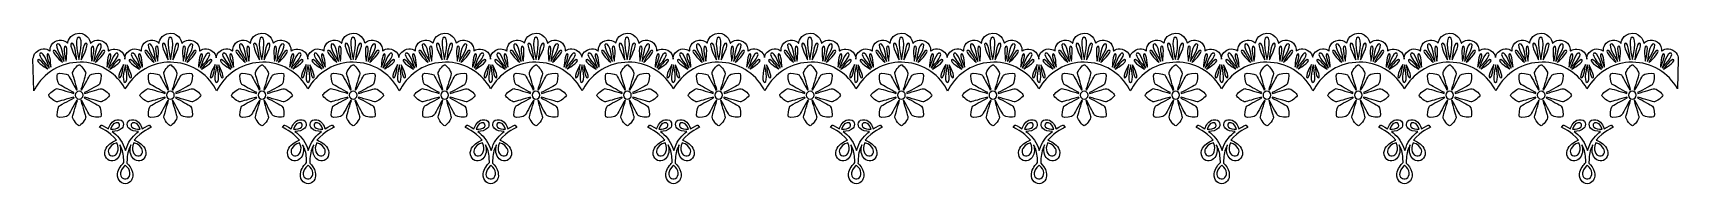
# Model space of a CAD drawing. Header units: centimetres. Extents: x -11.3 to 11.3, y -1 to 1.
import ezdxf

# ---------------------------------------------------------------- set-up
doc = ezdxf.new("R2010")
doc.units = ezdxf.units.CM
doc.header["$MEASUREMENT"] = 0
doc.layers.add('Camada 1', color=7, linetype='Continuous')

msp = doc.modelspace()

# ---------------------------------------------------------------- linework, layer by layer
at = {"layer": 'Camada 1'}
for points, knots in [([(-11.28419, 0.68121), (-11.28419, 0.68121), (-11.27255, 0.24285), (-11.27255, 0.24285), (-11.27255, 0.24285), (-11.27255, 0.24285), (-11.25742, 0.26878), (-11.25742, 0.26878), (-11.25742, 0.26878), (-11.25742, 0.26878), (-11.25739, 0.2678), (-11.25739, 0.2678), (-11.25739, 0.2678), (-11.13698, 0.48629), (-10.90449, 0.63435), (-10.63737, 0.63435), (-10.63737, 0.63435), (-10.38744, 0.63435), (-10.16776, 0.50476), (-10.04193, 0.30904), (-10.04193, 0.30904), (-10.04193, 0.30904), (-10.02127, 0.26925), (-10.02127, 0.26925), (-10.02127, 0.26925), (-10.02127, 0.26925), (-9.99352, 0.30986), (-9.99352, 0.30986), (-9.99352, 0.30986), (-9.8676, 0.5051), (-9.64821, 0.63434), (-9.39868, 0.63434), (-9.39868, 0.63434), (-9.13272, 0.63434), (-8.90108, 0.48758), (-8.78027, 0.27064), (-8.78027, 0.27064), (-8.78027, 0.27064), (-8.76402, 0.24093), (-8.76402, 0.24093), (-8.76402, 0.24093), (-8.76402, 0.24093), (-8.74404, 0.27742), (-8.74404, 0.27742), (-8.74404, 0.27742), (-8.74404, 0.27742), (-8.74401, 0.27763), (-8.74401, 0.27774), (-8.74401, 0.27774), (-8.62209, 0.4907), (-8.39285, 0.63437), (-8.12989, 0.63437), (-8.12989, 0.63437), (-7.87994, 0.63437), (-7.66025, 0.50478), (-7.53445, 0.30906), (-7.53445, 0.30906), (-7.53445, 0.30906), (-7.51381, 0.26927), (-7.51381, 0.26927), (-7.51381, 0.26927), (-7.51381, 0.26927), (-7.48606, 0.30988), (-7.48606, 0.30988), (-7.48606, 0.30988), (-7.36012, 0.50512), (-7.14075, 0.63436), (-6.89122, 0.63436), (-6.89122, 0.63436), (-6.62526, 0.63436), (-6.39362, 0.4876), (-6.27281, 0.27066), (-6.27281, 0.27066), (-6.27281, 0.27066), (-6.25839, 0.24285), (-6.25839, 0.24285), (-6.25839, 0.24285), (-6.25839, 0.24285), (-6.24326, 0.26878), (-6.24326, 0.26878), (-6.24326, 0.26878), (-6.24326, 0.26878), (-6.24321, 0.2678), (-6.24321, 0.2678), (-6.24321, 0.2678), (-6.12285, 0.48629), (-5.89031, 0.63435), (-5.62321, 0.63435), (-5.62321, 0.63435), (-5.37326, 0.63435), (-5.15357, 0.50476), (-5.02777, 0.30904), (-5.02777, 0.30904), (-5.02777, 0.30904), (-5.00711, 0.26925), (-5.00711, 0.26925), (-5.00711, 0.26925), (-5.00711, 0.26925), (-4.97933, 0.30986), (-4.97933, 0.30986), (-4.97933, 0.30986), (-4.85341, 0.5051), (-4.63405, 0.63434), (-4.38449, 0.63434), (-4.38449, 0.63434), (-4.11856, 0.63434), (-3.88689, 0.48758), (-3.76608, 0.27064), (-3.76608, 0.27064), (-3.76608, 0.27064), (-3.75208, 0.24386), (-3.75208, 0.24386), (-3.75208, 0.24386), (-3.75208, 0.24386), (-3.73716, 0.26929), (-3.73716, 0.26929), (-3.73716, 0.26929), (-3.73716, 0.26929), (-3.73705, 0.26778), (-3.73705, 0.26778), (-3.73705, 0.26778), (-3.61669, 0.48627), (-3.38415, 0.63433), (-3.11703, 0.63433), (-3.11703, 0.63433), (-2.8671, 0.63433), (-2.64742, 0.50474), (-2.52161, 0.30902), (-2.52161, 0.30902), (-2.52161, 0.30902), (-2.50095, 0.26923), (-2.50095, 0.26923), (-2.50095, 0.26923), (-2.50095, 0.26923), (-2.47317, 0.30984), (-2.47317, 0.30984), (-2.47317, 0.30984), (-2.34725, 0.50508), (-2.12789, 0.63432), (-1.87836, 0.63432), (-1.87836, 0.63432), (-1.6124, 0.63432), (-1.38076, 0.48756), (-1.25995, 0.27062), (-1.25995, 0.27062), (-1.25995, 0.27062), (-1.24553, 0.24281), (-1.24553, 0.24281), (-1.24553, 0.24281), (-1.24553, 0.24281), (-1.23037, 0.26874), (-1.23037, 0.26874), (-1.23037, 0.26874), (-1.23037, 0.26874), (-1.23032, 0.26776), (-1.23032, 0.26776), (-1.23032, 0.26776), (-1.10996, 0.48625), (-0.87742, 0.63431), (-0.61032, 0.63431), (-0.61032, 0.63431), (-0.36039, 0.63431), (-0.14071, 0.50472), (-0.01485, 0.309), (-0.01485, 0.309), (-0.01485, 0.309), (0.00576, 0.26921), (0.00576, 0.26921), (0.00576, 0.26921), (0.00576, 0.26921), (0.03357, 0.30982), (0.03357, 0.30982), (0.03357, 0.30982), (0.15943, 0.50506), (0.37885, 0.6343), (0.62838, 0.6343), (0.62838, 0.6343), (0.89434, 0.6343), (1.12598, 0.48754), (1.24676, 0.2706), (1.24676, 0.2706), (1.24676, 0.2706), (1.26311, 0.2366), (1.26311, 0.2366), (1.26311, 0.2366), (1.26311, 0.2366), (1.27867, 0.27123), (1.27867, 0.27123), (1.27867, 0.27123), (1.39964, 0.48782), (1.63094, 0.63432), (1.89658, 0.63432), (1.89658, 0.63432), (2.14653, 0.63432), (2.36622, 0.50473), (2.49205, 0.30901), (2.49205, 0.30901), (2.49205, 0.30901), (2.51271, 0.26922), (2.51271, 0.26922), (2.51271, 0.26922), (2.51271, 0.26922), (2.54046, 0.30983), (2.54046, 0.30983), (2.54046, 0.30983), (2.6664, 0.50507), (2.88574, 0.63431), (3.13532, 0.63431), (3.13532, 0.63431), (3.40123, 0.63431), (3.63292, 0.48755), (3.7537, 0.27061), (3.7537, 0.27061), (3.7537, 0.27061), (3.76815, 0.2428), (3.76815, 0.2428), (3.76815, 0.2428), (3.76815, 0.2428), (3.78326, 0.26873), (3.78326, 0.26873), (3.78326, 0.26873), (3.78326, 0.26873), (3.78331, 0.26775), (3.78331, 0.26775), (3.78331, 0.26775), (3.9037, 0.48624), (4.13624, 0.6343), (4.40333, 0.6343), (4.40333, 0.6343), (4.65328, 0.6343), (4.87291, 0.50471), (4.99875, 0.30899), (4.99875, 0.30899), (4.99875, 0.30899), (5.01941, 0.2692), (5.01941, 0.2692), (5.01941, 0.2692), (5.01941, 0.2692), (5.04722, 0.30981), (5.04722, 0.30981), (5.04722, 0.30981), (5.17311, 0.50505), (5.39253, 0.63429), (5.642, 0.63429), (5.642, 0.63429), (5.90799, 0.63429), (6.1396, 0.48753), (6.26044, 0.27059), (6.26044, 0.27059), (6.26044, 0.27059), (6.27441, 0.24381), (6.27441, 0.24381), (6.27441, 0.24381), (6.27441, 0.24381), (6.28939, 0.26924), (6.28939, 0.26924), (6.28939, 0.26924), (6.28939, 0.26924), (6.28947, 0.26773), (6.28947, 0.26773), (6.28947, 0.26773), (6.40986, 0.48622), (6.64234, 0.63428), (6.90947, 0.63428), (6.90947, 0.63428), (7.15942, 0.63428), (7.37908, 0.50469), (7.50491, 0.30897), (7.50491, 0.30897), (7.50491, 0.30897), (7.52557, 0.26918), (7.52557, 0.26918), (7.52557, 0.26918), (7.52557, 0.26918), (7.55335, 0.30979), (7.55335, 0.30979), (7.55335, 0.30979), (7.67927, 0.50503), (7.89863, 0.63427), (8.14819, 0.63427), (8.14819, 0.63427), (8.41412, 0.63427), (8.64579, 0.48751), (8.7666, 0.27057), (8.7666, 0.27057), (8.7666, 0.27057), (8.78102, 0.24276), (8.78102, 0.24276), (8.78102, 0.24276), (8.78102, 0.24276), (8.79618, 0.26869), (8.79618, 0.26869), (8.79618, 0.26869), (8.79618, 0.26869), (8.79618, 0.26771), (8.79618, 0.26771), (8.79618, 0.26771), (8.91659, 0.4862), (9.14908, 0.63426), (9.41618, 0.63426), (9.41618, 0.63426), (9.66611, 0.63426), (9.88579, 0.50467), (10.01162, 0.30895), (10.01162, 0.30895), (10.01162, 0.30895), (10.03226, 0.26916), (10.03226, 0.26916), (10.03226, 0.26916), (10.03226, 0.26916), (10.06007, 0.30977), (10.06007, 0.30977), (10.06007, 0.30977), (10.18599, 0.50501), (10.40538, 0.63425), (10.65491, 0.63425), (10.65491, 0.63425), (10.92087, 0.63425), (11.15251, 0.48749), (11.27329, 0.27055), (11.27329, 0.27055), (11.27329, 0.27055), (11.2834, 0.67772), (11.2834, 0.67772), (11.2834, 0.67772), (11.2834, 0.67772), (11.29599, 0.75286), (11.20953, 0.79943), (11.20953, 0.79943), (11.12473, 0.84507), (11.0552, 0.78858), (11.0552, 0.78858), (11.0552, 0.78858), (11.0574, 0.80377), (11.05763, 0.89359), (10.96611, 0.92548), (10.96611, 0.92548), (10.86615, 0.96025), (10.81397, 0.89288), (10.81397, 0.89288), (10.81397, 0.89288), (10.81397, 0.89288), (10.78857, 1.03417), (10.65599, 1.02983), (10.65599, 1.02983), (10.51044, 1.02501), (10.49949, 0.89288), (10.49949, 0.89288), (10.49949, 0.89288), (10.49949, 0.89288), (10.44734, 0.96027), (10.34738, 0.92548), (10.34738, 0.92548), (10.25583, 0.8936), (10.25613, 0.80377), (10.25829, 0.78858), (10.25829, 0.78858), (10.25829, 0.78858), (10.19005, 0.84253), (10.10401, 0.79943), (10.10401, 0.79943), (10.03323, 0.76398), (10.03096, 0.6987), (10.03181, 0.68058), (10.03181, 0.68058), (10.0321, 0.67759), (10.03218, 0.67566), (10.03218, 0.67566), (10.03218, 0.67566), (10.03218, 0.67566), (10.03197, 0.67757), (10.03181, 0.68058), (10.03181, 0.68058), (10.03009, 0.69971), (10.01948, 0.77086), (9.95611, 0.79943), (9.95611, 0.79943), (9.8684, 0.83896), (9.80183, 0.78858), (9.80183, 0.78858), (9.80183, 0.78858), (9.80397, 0.80377), (9.80426, 0.89359), (9.71272, 0.92548), (9.71272, 0.92548), (9.61273, 0.96025), (9.56058, 0.89288), (9.56058, 0.89288), (9.56058, 0.89288), (9.56058, 0.89288), (9.53515, 1.03417), (9.4026, 1.02983), (9.4026, 1.02983), (9.25708, 1.02501), (9.24613, 0.89288), (9.24613, 0.89288), (9.24613, 0.89288), (9.24613, 0.89288), (9.19398, 0.96027), (9.09399, 0.92548), (9.09399, 0.92548), (9.0025, 0.8936), (9.00274, 0.80377), (9.0049, 0.78858), (9.0049, 0.78858), (9.0049, 0.78858), (8.93534, 0.84507), (8.85059, 0.79943), (8.85059, 0.79943), (8.79275, 0.76826), (8.77928, 0.72439), (8.77672, 0.69876), (8.77672, 0.69876), (8.7741, 0.7244), (8.76069, 0.76827), (8.70277, 0.79943), (8.70277, 0.79943), (8.61805, 0.84507), (8.54849, 0.78858), (8.54849, 0.78858), (8.54849, 0.78858), (8.55069, 0.80377), (8.55095, 0.89359), (8.4594, 0.92548), (8.4594, 0.92548), (8.35947, 0.96025), (8.30726, 0.89288), (8.30726, 0.89288), (8.30726, 0.89288), (8.30726, 0.89288), (8.28183, 1.03417), (8.14928, 1.02983), (8.14928, 1.02983), (8.00373, 1.02501), (7.99281, 0.89288), (7.99281, 0.89288), (7.99281, 0.89288), (7.99281, 0.89288), (7.94063, 0.96027), (7.8407, 0.92548), (7.8407, 0.92548), (7.74915, 0.8936), (7.74942, 0.80377), (7.75159, 0.78858), (7.75159, 0.78858), (7.75159, 0.78858), (7.68338, 0.84253), (7.59728, 0.79943), (7.59728, 0.79943), (7.52648, 0.76398), (7.52423, 0.6987), (7.52508, 0.68058), (7.52508, 0.68058), (7.52534, 0.67759), (7.52542, 0.67566), (7.52542, 0.67566), (7.52542, 0.67566), (7.52542, 0.67566), (7.52518, 0.67757), (7.52508, 0.68058), (7.52508, 0.68058), (7.52333, 0.69971), (7.51272, 0.77086), (7.44941, 0.79943), (7.44941, 0.79943), (7.36165, 0.83896), (7.2951, 0.78858), (7.2951, 0.78858), (7.2951, 0.78858), (7.29724, 0.80377), (7.29753, 0.89359), (7.20601, 0.92548), (7.20601, 0.92548), (7.10602, 0.96025), (7.0539, 0.89288), (7.0539, 0.89288), (7.0539, 0.89288), (7.0539, 0.89288), (7.02847, 1.03417), (6.89589, 1.02983), (6.89589, 1.02983), (6.75034, 1.02501), (6.73942, 0.89288), (6.73942, 0.89288), (6.73942, 0.89288), (6.73942, 0.89288), (6.68724, 0.96027), (6.58731, 0.92548), (6.58731, 0.92548), (6.49574, 0.8936), (6.49603, 0.80377), (6.4982, 0.78858), (6.4982, 0.78858), (6.4982, 0.78858), (6.42864, 0.84507), (6.34387, 0.79943), (6.34387, 0.79943), (6.28791, 0.76924), (6.27349, 0.7272), (6.27029, 0.70124), (6.27029, 0.70124), (6.26706, 0.72717), (6.25267, 0.76924), (6.19666, 0.79943), (6.19666, 0.79943), (6.11191, 0.84507), (6.04238, 0.78858), (6.04238, 0.78858), (6.04238, 0.78858), (6.04452, 0.80377), (6.04481, 0.89359), (5.95327, 0.92548), (5.95327, 0.92548), (5.85331, 0.96025), (5.80116, 0.89288), (5.80116, 0.89288), (5.80116, 0.89288), (5.80116, 0.89288), (5.77571, 1.03417), (5.64315, 1.02983), (5.64315, 1.02983), (5.4976, 1.02501), (5.4867, 0.89288), (5.4867, 0.89288), (5.4867, 0.89288), (5.4867, 0.89288), (5.43452, 0.96027), (5.33456, 0.92548), (5.33456, 0.92548), (5.24301, 0.8936), (5.24328, 0.80377), (5.24547, 0.78858), (5.24547, 0.78858), (5.24547, 0.78858), (5.17723, 0.84253), (5.09114, 0.79943), (5.09114, 0.79943), (5.02039, 0.76398), (5.01811, 0.6987), (5.01894, 0.68058), (5.01894, 0.68058), (5.0192, 0.67759), (5.01931, 0.67566), (5.01931, 0.67566), (5.01931, 0.67566), (5.01931, 0.67566), (5.01907, 0.67757), (5.01894, 0.68058), (5.01894, 0.68058), (5.01722, 0.69971), (5.00661, 0.77086), (4.94327, 0.79943), (4.94327, 0.79943), (4.85553, 0.83896), (4.78894, 0.78858), (4.78894, 0.78858), (4.78894, 0.78858), (4.79114, 0.80377), (4.7914, 0.89359), (4.69985, 0.92548), (4.69985, 0.92548), (4.59992, 0.96025), (4.54774, 0.89288), (4.54774, 0.89288), (4.54774, 0.89288), (4.54774, 0.89288), (4.52231, 1.03417), (4.38976, 1.02983), (4.38976, 1.02983), (4.24421, 1.02501), (4.23326, 0.89288), (4.23326, 0.89288), (4.23326, 0.89288), (4.23326, 0.89288), (4.18108, 0.96027), (4.08112, 0.92548), (4.08112, 0.92548), (3.98963, 0.8936), (3.98989, 0.80377), (3.99203, 0.78858), (3.99203, 0.78858), (3.99203, 0.78858), (3.9225, 0.84507), (3.83775, 0.79943), (3.83775, 0.79943), (3.77986, 0.76826), (3.76642, 0.72439), (3.76383, 0.69876), (3.76383, 0.69876), (3.76121, 0.7244), (3.7478, 0.76827), (3.68993, 0.79943), (3.68993, 0.79943), (3.60516, 0.84507), (3.53562, 0.78858), (3.53562, 0.78858), (3.53562, 0.78858), (3.53779, 0.80377), (3.53808, 0.89359), (3.44651, 0.92548), (3.44651, 0.92548), (3.34658, 0.96025), (3.29437, 0.89288), (3.29437, 0.89288), (3.29437, 0.89288), (3.29437, 0.89288), (3.26897, 1.03417), (3.13639, 1.02983), (3.13639, 1.02983), (2.99087, 1.02501), (2.97992, 0.89288), (2.97992, 0.89288), (2.97992, 0.89288), (2.97992, 0.89288), (2.92777, 0.96027), (2.82781, 0.92548), (2.82781, 0.92548), (2.73626, 0.8936), (2.73656, 0.80377), (2.73872, 0.78858), (2.73872, 0.78858), (2.73872, 0.78858), (2.67051, 0.84253), (2.58441, 0.79943), (2.58441, 0.79943), (2.51361, 0.76398), (2.51138, 0.6987), (2.51221, 0.68058), (2.51221, 0.68058), (2.51247, 0.67759), (2.51255, 0.67566), (2.51255, 0.67566), (2.51255, 0.67566), (2.51255, 0.67566), (2.51234, 0.67757), (2.51221, 0.68058), (2.51221, 0.68058), (2.51049, 0.69971), (2.49985, 0.77086), (2.43651, 0.79943), (2.43651, 0.79943), (2.34877, 0.83896), (2.28223, 0.78858), (2.28223, 0.78858), (2.28223, 0.78858), (2.28435, 0.80377), (2.28466, 0.89359), (2.19314, 0.92548), (2.19314, 0.92548), (2.09315, 0.96025), (2.041, 0.89288), (2.041, 0.89288), (2.041, 0.89288), (2.041, 0.89288), (2.01555, 1.03417), (1.88296, 1.02983), (1.88296, 1.02983), (1.73747, 1.02501), (1.72651, 0.89288), (1.72651, 0.89288), (1.72651, 0.89288), (1.72651, 0.89288), (1.67436, 0.96027), (1.5744, 0.92548), (1.5744, 0.92548), (1.48283, 0.8936), (1.48312, 0.80377), (1.48526, 0.78858), (1.48526, 0.78858), (1.48526, 0.78858), (1.41575, 0.84507), (1.33095, 0.79943), (1.33095, 0.79943), (1.27248, 0.76797), (1.25938, 0.72342), (1.25697, 0.69788), (1.25697, 0.69788), (1.25456, 0.72341), (1.24144, 0.76794), (1.18294, 0.79943), (1.18294, 0.79943), (1.09817, 0.84507), (1.02866, 0.78858), (1.02866, 0.78858), (1.02866, 0.78858), (1.0308, 0.80377), (1.03107, 0.89359), (0.93955, 0.92548), (0.93955, 0.92548), (0.83959, 0.96025), (0.78741, 0.89288), (0.78741, 0.89288), (0.78741, 0.89288), (0.78741, 0.89288), (0.76198, 1.03417), (0.62943, 1.02983), (0.62943, 1.02983), (0.48386, 1.02501), (0.47296, 0.89288), (0.47296, 0.89288), (0.47296, 0.89288), (0.47296, 0.89288), (0.42078, 0.96027), (0.32085, 0.92548), (0.32085, 0.92548), (0.22928, 0.8936), (0.22957, 0.80377), (0.23176, 0.78858), (0.23176, 0.78858), (0.23176, 0.78858), (0.16352, 0.84253), (0.07743, 0.79943), (0.07743, 0.79943), (0.00668, 0.76398), (0.00443, 0.6987), (0.00528, 0.68058), (0.00528, 0.68058), (0.00552, 0.67759), (0.0056, 0.67566), (0.0056, 0.67566), (0.0056, 0.67566), (0.0056, 0.67566), (0.00539, 0.67757), (0.00528, 0.68058), (0.00528, 0.68058), (0.00351, 0.69971), (-0.0071, 0.77086), (-0.07044, 0.79943), (-0.07044, 0.79943), (-0.1582, 0.83896), (-0.22475, 0.78858), (-0.22475, 0.78858), (-0.22475, 0.78858), (-0.22261, 0.80377), (-0.22229, 0.89359), (-0.31384, 0.92548), (-0.31384, 0.92548), (-0.41385, 0.96025), (-0.466, 0.89288), (-0.466, 0.89288), (-0.466, 0.89288), (-0.466, 0.89288), (-0.4914, 1.03417), (-0.62401, 1.02983), (-0.62401, 1.02983), (-0.7695, 1.02501), (-0.78048, 0.89288), (-0.78048, 0.89288), (-0.78048, 0.89288), (-0.78048, 0.89288), (-0.8326, 0.96027), (-0.93259, 0.92548), (-0.93259, 0.92548), (-1.02411, 0.8936), (-1.02382, 0.80377), (-1.02168, 0.78858), (-1.02168, 0.78858), (-1.02168, 0.78858), (-1.09124, 0.84507), (-1.17599, 0.79943), (-1.17599, 0.79943), (-1.23378, 0.76826), (-1.2473, 0.72439), (-1.24984, 0.69876), (-1.24984, 0.69876), (-1.25249, 0.7244), (-1.26593, 0.76827), (-1.32382, 0.79943), (-1.32382, 0.79943), (-1.40854, 0.84507), (-1.4781, 0.78858), (-1.4781, 0.78858), (-1.4781, 0.78858), (-1.4759, 0.80377), (-1.47564, 0.89359), (-1.56719, 0.92548), (-1.56719, 0.92548), (-1.66712, 0.96025), (-1.7193, 0.89288), (-1.7193, 0.89288), (-1.7193, 0.89288), (-1.7193, 0.89288), (-1.74475, 1.03417), (-1.87734, 1.02983), (-1.87734, 1.02983), (-2.02286, 1.02501), (-2.03379, 0.89288), (-2.03379, 0.89288), (-2.03379, 0.89288), (-2.03379, 0.89288), (-2.08597, 0.96027), (-2.18593, 0.92548), (-2.18593, 0.92548), (-2.2775, 0.8936), (-2.27721, 0.80377), (-2.27502, 0.78858), (-2.27502, 0.78858), (-2.27502, 0.78858), (-2.34323, 0.84253), (-2.4293, 0.79943), (-2.4293, 0.79943), (-2.50008, 0.76398), (-2.50235, 0.6987), (-2.50153, 0.68058), (-2.50153, 0.68058), (-2.50124, 0.67759), (-2.50116, 0.67566), (-2.50116, 0.67566), (-2.50116, 0.67566), (-2.50116, 0.67566), (-2.5014, 0.67757), (-2.50153, 0.68058), (-2.50153, 0.68058), (-2.50325, 0.69971), (-2.51386, 0.77086), (-2.5772, 0.79943), (-2.5772, 0.79943), (-2.66496, 0.83896), (-2.73151, 0.78858), (-2.73151, 0.78858), (-2.73151, 0.78858), (-2.72931, 0.80377), (-2.72908, 0.89359), (-2.8206, 0.92548), (-2.8206, 0.92548), (-2.92053, 0.96025), (-2.97274, 0.89288), (-2.97274, 0.89288), (-2.97274, 0.89288), (-2.97274, 0.89288), (-2.99817, 1.03417), (-3.13072, 1.02983), (-3.13072, 1.02983), (-3.27627, 1.02501), (-3.28722, 0.89288), (-3.28722, 0.89288), (-3.28722, 0.89288), (-3.28722, 0.89288), (-3.33937, 0.96027), (-3.4393, 0.92548), (-3.4393, 0.92548), (-3.53085, 0.8936), (-3.53058, 0.80377), (-3.52841, 0.78858), (-3.52841, 0.78858), (-3.52841, 0.78858), (-3.59797, 0.84507), (-3.68269, 0.79943), (-3.68269, 0.79943), (-3.73873, 0.76924), (-3.75312, 0.7272), (-3.7563, 0.70124), (-3.7563, 0.70124), (-3.75955, 0.72717), (-3.77392, 0.76924), (-3.82996, 0.79943), (-3.82996, 0.79943), (-3.91468, 0.84507), (-3.98424, 0.78858), (-3.98424, 0.78858), (-3.98424, 0.78858), (-3.98207, 0.80377), (-3.98181, 0.89359), (-4.07333, 0.92548), (-4.07333, 0.92548), (-4.17326, 0.96025), (-4.22547, 0.89288), (-4.22547, 0.89288), (-4.22547, 0.89288), (-4.22547, 0.89288), (-4.2509, 1.03417), (-4.38348, 1.02983), (-4.38348, 1.02983), (-4.529, 1.02501), (-4.53995, 0.89288), (-4.53995, 0.89288), (-4.53995, 0.89288), (-4.53995, 0.89288), (-4.5921, 0.96027), (-4.69206, 0.92548), (-4.69206, 0.92548), (-4.78361, 0.8936), (-4.78334, 0.80377), (-4.78117, 0.78858), (-4.78117, 0.78858), (-4.78117, 0.78858), (-4.84938, 0.84253), (-4.93545, 0.79943), (-4.93545, 0.79943), (-5.00623, 0.76398), (-5.00848, 0.6987), (-5.00765, 0.68058), (-5.00765, 0.68058), (-5.00739, 0.67759), (-5.00731, 0.67566), (-5.00731, 0.67566), (-5.00731, 0.67566), (-5.00731, 0.67566), (-5.00752, 0.67757), (-5.00765, 0.68058), (-5.00765, 0.68058), (-5.0094, 0.69971), (-5.02001, 0.77086), (-5.08337, 0.79943), (-5.08337, 0.79943), (-5.17108, 0.83896), (-5.23768, 0.78858), (-5.23768, 0.78858), (-5.23768, 0.78858), (-5.23551, 0.80377), (-5.23525, 0.89359), (-5.32682, 0.92548), (-5.32682, 0.92548), (-5.42675, 0.96025), (-5.47893, 0.89288), (-5.47893, 0.89288), (-5.47893, 0.89288), (-5.47893, 0.89288), (-5.50436, 1.03417), (-5.63691, 1.02983), (-5.63691, 1.02983), (-5.78246, 1.02501), (-5.79341, 0.89288), (-5.79341, 0.89288), (-5.79341, 0.89288), (-5.79341, 0.89288), (-5.84556, 0.96027), (-5.94552, 0.92548), (-5.94552, 0.92548), (-6.03707, 0.8936), (-6.0368, 0.80377), (-6.03463, 0.78858), (-6.03463, 0.78858), (-6.03463, 0.78858), (-6.10416, 0.84507), (-6.18894, 0.79943), (-6.18894, 0.79943), (-6.24678, 0.76826), (-6.26025, 0.72439), (-6.26284, 0.69876), (-6.26284, 0.69876), (-6.26546, 0.7244), (-6.2789, 0.76827), (-6.33676, 0.79943), (-6.33676, 0.79943), (-6.42153, 0.84507), (-6.49104, 0.78858), (-6.49104, 0.78858), (-6.49104, 0.78858), (-6.48887, 0.80377), (-6.48863, 0.89359), (-6.58015, 0.92548), (-6.58015, 0.92548), (-6.68011, 0.96025), (-6.73226, 0.89288), (-6.73226, 0.89288), (-6.73226, 0.89288), (-6.73226, 0.89288), (-6.75771, 1.03417), (-6.89027, 1.02983), (-6.89027, 1.02983), (-7.03579, 1.02501), (-7.04674, 0.89288), (-7.04674, 0.89288), (-7.04674, 0.89288), (-7.04674, 0.89288), (-7.09892, 0.96027), (-7.19888, 0.92548), (-7.19888, 0.92548), (-7.29043, 0.8936), (-7.29016, 0.80377), (-7.28797, 0.78858), (-7.28797, 0.78858), (-7.28797, 0.78858), (-7.35621, 0.84253), (-7.44228, 0.79943), (-7.44228, 0.79943), (-7.51306, 0.76398), (-7.51531, 0.6987), (-7.51451, 0.68058), (-7.51451, 0.68058), (-7.51422, 0.67759), (-7.51414, 0.67566), (-7.51414, 0.67566), (-7.51414, 0.67566), (-7.51414, 0.67566), (-7.51435, 0.67757), (-7.51451, 0.68058), (-7.51451, 0.68058), (-7.5162, 0.69971), (-7.52684, 0.77086), (-7.59018, 0.79943), (-7.59018, 0.79943), (-7.67794, 0.83896), (-7.74446, 0.78858), (-7.74446, 0.78858), (-7.74446, 0.78858), (-7.74229, 0.80377), (-7.74203, 0.89359), (-7.83357, 0.92548), (-7.83357, 0.92548), (-7.93353, 0.96025), (-7.98571, 0.89288), (-7.98571, 0.89288), (-7.98571, 0.89288), (-7.98571, 0.89288), (-8.01114, 1.03417), (-8.14369, 1.02983), (-8.14369, 1.02983), (-8.28924, 1.02501), (-8.30016, 0.89288), (-8.30016, 0.89288), (-8.30016, 0.89288), (-8.30016, 0.89288), (-8.35231, 0.96027), (-8.45227, 0.92548), (-8.45227, 0.92548), (-8.54382, 0.8936), (-8.54355, 0.80377), (-8.54138, 0.78858), (-8.54138, 0.78858), (-8.54138, 0.78858), (-8.61091, 0.84507), (-8.69569, 0.79943), (-8.69569, 0.79943), (-8.75723, 0.7663), (-8.76856, 0.71876), (-8.77001, 0.69413), (-8.77001, 0.69413), (-8.77144, 0.71879), (-8.78274, 0.76633), (-8.84428, 0.79943), (-8.84428, 0.79943), (-8.92908, 0.84507), (-8.99861, 0.78858), (-8.99861, 0.78858), (-8.99861, 0.78858), (-8.99641, 0.80377), (-8.99618, 0.89359), (-9.0877, 0.92548), (-9.0877, 0.92548), (-9.18763, 0.96025), (-9.23984, 0.89288), (-9.23984, 0.89288), (-9.23984, 0.89288), (-9.23984, 0.89288), (-9.26527, 1.03417), (-9.39782, 1.02983), (-9.39782, 1.02983), (-9.54334, 1.02501), (-9.55429, 0.89288), (-9.55429, 0.89288), (-9.55429, 0.89288), (-9.55429, 0.89288), (-9.60644, 0.96027), (-9.70643, 0.92548), (-9.70643, 0.92548), (-9.79798, 0.8936), (-9.79771, 0.80377), (-9.79552, 0.78858), (-9.79552, 0.78858), (-9.79552, 0.78858), (-9.86376, 0.84253), (-9.94983, 0.79943), (-9.94983, 0.79943), (-10.02061, 0.76398), (-10.02283, 0.6987), (-10.02203, 0.68058), (-10.02203, 0.68058), (-10.02177, 0.67759), (-10.02169, 0.67566), (-10.02169, 0.67566), (-10.02169, 0.67566), (-10.02169, 0.67566), (-10.02188, 0.67757), (-10.02203, 0.68058), (-10.02203, 0.68058), (-10.02375, 0.69971), (-10.03439, 0.77086), (-10.09775, 0.79943), (-10.09775, 0.79943), (-10.18549, 0.83896), (-10.25206, 0.78858), (-10.25206, 0.78858), (-10.25206, 0.78858), (-10.24989, 0.80377), (-10.2496, 0.89359), (-10.34115, 0.92548), (-10.34115, 0.92548), (-10.44114, 0.96025), (-10.49329, 0.89288), (-10.49329, 0.89288), (-10.49329, 0.89288), (-10.49329, 0.89288), (-10.51872, 1.03417), (-10.6513, 1.02983), (-10.6513, 1.02983), (-10.79682, 1.02501), (-10.80775, 0.89288), (-10.80775, 0.89288), (-10.80775, 0.89288), (-10.80775, 0.89288), (-10.85993, 0.96027), (-10.95989, 0.92548), (-10.95989, 0.92548), (-11.05141, 0.8936), (-11.05117, 0.80377), (-11.04898, 0.78858), (-11.04898, 0.78858), (-11.04898, 0.78858), (-11.11854, 0.84507), (-11.20331, 0.79943), (-11.20331, 0.79943), (-11.26112, 0.76826), (-11.27459, 0.72439), (-11.27718, 0.69876), (-11.27718, 0.69876), (-11.27718, 0.69876), (-11.28419, 0.68121), (-11.28419, 0.68121)], [0, 0, 0, 0, 0.00355872, 0.00355872, 0.00355872, 0.00355872, 0.00711744, 0.00711744, 0.00711744, 0.00711744, 0.01067616, 0.01067616, 0.01067616, 0.01067616, 0.01423488, 0.01423488, 0.01423488, 0.01423488, 0.01779359, 0.01779359, 0.01779359, 0.01779359, 0.02135231, 0.02135231, 0.02135231, 0.02135231, 0.02491103, 0.02491103, 0.02491103, 0.02491103, 0.02846975, 0.02846975, 0.02846975, 0.02846975, 0.03202847, 0.03202847, 0.03202847, 0.03202847, 0.03558719, 0.03558719, 0.03558719, 0.03558719, 0.03914591, 0.03914591, 0.03914591, 0.03914591, 0.04270463, 0.04270463, 0.04270463, 0.04270463, 0.04626335, 0.04626335, 0.04626335, 0.04626335, 0.04982206, 0.04982206, 0.04982206, 0.04982206, 0.05338078, 0.05338078, 0.05338078, 0.05338078, 0.0569395, 0.0569395, 0.0569395, 0.0569395, 0.06049822, 0.06049822, 0.06049822, 0.06049822, 0.06405694, 0.06405694, 0.06405694, 0.06405694, 0.06761566, 0.06761566, 0.06761566, 0.06761566, 0.07117438, 0.07117438, 0.07117438, 0.07117438, 0.0747331, 0.0747331, 0.0747331, 0.0747331, 0.07829181, 0.07829181, 0.07829181, 0.07829181, 0.08185053, 0.08185053, 0.08185053, 0.08185053, 0.08540925, 0.08540925, 0.08540925, 0.08540925, 0.08896797, 0.08896797, 0.08896797, 0.08896797, 0.09252669, 0.09252669, 0.09252669, 0.09252669, 0.09608541, 0.09608541, 0.09608541, 0.09608541, 0.09964413, 0.09964413, 0.09964413, 0.09964413, 0.10320285, 0.10320285, 0.10320285, 0.10320285, 0.10676157, 0.10676157, 0.10676157, 0.10676157, 0.11032028, 0.11032028, 0.11032028, 0.11032028, 0.113879, 0.113879, 0.113879, 0.113879, 0.11743772, 0.11743772, 0.11743772, 0.11743772, 0.12099644, 0.12099644, 0.12099644, 0.12099644, 0.12455516, 0.12455516, 0.12455516, 0.12455516, 0.12811388, 0.12811388, 0.12811388, 0.12811388, 0.1316726, 0.1316726, 0.1316726, 0.1316726, 0.13523132, 0.13523132, 0.13523132, 0.13523132, 0.13879004, 0.13879004, 0.13879004, 0.13879004, 0.14234875, 0.14234875, 0.14234875, 0.14234875, 0.14590747, 0.14590747, 0.14590747, 0.14590747, 0.14946619, 0.14946619, 0.14946619, 0.14946619, 0.15302491, 0.15302491, 0.15302491, 0.15302491, 0.15658363, 0.15658363, 0.15658363, 0.15658363, 0.16014235, 0.16014235, 0.16014235, 0.16014235, 0.16370107, 0.16370107, 0.16370107, 0.16370107, 0.16725979, 0.16725979, 0.16725979, 0.16725979, 0.17081851, 0.17081851, 0.17081851, 0.17081851, 0.17437722, 0.17437722, 0.17437722, 0.17437722, 0.17793594, 0.17793594, 0.17793594, 0.17793594, 0.18149466, 0.18149466, 0.18149466, 0.18149466, 0.18505338, 0.18505338, 0.18505338, 0.18505338, 0.1886121, 0.1886121, 0.1886121, 0.1886121, 0.19217082, 0.19217082, 0.19217082, 0.19217082, 0.19572954, 0.19572954, 0.19572954, 0.19572954, 0.19928826, 0.19928826, 0.19928826, 0.19928826, 0.20284698, 0.20284698, 0.20284698, 0.20284698, 0.20640569, 0.20640569, 0.20640569, 0.20640569, 0.20996441, 0.20996441, 0.20996441, 0.20996441, 0.21352313, 0.21352313, 0.21352313, 0.21352313, 0.21708185, 0.21708185, 0.21708185, 0.21708185, 0.22064057, 0.22064057, 0.22064057, 0.22064057, 0.22419929, 0.22419929, 0.22419929, 0.22419929, 0.22775801, 0.22775801, 0.22775801, 0.22775801, 0.23131673, 0.23131673, 0.23131673, 0.23131673, 0.23487544, 0.23487544, 0.23487544, 0.23487544, 0.23843416, 0.23843416, 0.23843416, 0.23843416, 0.24199288, 0.24199288, 0.24199288, 0.24199288, 0.2455516, 0.2455516, 0.2455516, 0.2455516, 0.24911032, 0.24911032, 0.24911032, 0.24911032, 0.25266904, 0.25266904, 0.25266904, 0.25266904, 0.25622776, 0.25622776, 0.25622776, 0.25622776, 0.25978648, 0.25978648, 0.25978648, 0.25978648, 0.2633452, 0.2633452, 0.2633452, 0.2633452, 0.26690391, 0.26690391, 0.26690391, 0.26690391, 0.27046263, 0.27046263, 0.27046263, 0.27046263, 0.27402135, 0.27402135, 0.27402135, 0.27402135, 0.27758007, 0.27758007, 0.27758007, 0.27758007, 0.28113879, 0.28113879, 0.28113879, 0.28113879, 0.28469751, 0.28469751, 0.28469751, 0.28469751, 0.28825623, 0.28825623, 0.28825623, 0.28825623, 0.29181495, 0.29181495, 0.29181495, 0.29181495, 0.29537367, 0.29537367, 0.29537367, 0.29537367, 0.29893238, 0.29893238, 0.29893238, 0.29893238, 0.3024911, 0.3024911, 0.3024911, 0.3024911, 0.30604982, 0.30604982, 0.30604982, 0.30604982, 0.30960854, 0.30960854, 0.30960854, 0.30960854, 0.31316726, 0.31316726, 0.31316726, 0.31316726, 0.31672598, 0.31672598, 0.31672598, 0.31672598, 0.3202847, 0.3202847, 0.3202847, 0.3202847, 0.32384342, 0.32384342, 0.32384342, 0.32384342, 0.32740214, 0.32740214, 0.32740214, 0.32740214, 0.33096085, 0.33096085, 0.33096085, 0.33096085, 0.33451957, 0.33451957, 0.33451957, 0.33451957, 0.33807829, 0.33807829, 0.33807829, 0.33807829, 0.34163701, 0.34163701, 0.34163701, 0.34163701, 0.34519573, 0.34519573, 0.34519573, 0.34519573, 0.34875445, 0.34875445, 0.34875445, 0.34875445, 0.35231317, 0.35231317, 0.35231317, 0.35231317, 0.35587189, 0.35587189, 0.35587189, 0.35587189, 0.3594306, 0.3594306, 0.3594306, 0.3594306, 0.36298932, 0.36298932, 0.36298932, 0.36298932, 0.36654804, 0.36654804, 0.36654804, 0.36654804, 0.37010676, 0.37010676, 0.37010676, 0.37010676, 0.37366548, 0.37366548, 0.37366548, 0.37366548, 0.3772242, 0.3772242, 0.3772242, 0.3772242, 0.38078292, 0.38078292, 0.38078292, 0.38078292, 0.38434164, 0.38434164, 0.38434164, 0.38434164, 0.38790036, 0.38790036, 0.38790036, 0.38790036, 0.39145907, 0.39145907, 0.39145907, 0.39145907, 0.39501779, 0.39501779, 0.39501779, 0.39501779, 0.39857651, 0.39857651, 0.39857651, 0.39857651, 0.40213523, 0.40213523, 0.40213523, 0.40213523, 0.40569395, 0.40569395, 0.40569395, 0.40569395, 0.40925267, 0.40925267, 0.40925267, 0.40925267, 0.41281139, 0.41281139, 0.41281139, 0.41281139, 0.41637011, 0.41637011, 0.41637011, 0.41637011, 0.41992883, 0.41992883, 0.41992883, 0.41992883, 0.42348754, 0.42348754, 0.42348754, 0.42348754, 0.42704626, 0.42704626, 0.42704626, 0.42704626, 0.43060498, 0.43060498, 0.43060498, 0.43060498, 0.4341637, 0.4341637, 0.4341637, 0.4341637, 0.43772242, 0.43772242, 0.43772242, 0.43772242, 0.44128114, 0.44128114, 0.44128114, 0.44128114, 0.44483986, 0.44483986, 0.44483986, 0.44483986, 0.44839858, 0.44839858, 0.44839858, 0.44839858, 0.4519573, 0.4519573, 0.4519573, 0.4519573, 0.45551601, 0.45551601, 0.45551601, 0.45551601, 0.45907473, 0.45907473, 0.45907473, 0.45907473, 0.46263345, 0.46263345, 0.46263345, 0.46263345, 0.46619217, 0.46619217, 0.46619217, 0.46619217, 0.46975089, 0.46975089, 0.46975089, 0.46975089, 0.47330961, 0.47330961, 0.47330961, 0.47330961, 0.47686833, 0.47686833, 0.47686833, 0.47686833, 0.48042705, 0.48042705, 0.48042705, 0.48042705, 0.48398577, 0.48398577, 0.48398577, 0.48398577, 0.48754448, 0.48754448, 0.48754448, 0.48754448, 0.4911032, 0.4911032, 0.4911032, 0.4911032, 0.49466192, 0.49466192, 0.49466192, 0.49466192, 0.49822064, 0.49822064, 0.49822064, 0.49822064, 0.50177936, 0.50177936, 0.50177936, 0.50177936, 0.50533808, 0.50533808, 0.50533808, 0.50533808, 0.5088968, 0.5088968, 0.5088968, 0.5088968, 0.51245552, 0.51245552, 0.51245552, 0.51245552, 0.51601423, 0.51601423, 0.51601423, 0.51601423, 0.51957295, 0.51957295, 0.51957295, 0.51957295, 0.52313167, 0.52313167, 0.52313167, 0.52313167, 0.52669039, 0.52669039, 0.52669039, 0.52669039, 0.53024911, 0.53024911, 0.53024911, 0.53024911, 0.53380783, 0.53380783, 0.53380783, 0.53380783, 0.53736655, 0.53736655, 0.53736655, 0.53736655, 0.54092527, 0.54092527, 0.54092527, 0.54092527, 0.54448399, 0.54448399, 0.54448399, 0.54448399, 0.5480427, 0.5480427, 0.5480427, 0.5480427, 0.55160142, 0.55160142, 0.55160142, 0.55160142, 0.55516014, 0.55516014, 0.55516014, 0.55516014, 0.55871886, 0.55871886, 0.55871886, 0.55871886, 0.56227758, 0.56227758, 0.56227758, 0.56227758, 0.5658363, 0.5658363, 0.5658363, 0.5658363, 0.56939502, 0.56939502, 0.56939502, 0.56939502, 0.57295374, 0.57295374, 0.57295374, 0.57295374, 0.57651246, 0.57651246, 0.57651246, 0.57651246, 0.58007117, 0.58007117, 0.58007117, 0.58007117, 0.58362989, 0.58362989, 0.58362989, 0.58362989, 0.58718861, 0.58718861, 0.58718861, 0.58718861, 0.59074733, 0.59074733, 0.59074733, 0.59074733, 0.59430605, 0.59430605, 0.59430605, 0.59430605, 0.59786477, 0.59786477, 0.59786477, 0.59786477, 0.60142349, 0.60142349, 0.60142349, 0.60142349, 0.60498221, 0.60498221, 0.60498221, 0.60498221, 0.60854093, 0.60854093, 0.60854093, 0.60854093, 0.61209964, 0.61209964, 0.61209964, 0.61209964, 0.61565836, 0.61565836, 0.61565836, 0.61565836, 0.61921708, 0.61921708, 0.61921708, 0.61921708, 0.6227758, 0.6227758, 0.6227758, 0.6227758, 0.62633452, 0.62633452, 0.62633452, 0.62633452, 0.62989324, 0.62989324, 0.62989324, 0.62989324, 0.63345196, 0.63345196, 0.63345196, 0.63345196, 0.63701068, 0.63701068, 0.63701068, 0.63701068, 0.6405694, 0.6405694, 0.6405694, 0.6405694, 0.64412811, 0.64412811, 0.64412811, 0.64412811, 0.64768683, 0.64768683, 0.64768683, 0.64768683, 0.65124555, 0.65124555, 0.65124555, 0.65124555, 0.65480427, 0.65480427, 0.65480427, 0.65480427, 0.65836299, 0.65836299, 0.65836299, 0.65836299, 0.66192171, 0.66192171, 0.66192171, 0.66192171, 0.66548043, 0.66548043, 0.66548043, 0.66548043, 0.66903915, 0.66903915, 0.66903915, 0.66903915, 0.67259786, 0.67259786, 0.67259786, 0.67259786, 0.67615658, 0.67615658, 0.67615658, 0.67615658, 0.6797153, 0.6797153, 0.6797153, 0.6797153, 0.68327402, 0.68327402, 0.68327402, 0.68327402, 0.68683274, 0.68683274, 0.68683274, 0.68683274, 0.69039146, 0.69039146, 0.69039146, 0.69039146, 0.69395018, 0.69395018, 0.69395018, 0.69395018, 0.6975089, 0.6975089, 0.6975089, 0.6975089, 0.70106762, 0.70106762, 0.70106762, 0.70106762, 0.70462633, 0.70462633, 0.70462633, 0.70462633, 0.70818505, 0.70818505, 0.70818505, 0.70818505, 0.71174377, 0.71174377, 0.71174377, 0.71174377, 0.71530249, 0.71530249, 0.71530249, 0.71530249, 0.71886121, 0.71886121, 0.71886121, 0.71886121, 0.72241993, 0.72241993, 0.72241993, 0.72241993, 0.72597865, 0.72597865, 0.72597865, 0.72597865, 0.72953737, 0.72953737, 0.72953737, 0.72953737, 0.73309609, 0.73309609, 0.73309609, 0.73309609, 0.7366548, 0.7366548, 0.7366548, 0.7366548, 0.74021352, 0.74021352, 0.74021352, 0.74021352, 0.74377224, 0.74377224, 0.74377224, 0.74377224, 0.74733096, 0.74733096, 0.74733096, 0.74733096, 0.75088968, 0.75088968, 0.75088968, 0.75088968, 0.7544484, 0.7544484, 0.7544484, 0.7544484, 0.75800712, 0.75800712, 0.75800712, 0.75800712, 0.76156584, 0.76156584, 0.76156584, 0.76156584, 0.76512456, 0.76512456, 0.76512456, 0.76512456, 0.76868327, 0.76868327, 0.76868327, 0.76868327, 0.77224199, 0.77224199, 0.77224199, 0.77224199, 0.77580071, 0.77580071, 0.77580071, 0.77580071, 0.77935943, 0.77935943, 0.77935943, 0.77935943, 0.78291815, 0.78291815, 0.78291815, 0.78291815, 0.78647687, 0.78647687, 0.78647687, 0.78647687, 0.79003559, 0.79003559, 0.79003559, 0.79003559, 0.79359431, 0.79359431, 0.79359431, 0.79359431, 0.79715302, 0.79715302, 0.79715302, 0.79715302, 0.80071174, 0.80071174, 0.80071174, 0.80071174, 0.80427046, 0.80427046, 0.80427046, 0.80427046, 0.80782918, 0.80782918, 0.80782918, 0.80782918, 0.8113879, 0.8113879, 0.8113879, 0.8113879, 0.81494662, 0.81494662, 0.81494662, 0.81494662, 0.81850534, 0.81850534, 0.81850534, 0.81850534, 0.82206406, 0.82206406, 0.82206406, 0.82206406, 0.82562278, 0.82562278, 0.82562278, 0.82562278, 0.82918149, 0.82918149, 0.82918149, 0.82918149, 0.83274021, 0.83274021, 0.83274021, 0.83274021, 0.83629893, 0.83629893, 0.83629893, 0.83629893, 0.83985765, 0.83985765, 0.83985765, 0.83985765, 0.84341637, 0.84341637, 0.84341637, 0.84341637, 0.84697509, 0.84697509, 0.84697509, 0.84697509, 0.85053381, 0.85053381, 0.85053381, 0.85053381, 0.85409253, 0.85409253, 0.85409253, 0.85409253, 0.85765125, 0.85765125, 0.85765125, 0.85765125, 0.86120996, 0.86120996, 0.86120996, 0.86120996, 0.86476868, 0.86476868, 0.86476868, 0.86476868, 0.8683274, 0.8683274, 0.8683274, 0.8683274, 0.87188612, 0.87188612, 0.87188612, 0.87188612, 0.87544484, 0.87544484, 0.87544484, 0.87544484, 0.87900356, 0.87900356, 0.87900356, 0.87900356, 0.88256228, 0.88256228, 0.88256228, 0.88256228, 0.886121, 0.886121, 0.886121, 0.886121, 0.88967972, 0.88967972, 0.88967972, 0.88967972, 0.89323843, 0.89323843, 0.89323843, 0.89323843, 0.89679715, 0.89679715, 0.89679715, 0.89679715, 0.90035587, 0.90035587, 0.90035587, 0.90035587, 0.90391459, 0.90391459, 0.90391459, 0.90391459, 0.90747331, 0.90747331, 0.90747331, 0.90747331, 0.91103203, 0.91103203, 0.91103203, 0.91103203, 0.91459075, 0.91459075, 0.91459075, 0.91459075, 0.91814947, 0.91814947, 0.91814947, 0.91814947, 0.92170819, 0.92170819, 0.92170819, 0.92170819, 0.9252669, 0.9252669, 0.9252669, 0.9252669, 0.92882562, 0.92882562, 0.92882562, 0.92882562, 0.93238434, 0.93238434, 0.93238434, 0.93238434, 0.93594306, 0.93594306, 0.93594306, 0.93594306, 0.93950178, 0.93950178, 0.93950178, 0.93950178, 0.9430605, 0.9430605, 0.9430605, 0.9430605, 0.94661922, 0.94661922, 0.94661922, 0.94661922, 0.95017794, 0.95017794, 0.95017794, 0.95017794, 0.95373665, 0.95373665, 0.95373665, 0.95373665, 0.95729537, 0.95729537, 0.95729537, 0.95729537, 0.96085409, 0.96085409, 0.96085409, 0.96085409, 0.96441281, 0.96441281, 0.96441281, 0.96441281, 0.96797153, 0.96797153, 0.96797153, 0.96797153, 0.97153025, 0.97153025, 0.97153025, 0.97153025, 0.97508897, 0.97508897, 0.97508897, 0.97508897, 0.97864769, 0.97864769, 0.97864769, 0.97864769, 0.98220641, 0.98220641, 0.98220641, 0.98220641, 0.98576512, 0.98576512, 0.98576512, 0.98576512, 0.98932384, 0.98932384, 0.98932384, 0.98932384, 0.99288256, 0.99288256, 0.99288256, 0.99288256, 1, 1, 1, 1]), ([(-10.94637, 0.88735), (-10.88726, 0.90875), (-10.85652, 0.64462), (-10.85652, 0.64462), (-10.85652, 0.64462), (-10.85652, 0.64462), (-11.00373, 0.86658), (-10.94637, 0.88735)], [0, 0, 0, 0, 0.33333333, 0.33333333, 0.33333333, 0.33333333, 1, 1, 1, 1]), ([(-10.75365, 0.89727), (-10.70536, 0.91045), (-10.68412, 0.66695), (-10.68412, 0.66695), (-10.68412, 0.66695), (-10.68412, 0.66695), (-10.80146, 0.88425), (-10.75365, 0.89727)], [0, 0, 0, 0, 0.33333333, 0.33333333, 0.33333333, 0.33333333, 1, 1, 1, 1]), ([(-10.65369, 0.67129), (-10.65369, 0.67129), (-10.72756, 0.97551), (-10.65589, 0.97551), (-10.65589, 0.97551), (-10.58196, 0.97551), (-10.65369, 0.67129), (-10.65369, 0.67129)], [0, 0, 0, 0, 0.33333333, 0.33333333, 0.33333333, 0.33333333, 1, 1, 1, 1]), ([(-10.62165, 0.66695), (-10.62165, 0.66695), (-10.60038, 0.91045), (-10.55212, 0.89727), (-10.55212, 0.89727), (-10.5043, 0.88425), (-10.62165, 0.66695), (-10.62165, 0.66695)], [0, 0, 0, 0, 0.33333333, 0.33333333, 0.33333333, 0.33333333, 1, 1, 1, 1]), ([(-10.35944, 0.88735), (-10.30208, 0.86658), (-10.44932, 0.64462), (-10.44932, 0.64462), (-10.44932, 0.64462), (-10.44932, 0.64462), (-10.41858, 0.90875), (-10.35944, 0.88735)], [0, 0, 0, 0, 0.33333333, 0.33333333, 0.33333333, 0.33333333, 1, 1, 1, 1]), ([(-9.69029, 0.88735), (-9.63118, 0.90875), (-9.60041, 0.64462), (-9.60041, 0.64462), (-9.60041, 0.64462), (-9.60041, 0.64462), (-9.74765, 0.86658), (-9.69029, 0.88735)], [0, 0, 0, 0, 0.33333333, 0.33333333, 0.33333333, 0.33333333, 1, 1, 1, 1]), ([(-9.49754, 0.89727), (-9.44925, 0.91045), (-9.42801, 0.66695), (-9.42801, 0.66695), (-9.42801, 0.66695), (-9.42801, 0.66695), (-9.54537, 0.88425), (-9.49754, 0.89727)], [0, 0, 0, 0, 0.33333333, 0.33333333, 0.33333333, 0.33333333, 1, 1, 1, 1]), ([(-9.39758, 0.67129), (-9.39758, 0.67129), (-9.47145, 0.97551), (-9.39975, 0.97551), (-9.39975, 0.97551), (-9.32585, 0.97551), (-9.39758, 0.67129), (-9.39758, 0.67129)], [0, 0, 0, 0, 0.33333333, 0.33333333, 0.33333333, 0.33333333, 1, 1, 1, 1]), ([(-9.36556, 0.66695), (-9.36556, 0.66695), (-9.34429, 0.91045), (-9.296, 0.89727), (-9.296, 0.89727), (-9.24822, 0.88425), (-9.36556, 0.66695), (-9.36556, 0.66695)], [0, 0, 0, 0, 0.33333333, 0.33333333, 0.33333333, 0.33333333, 1, 1, 1, 1]), ([(-9.10339, 0.88735), (-9.046, 0.86658), (-9.19324, 0.64462), (-9.19324, 0.64462), (-9.19324, 0.64462), (-9.19324, 0.64462), (-9.16249, 0.90875), (-9.10339, 0.88735)], [0, 0, 0, 0, 0.33333333, 0.33333333, 0.33333333, 0.33333333, 1, 1, 1, 1]), ([(-8.43886, 0.88735), (-8.37978, 0.90875), (-8.34901, 0.64462), (-8.34901, 0.64462), (-8.34901, 0.64462), (-8.34901, 0.64462), (-8.49625, 0.86658), (-8.43886, 0.88735)], [0, 0, 0, 0, 0.33333333, 0.33333333, 0.33333333, 0.33333333, 1, 1, 1, 1]), ([(-8.24614, 0.89727), (-8.19788, 0.91045), (-8.17661, 0.66695), (-8.17661, 0.66695), (-8.17661, 0.66695), (-8.17661, 0.66695), (-8.29395, 0.88425), (-8.24614, 0.89727)], [0, 0, 0, 0, 0.33333333, 0.33333333, 0.33333333, 0.33333333, 1, 1, 1, 1]), ([(-8.14615, 0.67129), (-8.14615, 0.67129), (-8.22005, 0.97551), (-8.14835, 0.97551), (-8.14835, 0.97551), (-8.07445, 0.97551), (-8.14615, 0.67129), (-8.14615, 0.67129)], [0, 0, 0, 0, 0.33333333, 0.33333333, 0.33333333, 0.33333333, 1, 1, 1, 1]), ([(-8.11416, 0.66695), (-8.11416, 0.66695), (-8.09286, 0.91045), (-8.0446, 0.89727), (-8.0446, 0.89727), (-7.99679, 0.88425), (-8.11416, 0.66695), (-8.11416, 0.66695)], [0, 0, 0, 0, 0.33333333, 0.33333333, 0.33333333, 0.33333333, 1, 1, 1, 1]), ([(-7.85193, 0.88735), (-7.79457, 0.86658), (-7.94181, 0.64462), (-7.94181, 0.64462), (-7.94181, 0.64462), (-7.94181, 0.64462), (-7.91107, 0.90875), (-7.85193, 0.88735)], [0, 0, 0, 0, 0.33333333, 0.33333333, 0.33333333, 0.33333333, 1, 1, 1, 1]), ([(-7.18278, 0.88735), (-7.12367, 0.90875), (-7.09293, 0.64462), (-7.09293, 0.64462), (-7.09293, 0.64462), (-7.09293, 0.64462), (-7.24016, 0.86658), (-7.18278, 0.88735)], [0, 0, 0, 0, 0.33333333, 0.33333333, 0.33333333, 0.33333333, 1, 1, 1, 1]), ([(-6.99005, 0.89727), (-6.94179, 0.91045), (-6.92052, 0.66695), (-6.92052, 0.66695), (-6.92052, 0.66695), (-6.92052, 0.66695), (-7.03786, 0.88425), (-6.99005, 0.89727)], [0, 0, 0, 0, 0.33333333, 0.33333333, 0.33333333, 0.33333333, 1, 1, 1, 1]), ([(-6.89007, 0.67129), (-6.89007, 0.67129), (-6.96397, 0.97551), (-6.89227, 0.97551), (-6.89227, 0.97551), (-6.81837, 0.97551), (-6.89007, 0.67129), (-6.89007, 0.67129)], [0, 0, 0, 0, 0.33333333, 0.33333333, 0.33333333, 0.33333333, 1, 1, 1, 1]), ([(-6.85805, 0.66695), (-6.85805, 0.66695), (-6.83675, 0.91045), (-6.78852, 0.89727), (-6.78852, 0.89727), (-6.74068, 0.88425), (-6.85805, 0.66695), (-6.85805, 0.66695)], [0, 0, 0, 0, 0.33333333, 0.33333333, 0.33333333, 0.33333333, 1, 1, 1, 1]), ([(-6.59585, 0.88735), (-6.53851, 0.86658), (-6.68573, 0.64462), (-6.68573, 0.64462), (-6.68573, 0.64462), (-6.68573, 0.64462), (-6.65499, 0.90875), (-6.59585, 0.88735)], [0, 0, 0, 0, 0.33333333, 0.33333333, 0.33333333, 0.33333333, 1, 1, 1, 1]), ([(-5.93214, 0.88735), (-5.87303, 0.90875), (-5.84223, 0.64462), (-5.84223, 0.64462), (-5.84223, 0.64462), (-5.84223, 0.64462), (-5.98951, 0.86658), (-5.93214, 0.88735)], [0, 0, 0, 0, 0.33333333, 0.33333333, 0.33333333, 0.33333333, 1, 1, 1, 1]), ([(-5.73939, 0.89727), (-5.69113, 0.91045), (-5.66986, 0.66695), (-5.66986, 0.66695), (-5.66986, 0.66695), (-5.66986, 0.66695), (-5.78723, 0.88425), (-5.73939, 0.89727)], [0, 0, 0, 0, 0.33333333, 0.33333333, 0.33333333, 0.33333333, 1, 1, 1, 1]), ([(-5.63944, 0.67129), (-5.63944, 0.67129), (-5.71334, 0.97551), (-5.64161, 0.97551), (-5.64161, 0.97551), (-5.56773, 0.97551), (-5.63944, 0.67129), (-5.63944, 0.67129)], [0, 0, 0, 0, 0.33333333, 0.33333333, 0.33333333, 0.33333333, 1, 1, 1, 1]), ([(-5.60742, 0.66695), (-5.60742, 0.66695), (-5.58615, 0.91045), (-5.53789, 0.89727), (-5.53789, 0.89727), (-5.49008, 0.88425), (-5.60742, 0.66695), (-5.60742, 0.66695)], [0, 0, 0, 0, 0.33333333, 0.33333333, 0.33333333, 0.33333333, 1, 1, 1, 1]), ([(-5.34522, 0.88735), (-5.28786, 0.86658), (-5.43507, 0.64462), (-5.43507, 0.64462), (-5.43507, 0.64462), (-5.43507, 0.64462), (-5.40433, 0.90875), (-5.34522, 0.88735)], [0, 0, 0, 0, 0.33333333, 0.33333333, 0.33333333, 0.33333333, 1, 1, 1, 1]), ([(-4.67603, 0.88735), (-4.6169, 0.90875), (-4.58615, 0.64462), (-4.58615, 0.64462), (-4.58615, 0.64462), (-4.58615, 0.64462), (-4.73342, 0.86658), (-4.67603, 0.88735)], [0, 0, 0, 0, 0.33333333, 0.33333333, 0.33333333, 0.33333333, 1, 1, 1, 1]), ([(-4.48331, 0.89727), (-4.43502, 0.91045), (-4.41375, 0.66695), (-4.41375, 0.66695), (-4.41375, 0.66695), (-4.41375, 0.66695), (-4.5311, 0.88425), (-4.48331, 0.89727)], [0, 0, 0, 0, 0.33333333, 0.33333333, 0.33333333, 0.33333333, 1, 1, 1, 1]), ([(-4.38335, 0.67129), (-4.38335, 0.67129), (-4.45725, 0.97551), (-4.38552, 0.97551), (-4.38552, 0.97551), (-4.31165, 0.97551), (-4.38335, 0.67129), (-4.38335, 0.67129)], [0, 0, 0, 0, 0.33333333, 0.33333333, 0.33333333, 0.33333333, 1, 1, 1, 1]), ([(-4.35134, 0.66695), (-4.35134, 0.66695), (-4.33007, 0.91045), (-4.28181, 0.89727), (-4.28181, 0.89727), (-4.23397, 0.88425), (-4.35134, 0.66695), (-4.35134, 0.66695)], [0, 0, 0, 0, 0.33333333, 0.33333333, 0.33333333, 0.33333333, 1, 1, 1, 1]), ([(-4.08911, 0.88735), (-4.03177, 0.86658), (-4.17899, 0.64462), (-4.17899, 0.64462), (-4.17899, 0.64462), (-4.17899, 0.64462), (-4.14824, 0.90875), (-4.08911, 0.88735)], [0, 0, 0, 0, 0.33333333, 0.33333333, 0.33333333, 0.33333333, 1, 1, 1, 1]), ([(-3.42596, 0.88735), (-3.36688, 0.90875), (-3.33611, 0.64462), (-3.33611, 0.64462), (-3.33611, 0.64462), (-3.33611, 0.64462), (-3.48337, 0.86658), (-3.42596, 0.88735)], [0, 0, 0, 0, 0.33333333, 0.33333333, 0.33333333, 0.33333333, 1, 1, 1, 1]), ([(-3.23326, 0.89727), (-3.185, 0.91045), (-3.1637, 0.66695), (-3.1637, 0.66695), (-3.1637, 0.66695), (-3.1637, 0.66695), (-3.28107, 0.88425), (-3.23326, 0.89727)], [0, 0, 0, 0, 0.33333333, 0.33333333, 0.33333333, 0.33333333, 1, 1, 1, 1]), ([(-3.13325, 0.67129), (-3.13325, 0.67129), (-3.20717, 0.97551), (-3.13545, 0.97551), (-3.13545, 0.97551), (-3.06155, 0.97551), (-3.13325, 0.67129), (-3.13325, 0.67129)], [0, 0, 0, 0, 0.33333333, 0.33333333, 0.33333333, 0.33333333, 1, 1, 1, 1]), ([(-3.10126, 0.66695), (-3.10126, 0.66695), (-3.07999, 0.91045), (-3.0317, 0.89727), (-3.0317, 0.89727), (-2.98389, 0.88425), (-3.10126, 0.66695), (-3.10126, 0.66695)], [0, 0, 0, 0, 0.33333333, 0.33333333, 0.33333333, 0.33333333, 1, 1, 1, 1]), ([(-2.83903, 0.88735), (-2.78167, 0.86658), (-2.92888, 0.64462), (-2.92888, 0.64462), (-2.92888, 0.64462), (-2.92888, 0.64462), (-2.89814, 0.90875), (-2.83903, 0.88735)], [0, 0, 0, 0, 0.33333333, 0.33333333, 0.33333333, 0.33333333, 1, 1, 1, 1]), ([(-2.16985, 0.88735), (-2.11077, 0.90875), (-2.08, 0.64462), (-2.08, 0.64462), (-2.08, 0.64462), (-2.08, 0.64462), (-2.22724, 0.86658), (-2.16985, 0.88735)], [0, 0, 0, 0, 0.33333333, 0.33333333, 0.33333333, 0.33333333, 1, 1, 1, 1]), ([(-1.97713, 0.89727), (-1.9289, 0.91045), (-1.9076, 0.66695), (-1.9076, 0.66695), (-1.9076, 0.66695), (-1.9076, 0.66695), (-2.02494, 0.88425), (-1.97713, 0.89727)], [0, 0, 0, 0, 0.33333333, 0.33333333, 0.33333333, 0.33333333, 1, 1, 1, 1]), ([(-1.87719, 0.67129), (-1.87719, 0.67129), (-1.95106, 0.97551), (-1.87933, 0.97551), (-1.87933, 0.97551), (-1.80549, 0.97551), (-1.87719, 0.67129), (-1.87719, 0.67129)], [0, 0, 0, 0, 0.33333333, 0.33333333, 0.33333333, 0.33333333, 1, 1, 1, 1]), ([(-1.84518, 0.66695), (-1.84518, 0.66695), (-1.82388, 0.91045), (-1.77562, 0.89727), (-1.77562, 0.89727), (-1.72776, 0.88425), (-1.84518, 0.66695), (-1.84518, 0.66695)], [0, 0, 0, 0, 0.33333333, 0.33333333, 0.33333333, 0.33333333, 1, 1, 1, 1]), ([(-1.58295, 0.88735), (-1.52561, 0.86658), (-1.67283, 0.64462), (-1.67283, 0.64462), (-1.67283, 0.64462), (-1.67283, 0.64462), (-1.64208, 0.90875), (-1.58295, 0.88735)], [0, 0, 0, 0, 0.33333333, 0.33333333, 0.33333333, 0.33333333, 1, 1, 1, 1]), ([(-0.91922, 0.88735), (-0.86014, 0.90875), (-0.82937, 0.64462), (-0.82937, 0.64462), (-0.82937, 0.64462), (-0.82937, 0.64462), (-0.9766, 0.86658), (-0.91922, 0.88735)], [0, 0, 0, 0, 0.33333333, 0.33333333, 0.33333333, 0.33333333, 1, 1, 1, 1]), ([(-0.72655, 0.89727), (-0.67826, 0.91045), (-0.65696, 0.66695), (-0.65696, 0.66695), (-0.65696, 0.66695), (-0.65696, 0.66695), (-0.7743, 0.88425), (-0.72655, 0.89727)], [0, 0, 0, 0, 0.33333333, 0.33333333, 0.33333333, 0.33333333, 1, 1, 1, 1]), ([(-0.62656, 0.67129), (-0.62656, 0.67129), (-0.70041, 0.97551), (-0.6287, 0.97551), (-0.6287, 0.97551), (-0.55483, 0.97551), (-0.62656, 0.67129), (-0.62656, 0.67129)], [0, 0, 0, 0, 0.33333333, 0.33333333, 0.33333333, 0.33333333, 1, 1, 1, 1]), ([(-0.59452, 0.66695), (-0.59452, 0.66695), (-0.57322, 0.91045), (-0.52496, 0.89727), (-0.52496, 0.89727), (-0.47718, 0.88425), (-0.59452, 0.66695), (-0.59452, 0.66695)], [0, 0, 0, 0, 0.33333333, 0.33333333, 0.33333333, 0.33333333, 1, 1, 1, 1]), ([(-0.33229, 0.88735), (-0.27495, 0.86658), (-0.42217, 0.64462), (-0.42217, 0.64462), (-0.42217, 0.64462), (-0.42217, 0.64462), (-0.39145, 0.90875), (-0.33229, 0.88735)], [0, 0, 0, 0, 0.33333333, 0.33333333, 0.33333333, 0.33333333, 1, 1, 1, 1]), ([(0.33684, 0.88735), (0.39595, 0.90875), (0.42672, 0.64462), (0.42672, 0.64462), (0.42672, 0.64462), (0.42672, 0.64462), (0.27948, 0.86658), (0.33684, 0.88735)], [0, 0, 0, 0, 0.33333333, 0.33333333, 0.33333333, 0.33333333, 1, 1, 1, 1]), ([(0.52959, 0.89727), (0.57788, 0.91045), (0.5991, 0.66695), (0.5991, 0.66695), (0.5991, 0.66695), (0.5991, 0.66695), (0.48175, 0.88425), (0.52959, 0.89727)], [0, 0, 0, 0, 0.33333333, 0.33333333, 0.33333333, 0.33333333, 1, 1, 1, 1]), ([(0.62955, 0.67129), (0.62955, 0.67129), (0.55565, 0.97551), (0.62735, 0.97551), (0.62735, 0.97551), (0.70125, 0.97551), (0.62955, 0.67129), (0.62955, 0.67129)], [0, 0, 0, 0, 0.33333333, 0.33333333, 0.33333333, 0.33333333, 1, 1, 1, 1]), ([(0.66156, 0.66695), (0.66156, 0.66695), (0.68286, 0.91045), (0.73112, 0.89727), (0.73112, 0.89727), (0.77893, 0.88425), (0.66156, 0.66695), (0.66156, 0.66695)], [0, 0, 0, 0, 0.33333333, 0.33333333, 0.33333333, 0.33333333, 1, 1, 1, 1]), ([(0.92374, 0.88735), (0.98115, 0.86658), (0.83389, 0.64462), (0.83389, 0.64462), (0.83389, 0.64462), (0.83389, 0.64462), (0.86466, 0.90875), (0.92374, 0.88735)], [0, 0, 0, 0, 0.33333333, 0.33333333, 0.33333333, 0.33333333, 1, 1, 1, 1]), ([(1.58771, 0.88735), (1.64677, 0.90875), (1.67756, 0.64462), (1.67756, 0.64462), (1.67756, 0.64462), (1.67756, 0.64462), (1.5303, 0.86658), (1.58771, 0.88735)], [0, 0, 0, 0, 0.33333333, 0.33333333, 0.33333333, 0.33333333, 1, 1, 1, 1]), ([(1.78041, 0.89727), (1.82867, 0.91045), (1.84997, 0.66695), (1.84997, 0.66695), (1.84997, 0.66695), (1.84997, 0.66695), (1.73262, 0.88425), (1.78041, 0.89727)], [0, 0, 0, 0, 0.33333333, 0.33333333, 0.33333333, 0.33333333, 1, 1, 1, 1]), ([(1.88039, 0.67129), (1.88039, 0.67129), (1.80649, 0.97551), (1.87825, 0.97551), (1.87825, 0.97551), (1.9521, 0.97551), (1.88039, 0.67129), (1.88039, 0.67129)], [0, 0, 0, 0, 0.33333333, 0.33333333, 0.33333333, 0.33333333, 1, 1, 1, 1]), ([(1.91243, 0.66695), (1.91243, 0.66695), (1.9337, 0.91045), (1.98194, 0.89727), (1.98194, 0.89727), (2.02978, 0.88425), (1.91243, 0.66695), (1.91243, 0.66695)], [0, 0, 0, 0, 0.33333333, 0.33333333, 0.33333333, 0.33333333, 1, 1, 1, 1]), ([(2.17464, 0.88735), (2.23195, 0.86658), (2.08476, 0.64462), (2.08476, 0.64462), (2.08476, 0.64462), (2.08476, 0.64462), (2.11548, 0.90875), (2.17464, 0.88735)], [0, 0, 0, 0, 0.33333333, 0.33333333, 0.33333333, 0.33333333, 1, 1, 1, 1]), ([(2.84377, 0.88735), (2.90293, 0.90875), (2.93368, 0.64462), (2.93368, 0.64462), (2.93368, 0.64462), (2.93368, 0.64462), (2.78643, 0.86658), (2.84377, 0.88735)], [0, 0, 0, 0, 0.33333333, 0.33333333, 0.33333333, 0.33333333, 1, 1, 1, 1]), ([(3.03652, 0.89727), (3.08481, 0.91045), (3.10608, 0.66695), (3.10608, 0.66695), (3.10608, 0.66695), (3.10608, 0.66695), (2.98871, 0.88425), (3.03652, 0.89727)], [0, 0, 0, 0, 0.33333333, 0.33333333, 0.33333333, 0.33333333, 1, 1, 1, 1]), ([(3.13648, 0.67129), (3.13648, 0.67129), (3.06261, 0.97551), (3.13431, 0.97551), (3.13431, 0.97551), (3.2082, 0.97551), (3.13648, 0.67129), (3.13648, 0.67129)], [0, 0, 0, 0, 0.33333333, 0.33333333, 0.33333333, 0.33333333, 1, 1, 1, 1]), ([(3.16849, 0.66695), (3.16849, 0.66695), (3.18976, 0.91045), (3.23805, 0.89727), (3.23805, 0.89727), (3.28583, 0.88425), (3.16849, 0.66695), (3.16849, 0.66695)], [0, 0, 0, 0, 0.33333333, 0.33333333, 0.33333333, 0.33333333, 1, 1, 1, 1]), ([(3.43069, 0.88735), (3.48808, 0.86658), (3.34084, 0.64462), (3.34084, 0.64462), (3.34084, 0.64462), (3.34084, 0.64462), (3.37159, 0.90875), (3.43069, 0.88735)], [0, 0, 0, 0, 0.33333333, 0.33333333, 0.33333333, 0.33333333, 1, 1, 1, 1]), ([(4.09443, 0.88735), (4.15356, 0.90875), (4.18431, 0.64462), (4.18431, 0.64462), (4.18431, 0.64462), (4.18431, 0.64462), (4.03707, 0.86658), (4.09443, 0.88735)], [0, 0, 0, 0, 0.33333333, 0.33333333, 0.33333333, 0.33333333, 1, 1, 1, 1]), ([(4.28718, 0.89727), (4.33544, 0.91045), (4.35671, 0.66695), (4.35671, 0.66695), (4.35671, 0.66695), (4.35671, 0.66695), (4.23937, 0.88425), (4.28718, 0.89727)], [0, 0, 0, 0, 0.33333333, 0.33333333, 0.33333333, 0.33333333, 1, 1, 1, 1]), ([(4.38714, 0.67129), (4.38714, 0.67129), (4.31327, 0.97551), (4.385, 0.97551), (4.385, 0.97551), (4.45886, 0.97551), (4.38714, 0.67129), (4.38714, 0.67129)], [0, 0, 0, 0, 0.33333333, 0.33333333, 0.33333333, 0.33333333, 1, 1, 1, 1]), ([(4.41915, 0.66695), (4.41915, 0.66695), (4.44045, 0.91045), (4.48871, 0.89727), (4.48871, 0.89727), (4.53649, 0.88425), (4.41915, 0.66695), (4.41915, 0.66695)], [0, 0, 0, 0, 0.33333333, 0.33333333, 0.33333333, 0.33333333, 1, 1, 1, 1]), ([(4.68135, 0.88735), (4.73874, 0.86658), (4.5915, 0.64462), (4.5915, 0.64462), (4.5915, 0.64462), (4.5915, 0.64462), (4.62224, 0.90875), (4.68135, 0.88735)], [0, 0, 0, 0, 0.33333333, 0.33333333, 0.33333333, 0.33333333, 1, 1, 1, 1]), ([(5.35054, 0.88735), (5.40962, 0.90875), (5.44039, 0.64462), (5.44039, 0.64462), (5.44039, 0.64462), (5.44039, 0.64462), (5.29315, 0.86658), (5.35054, 0.88735)], [0, 0, 0, 0, 0.33333333, 0.33333333, 0.33333333, 0.33333333, 1, 1, 1, 1]), ([(5.54326, 0.89727), (5.59152, 0.91045), (5.61279, 0.66695), (5.61279, 0.66695), (5.61279, 0.66695), (5.61279, 0.66695), (5.49545, 0.88425), (5.54326, 0.89727)], [0, 0, 0, 0, 0.33333333, 0.33333333, 0.33333333, 0.33333333, 1, 1, 1, 1]), ([(5.64322, 0.67129), (5.64322, 0.67129), (5.56932, 0.97551), (5.64102, 0.97551), (5.64102, 0.97551), (5.71492, 0.97551), (5.64322, 0.67129), (5.64322, 0.67129)], [0, 0, 0, 0, 0.33333333, 0.33333333, 0.33333333, 0.33333333, 1, 1, 1, 1]), ([(5.67523, 0.66695), (5.67523, 0.66695), (5.6965, 0.91045), (5.74476, 0.89727), (5.74476, 0.89727), (5.7926, 0.88425), (5.67523, 0.66695), (5.67523, 0.66695)], [0, 0, 0, 0, 0.33333333, 0.33333333, 0.33333333, 0.33333333, 1, 1, 1, 1]), ([(5.93743, 0.88735), (5.99479, 0.86658), (5.84755, 0.64462), (5.84755, 0.64462), (5.84755, 0.64462), (5.84755, 0.64462), (5.87833, 0.90875), (5.93743, 0.88735)], [0, 0, 0, 0, 0.33333333, 0.33333333, 0.33333333, 0.33333333, 1, 1, 1, 1]), ([(6.60061, 0.88735), (6.65967, 0.90875), (6.69046, 0.64462), (6.69046, 0.64462), (6.69046, 0.64462), (6.69046, 0.64462), (6.54322, 0.86658), (6.60061, 0.88735)], [0, 0, 0, 0, 0.33333333, 0.33333333, 0.33333333, 0.33333333, 1, 1, 1, 1]), ([(6.79334, 0.89727), (6.84157, 0.91045), (6.86287, 0.66695), (6.86287, 0.66695), (6.86287, 0.66695), (6.86287, 0.66695), (6.74553, 0.88425), (6.79334, 0.89727)], [0, 0, 0, 0, 0.33333333, 0.33333333, 0.33333333, 0.33333333, 1, 1, 1, 1]), ([(6.89327, 0.67129), (6.89327, 0.67129), (6.8194, 0.97551), (6.89113, 0.97551), (6.89113, 0.97551), (6.96497, 0.97551), (6.89327, 0.67129), (6.89327, 0.67129)], [0, 0, 0, 0, 0.33333333, 0.33333333, 0.33333333, 0.33333333, 1, 1, 1, 1]), ([(6.92531, 0.66695), (6.92531, 0.66695), (6.94658, 0.91045), (6.99484, 0.89727), (6.99484, 0.89727), (7.04268, 0.88425), (6.92531, 0.66695), (6.92531, 0.66695)], [0, 0, 0, 0, 0.33333333, 0.33333333, 0.33333333, 0.33333333, 1, 1, 1, 1]), ([(7.18754, 0.88735), (7.24488, 0.86658), (7.09766, 0.64462), (7.09766, 0.64462), (7.09766, 0.64462), (7.09766, 0.64462), (7.12838, 0.90875), (7.18754, 0.88735)], [0, 0, 0, 0, 0.33333333, 0.33333333, 0.33333333, 0.33333333, 1, 1, 1, 1]), ([(7.85672, 0.88735), (7.9158, 0.90875), (7.94657, 0.64462), (7.94657, 0.64462), (7.94657, 0.64462), (7.94657, 0.64462), (7.79931, 0.86658), (7.85672, 0.88735)], [0, 0, 0, 0, 0.33333333, 0.33333333, 0.33333333, 0.33333333, 1, 1, 1, 1]), ([(8.04944, 0.89727), (8.09767, 0.91045), (8.11897, 0.66695), (8.11897, 0.66695), (8.11897, 0.66695), (8.11897, 0.66695), (8.00163, 0.88425), (8.04944, 0.89727)], [0, 0, 0, 0, 0.33333333, 0.33333333, 0.33333333, 0.33333333, 1, 1, 1, 1]), ([(8.1494, 0.67129), (8.1494, 0.67129), (8.07548, 0.97551), (8.1472, 0.97551), (8.1472, 0.97551), (8.22108, 0.97551), (8.1494, 0.67129), (8.1494, 0.67129)], [0, 0, 0, 0, 0.33333333, 0.33333333, 0.33333333, 0.33333333, 1, 1, 1, 1]), ([(8.18139, 0.66695), (8.18139, 0.66695), (8.20266, 0.91045), (8.25092, 0.89727), (8.25092, 0.89727), (8.29879, 0.88425), (8.18139, 0.66695), (8.18139, 0.66695)], [0, 0, 0, 0, 0.33333333, 0.33333333, 0.33333333, 0.33333333, 1, 1, 1, 1]), ([(8.44362, 0.88735), (8.50093, 0.86658), (8.35374, 0.64462), (8.35374, 0.64462), (8.35374, 0.64462), (8.35374, 0.64462), (8.38449, 0.90875), (8.44362, 0.88735)], [0, 0, 0, 0, 0.33333333, 0.33333333, 0.33333333, 0.33333333, 1, 1, 1, 1]), ([(9.10733, 0.88735), (9.16644, 0.90875), (9.19718, 0.64462), (9.19718, 0.64462), (9.19718, 0.64462), (9.19718, 0.64462), (9.04997, 0.86658), (9.10733, 0.88735)], [0, 0, 0, 0, 0.33333333, 0.33333333, 0.33333333, 0.33333333, 1, 1, 1, 1]), ([(9.30005, 0.89727), (9.34834, 0.91045), (9.36958, 0.66695), (9.36958, 0.66695), (9.36958, 0.66695), (9.36958, 0.66695), (9.25224, 0.88425), (9.30005, 0.89727)], [0, 0, 0, 0, 0.33333333, 0.33333333, 0.33333333, 0.33333333, 1, 1, 1, 1]), ([(9.40001, 0.67129), (9.40001, 0.67129), (9.32616, 0.97551), (9.39784, 0.97551), (9.39784, 0.97551), (9.47174, 0.97551), (9.40001, 0.67129), (9.40001, 0.67129)], [0, 0, 0, 0, 0.33333333, 0.33333333, 0.33333333, 0.33333333, 1, 1, 1, 1]), ([(9.43205, 0.66695), (9.43205, 0.66695), (9.45332, 0.91045), (9.50161, 0.89727), (9.50161, 0.89727), (9.54939, 0.88425), (9.43205, 0.66695), (9.43205, 0.66695)], [0, 0, 0, 0, 0.33333333, 0.33333333, 0.33333333, 0.33333333, 1, 1, 1, 1]), ([(9.69425, 0.88735), (9.75164, 0.86658), (9.60437, 0.64462), (9.60437, 0.64462), (9.60437, 0.64462), (9.60437, 0.64462), (9.63512, 0.90875), (9.69425, 0.88735)], [0, 0, 0, 0, 0.33333333, 0.33333333, 0.33333333, 0.33333333, 1, 1, 1, 1]), ([(10.36344, 0.88735), (10.42252, 0.90875), (10.45329, 0.64462), (10.45329, 0.64462), (10.45329, 0.64462), (10.45329, 0.64462), (10.30608, 0.86658), (10.36344, 0.88735)], [0, 0, 0, 0, 0.33333333, 0.33333333, 0.33333333, 0.33333333, 1, 1, 1, 1]), ([(10.55619, 0.89727), (10.60445, 0.91045), (10.6257, 0.66695), (10.6257, 0.66695), (10.6257, 0.66695), (10.6257, 0.66695), (10.50832, 0.88425), (10.55619, 0.89727)], [0, 0, 0, 0, 0.33333333, 0.33333333, 0.33333333, 0.33333333, 1, 1, 1, 1]), ([(10.65612, 0.67129), (10.65612, 0.67129), (10.58222, 0.97551), (10.65395, 0.97551), (10.65395, 0.97551), (10.72785, 0.97551), (10.65612, 0.67129), (10.65612, 0.67129)], [0, 0, 0, 0, 0.33333333, 0.33333333, 0.33333333, 0.33333333, 1, 1, 1, 1]), ([(10.68813, 0.66695), (10.68813, 0.66695), (10.7094, 0.91045), (10.75769, 0.89727), (10.75769, 0.89727), (10.80548, 0.88425), (10.68813, 0.66695), (10.68813, 0.66695)], [0, 0, 0, 0, 0.33333333, 0.33333333, 0.33333333, 0.33333333, 1, 1, 1, 1]), ([(10.95031, 0.88735), (11.00772, 0.86658), (10.86046, 0.64462), (10.86046, 0.64462), (10.86046, 0.64462), (10.86046, 0.64462), (10.89123, 0.90875), (10.95031, 0.88735)], [0, 0, 0, 0, 0.33333333, 0.33333333, 0.33333333, 0.33333333, 1, 1, 1, 1]), ([(-11.21796, 0.66716), (-11.19071, 0.69536), (-11.07866, 0.53958), (-11.07866, 0.53958), (-11.07866, 0.53958), (-11.07866, 0.53958), (-11.24503, 0.63917), (-11.21796, 0.66716)], [0, 0, 0, 0, 0.33333333, 0.33333333, 0.33333333, 0.33333333, 1, 1, 1, 1]), ([(-11.18338, 0.7591), (-11.13353, 0.78876), (-11.05993, 0.55476), (-11.05993, 0.55476), (-11.05993, 0.55476), (-11.05993, 0.55476), (-11.23175, 0.73037), (-11.18338, 0.7591)], [0, 0, 0, 0, 0.33333333, 0.33333333, 0.33333333, 0.33333333, 1, 1, 1, 1]), ([(-11.08202, 0.74794), (-11.04453, 0.75829), (-11.03656, 0.56464), (-11.03656, 0.56464), (-11.03656, 0.56464), (-11.03656, 0.56464), (-11.11988, 0.73743), (-11.08202, 0.74794)], [0, 0, 0, 0, 0.33333333, 0.33333333, 0.33333333, 0.33333333, 1, 1, 1, 1]), ([(-11.00193, 0.79646), (-10.96716, 0.82096), (-10.87959, 0.63234), (-10.87959, 0.63234), (-10.87959, 0.63234), (-10.87959, 0.63234), (-11.03638, 0.77223), (-11.00193, 0.79646)], [0, 0, 0, 0, 0.33333333, 0.33333333, 0.33333333, 0.33333333, 1, 1, 1, 1]), ([(-10.82966, 0.65041), (-10.82966, 0.65041), (-10.88313, 0.85139), (-10.84075, 0.8548), (-10.84075, 0.8548), (-10.7987, 0.85827), (-10.82966, 0.65041), (-10.82966, 0.65041)], [0, 0, 0, 0, 0.33333333, 0.33333333, 0.33333333, 0.33333333, 1, 1, 1, 1]), ([(-10.46509, 0.8548), (-10.42268, 0.85139), (-10.47618, 0.65041), (-10.47618, 0.65041), (-10.47618, 0.65041), (-10.47618, 0.65041), (-10.50713, 0.85827), (-10.46509, 0.8548)], [0, 0, 0, 0, 0.33333333, 0.33333333, 0.33333333, 0.33333333, 1, 1, 1, 1]), ([(-10.42625, 0.63234), (-10.42625, 0.63234), (-10.33867, 0.82096), (-10.30388, 0.79646), (-10.30388, 0.79646), (-10.26941, 0.77223), (-10.42625, 0.63234), (-10.42625, 0.63234)], [0, 0, 0, 0, 0.33333333, 0.33333333, 0.33333333, 0.33333333, 1, 1, 1, 1]), ([(-10.22379, 0.74794), (-10.18595, 0.73746), (-10.26925, 0.56464), (-10.26925, 0.56464), (-10.26925, 0.56464), (-10.26925, 0.56464), (-10.26128, 0.75826), (-10.22379, 0.74794)], [0, 0, 0, 0, 0.33333333, 0.33333333, 0.33333333, 0.33333333, 1, 1, 1, 1]), ([(-10.12243, 0.7591), (-10.07404, 0.73037), (-10.24591, 0.55476), (-10.24591, 0.55476), (-10.24591, 0.55476), (-10.24591, 0.55476), (-10.17228, 0.78876), (-10.12243, 0.7591)], [0, 0, 0, 0, 0.33333333, 0.33333333, 0.33333333, 0.33333333, 1, 1, 1, 1]), ([(-10.22713, 0.53958), (-10.22713, 0.53958), (-10.11516, 0.69539), (-10.08785, 0.66716), (-10.08785, 0.66716), (-10.06081, 0.63917), (-10.22713, 0.53958), (-10.22713, 0.53958)], [0, 0, 0, 0, 0.33333333, 0.33333333, 0.33333333, 0.33333333, 1, 1, 1, 1]), ([(-9.96185, 0.66716), (-9.9346, 0.69536), (-9.82257, 0.53958), (-9.82257, 0.53958), (-9.82257, 0.53958), (-9.82257, 0.53958), (-9.98892, 0.63917), (-9.96185, 0.66716)], [0, 0, 0, 0, 0.33333333, 0.33333333, 0.33333333, 0.33333333, 1, 1, 1, 1]), ([(-9.9273, 0.7591), (-9.87745, 0.78876), (-9.80385, 0.55476), (-9.80385, 0.55476), (-9.80385, 0.55476), (-9.80385, 0.55476), (-9.97564, 0.73037), (-9.9273, 0.7591)], [0, 0, 0, 0, 0.33333333, 0.33333333, 0.33333333, 0.33333333, 1, 1, 1, 1]), ([(-9.82596, 0.74794), (-9.78847, 0.75829), (-9.78048, 0.56464), (-9.78048, 0.56464), (-9.78048, 0.56464), (-9.78048, 0.56464), (-9.86377, 0.73743), (-9.82596, 0.74794)], [0, 0, 0, 0, 0.33333333, 0.33333333, 0.33333333, 0.33333333, 1, 1, 1, 1]), ([(-9.74582, 0.79646), (-9.71105, 0.82096), (-9.62348, 0.63234), (-9.62348, 0.63234), (-9.62348, 0.63234), (-9.62348, 0.63234), (-9.78032, 0.77223), (-9.74582, 0.79646)], [0, 0, 0, 0, 0.33333333, 0.33333333, 0.33333333, 0.33333333, 1, 1, 1, 1]), ([(-9.57355, 0.65041), (-9.57355, 0.65041), (-9.62705, 0.85139), (-9.58466, 0.8548), (-9.58466, 0.8548), (-9.54262, 0.85827), (-9.57355, 0.65041), (-9.57355, 0.65041)], [0, 0, 0, 0, 0.33333333, 0.33333333, 0.33333333, 0.33333333, 1, 1, 1, 1]), ([(-9.20898, 0.8548), (-9.16657, 0.85139), (-9.22009, 0.65041), (-9.22009, 0.65041), (-9.22009, 0.65041), (-9.22009, 0.65041), (-9.25105, 0.85827), (-9.20898, 0.8548)], [0, 0, 0, 0, 0.33333333, 0.33333333, 0.33333333, 0.33333333, 1, 1, 1, 1]), ([(-9.17014, 0.63234), (-9.17014, 0.63234), (-9.08256, 0.82096), (-9.04777, 0.79646), (-9.04777, 0.79646), (-9.01332, 0.77223), (-9.17014, 0.63234), (-9.17014, 0.63234)], [0, 0, 0, 0, 0.33333333, 0.33333333, 0.33333333, 0.33333333, 1, 1, 1, 1]), ([(-8.96771, 0.74794), (-8.9299, 0.73746), (-9.01317, 0.56464), (-9.01317, 0.56464), (-9.01317, 0.56464), (-9.01317, 0.56464), (-9.0052, 0.75826), (-8.96771, 0.74794)], [0, 0, 0, 0, 0.33333333, 0.33333333, 0.33333333, 0.33333333, 1, 1, 1, 1]), ([(-8.86635, 0.7591), (-8.81793, 0.73037), (-8.9898, 0.55476), (-8.9898, 0.55476), (-8.9898, 0.55476), (-8.9898, 0.55476), (-8.91617, 0.78876), (-8.86635, 0.7591)], [0, 0, 0, 0, 0.33333333, 0.33333333, 0.33333333, 0.33333333, 1, 1, 1, 1]), ([(-8.97104, 0.53958), (-8.97104, 0.53958), (-8.85907, 0.69539), (-8.83174, 0.66716), (-8.83174, 0.66716), (-8.80473, 0.63917), (-8.97104, 0.53958), (-8.97104, 0.53958)], [0, 0, 0, 0, 0.33333333, 0.33333333, 0.33333333, 0.33333333, 1, 1, 1, 1]), ([(-8.71051, 0.66716), (-8.6832, 0.69536), (-8.57121, 0.53958), (-8.57121, 0.53958), (-8.57121, 0.53958), (-8.57121, 0.53958), (-8.73752, 0.63917), (-8.71051, 0.66716)], [0, 0, 0, 0, 0.33333333, 0.33333333, 0.33333333, 0.33333333, 1, 1, 1, 1]), ([(-8.6759, 0.7591), (-8.62605, 0.78876), (-8.55242, 0.55476), (-8.55242, 0.55476), (-8.55242, 0.55476), (-8.55242, 0.55476), (-8.72427, 0.73037), (-8.6759, 0.7591)], [0, 0, 0, 0, 0.33333333, 0.33333333, 0.33333333, 0.33333333, 1, 1, 1, 1]), ([(-8.57451, 0.74794), (-8.53704, 0.75829), (-8.52905, 0.56464), (-8.52905, 0.56464), (-8.52905, 0.56464), (-8.52905, 0.56464), (-8.61235, 0.73743), (-8.57451, 0.74794)], [0, 0, 0, 0, 0.33333333, 0.33333333, 0.33333333, 0.33333333, 1, 1, 1, 1]), ([(-8.49447, 0.79646), (-8.45965, 0.82096), (-8.3721, 0.63234), (-8.3721, 0.63234), (-8.3721, 0.63234), (-8.3721, 0.63234), (-8.52892, 0.77223), (-8.49447, 0.79646)], [0, 0, 0, 0, 0.33333333, 0.33333333, 0.33333333, 0.33333333, 1, 1, 1, 1]), ([(-8.3221, 0.65041), (-8.3221, 0.65041), (-8.37565, 0.85139), (-8.33321, 0.8548), (-8.33321, 0.8548), (-8.29122, 0.85827), (-8.3221, 0.65041), (-8.3221, 0.65041)], [0, 0, 0, 0, 0.33333333, 0.33333333, 0.33333333, 0.33333333, 1, 1, 1, 1]), ([(-7.95761, 0.8548), (-7.91517, 0.85139), (-7.96872, 0.65041), (-7.96872, 0.65041), (-7.96872, 0.65041), (-7.96872, 0.65041), (-7.9996, 0.85827), (-7.95761, 0.8548)], [0, 0, 0, 0, 0.33333333, 0.33333333, 0.33333333, 0.33333333, 1, 1, 1, 1]), ([(-7.91874, 0.63234), (-7.91874, 0.63234), (-7.83116, 0.82096), (-7.79637, 0.79646), (-7.79637, 0.79646), (-7.7619, 0.77223), (-7.91874, 0.63234), (-7.91874, 0.63234)], [0, 0, 0, 0, 0.33333333, 0.33333333, 0.33333333, 0.33333333, 1, 1, 1, 1]), ([(-7.71631, 0.74794), (-7.67847, 0.73746), (-7.76177, 0.56464), (-7.76177, 0.56464), (-7.76177, 0.56464), (-7.76177, 0.56464), (-7.75377, 0.75826), (-7.71631, 0.74794)], [0, 0, 0, 0, 0.33333333, 0.33333333, 0.33333333, 0.33333333, 1, 1, 1, 1]), ([(-7.61492, 0.7591), (-7.56655, 0.73037), (-7.7384, 0.55476), (-7.7384, 0.55476), (-7.7384, 0.55476), (-7.7384, 0.55476), (-7.66479, 0.78876), (-7.61492, 0.7591)], [0, 0, 0, 0, 0.33333333, 0.33333333, 0.33333333, 0.33333333, 1, 1, 1, 1]), ([(-7.71962, 0.53958), (-7.71962, 0.53958), (-7.60762, 0.69539), (-7.58032, 0.66716), (-7.58032, 0.66716), (-7.55333, 0.63917), (-7.71962, 0.53958), (-7.71962, 0.53958)], [0, 0, 0, 0, 0.33333333, 0.33333333, 0.33333333, 0.33333333, 1, 1, 1, 1]), ([(-7.45437, 0.66716), (-7.42709, 0.69536), (-7.31509, 0.53958), (-7.31509, 0.53958), (-7.31509, 0.53958), (-7.31509, 0.53958), (-7.48141, 0.63917), (-7.45437, 0.66716)], [0, 0, 0, 0, 0.33333333, 0.33333333, 0.33333333, 0.33333333, 1, 1, 1, 1]), ([(-7.41976, 0.7591), (-7.36994, 0.78876), (-7.29628, 0.55476), (-7.29628, 0.55476), (-7.29628, 0.55476), (-7.29628, 0.55476), (-7.46813, 0.73037), (-7.41976, 0.7591)], [0, 0, 0, 0, 0.33333333, 0.33333333, 0.33333333, 0.33333333, 1, 1, 1, 1]), ([(-7.31843, 0.74794), (-7.28094, 0.75829), (-7.27297, 0.56464), (-7.27297, 0.56464), (-7.27297, 0.56464), (-7.27297, 0.56464), (-7.35626, 0.73743), (-7.31843, 0.74794)], [0, 0, 0, 0, 0.33333333, 0.33333333, 0.33333333, 0.33333333, 1, 1, 1, 1]), ([(-7.23834, 0.79646), (-7.20357, 0.82096), (-7.11597, 0.63234), (-7.11597, 0.63234), (-7.11597, 0.63234), (-7.11597, 0.63234), (-7.27281, 0.77223), (-7.23834, 0.79646)], [0, 0, 0, 0, 0.33333333, 0.33333333, 0.33333333, 0.33333333, 1, 1, 1, 1]), ([(-7.06604, 0.65041), (-7.06604, 0.65041), (-7.11959, 0.85139), (-7.07713, 0.8548), (-7.07713, 0.8548), (-7.03511, 0.85827), (-7.06604, 0.65041), (-7.06604, 0.65041)], [0, 0, 0, 0, 0.33333333, 0.33333333, 0.33333333, 0.33333333, 1, 1, 1, 1]), ([(-6.7015, 0.8548), (-6.65909, 0.85139), (-6.71259, 0.65041), (-6.71259, 0.65041), (-6.71259, 0.65041), (-6.71259, 0.65041), (-6.74352, 0.85827), (-6.7015, 0.8548)], [0, 0, 0, 0, 0.33333333, 0.33333333, 0.33333333, 0.33333333, 1, 1, 1, 1]), ([(-6.66266, 0.63234), (-6.66266, 0.63234), (-6.57506, 0.82096), (-6.54029, 0.79646), (-6.54029, 0.79646), (-6.50581, 0.77223), (-6.66266, 0.63234), (-6.66266, 0.63234)], [0, 0, 0, 0, 0.33333333, 0.33333333, 0.33333333, 0.33333333, 1, 1, 1, 1]), ([(-6.4602, 0.74794), (-6.42239, 0.73746), (-6.50568, 0.56464), (-6.50568, 0.56464), (-6.50568, 0.56464), (-6.50568, 0.56464), (-6.49769, 0.75826), (-6.4602, 0.74794)], [0, 0, 0, 0, 0.33333333, 0.33333333, 0.33333333, 0.33333333, 1, 1, 1, 1]), ([(-6.35884, 0.7591), (-6.31045, 0.73037), (-6.48232, 0.55476), (-6.48232, 0.55476), (-6.48232, 0.55476), (-6.48232, 0.55476), (-6.40868, 0.78876), (-6.35884, 0.7591)], [0, 0, 0, 0, 0.33333333, 0.33333333, 0.33333333, 0.33333333, 1, 1, 1, 1]), ([(-6.46356, 0.53958), (-6.46356, 0.53958), (-6.35156, 0.69539), (-6.32426, 0.66716), (-6.32426, 0.66716), (-6.29722, 0.63917), (-6.46356, 0.53958), (-6.46356, 0.53958)], [0, 0, 0, 0, 0.33333333, 0.33333333, 0.33333333, 0.33333333, 1, 1, 1, 1]), ([(-6.26263, 0.67796), (-6.26263, 0.67796), (-6.26263, 0.6778), (-6.26263, 0.6778), (-6.26263, 0.6778), (-6.26263, 0.6778), (-6.26269, 0.6778), (-6.26269, 0.6778), (-6.26269, 0.6778), (-6.26269, 0.6778), (-6.26266, 0.67796), (-6.26263, 0.67796)], [0, 0, 0, 0, 0.25, 0.25, 0.25, 0.25, 0.5, 0.5, 0.5, 0.5, 1, 1, 1, 1]), ([(-6.20371, 0.66716), (-6.17643, 0.69536), (-6.06443, 0.53958), (-6.06443, 0.53958), (-6.06443, 0.53958), (-6.06443, 0.53958), (-6.23078, 0.63917), (-6.20371, 0.66716)], [0, 0, 0, 0, 0.33333333, 0.33333333, 0.33333333, 0.33333333, 1, 1, 1, 1]), ([(-6.16916, 0.7591), (-6.11929, 0.78876), (-6.04568, 0.55476), (-6.04568, 0.55476), (-6.04568, 0.55476), (-6.04568, 0.55476), (-6.21752, 0.73037), (-6.16916, 0.7591)], [0, 0, 0, 0, 0.33333333, 0.33333333, 0.33333333, 0.33333333, 1, 1, 1, 1]), ([(-6.0678, 0.74794), (-6.03033, 0.75829), (-6.02234, 0.56464), (-6.02234, 0.56464), (-6.02234, 0.56464), (-6.02234, 0.56464), (-6.10563, 0.73743), (-6.0678, 0.74794)], [0, 0, 0, 0, 0.33333333, 0.33333333, 0.33333333, 0.33333333, 1, 1, 1, 1]), ([(-5.98771, 0.79646), (-5.95292, 0.82096), (-5.86534, 0.63234), (-5.86534, 0.63234), (-5.86534, 0.63234), (-5.86534, 0.63234), (-6.02216, 0.77223), (-5.98771, 0.79646)], [0, 0, 0, 0, 0.33333333, 0.33333333, 0.33333333, 0.33333333, 1, 1, 1, 1]), ([(-5.81538, 0.65041), (-5.81538, 0.65041), (-5.86891, 0.85139), (-5.82649, 0.8548), (-5.82649, 0.8548), (-5.78445, 0.85827), (-5.81538, 0.65041), (-5.81538, 0.65041)], [0, 0, 0, 0, 0.33333333, 0.33333333, 0.33333333, 0.33333333, 1, 1, 1, 1]), ([(-5.45084, 0.8548), (-5.40845, 0.85139), (-5.46193, 0.65041), (-5.46193, 0.65041), (-5.46193, 0.65041), (-5.46193, 0.65041), (-5.49288, 0.85827), (-5.45084, 0.8548)], [0, 0, 0, 0, 0.33333333, 0.33333333, 0.33333333, 0.33333333, 1, 1, 1, 1]), ([(-5.412, 0.63234), (-5.412, 0.63234), (-5.32442, 0.82096), (-5.28963, 0.79646), (-5.28963, 0.79646), (-5.25518, 0.77223), (-5.412, 0.63234), (-5.412, 0.63234)], [0, 0, 0, 0, 0.33333333, 0.33333333, 0.33333333, 0.33333333, 1, 1, 1, 1]), ([(-5.20957, 0.74794), (-5.17176, 0.73746), (-5.25505, 0.56464), (-5.25505, 0.56464), (-5.25505, 0.56464), (-5.25505, 0.56464), (-5.24706, 0.75826), (-5.20957, 0.74794)], [0, 0, 0, 0, 0.33333333, 0.33333333, 0.33333333, 0.33333333, 1, 1, 1, 1]), ([(-5.1082, 0.7591), (-5.05981, 0.73037), (-5.23165, 0.55476), (-5.23165, 0.55476), (-5.23165, 0.55476), (-5.23165, 0.55476), (-5.15805, 0.78876), (-5.1082, 0.7591)], [0, 0, 0, 0, 0.33333333, 0.33333333, 0.33333333, 0.33333333, 1, 1, 1, 1]), ([(-5.2129, 0.53958), (-5.2129, 0.53958), (-5.1009, 0.69539), (-5.0736, 0.66716), (-5.0736, 0.66716), (-5.04656, 0.63917), (-5.2129, 0.53958), (-5.2129, 0.53958)], [0, 0, 0, 0, 0.33333333, 0.33333333, 0.33333333, 0.33333333, 1, 1, 1, 1]), ([(-4.94763, 0.66716), (-4.92032, 0.69536), (-4.80835, 0.53958), (-4.80835, 0.53958), (-4.80835, 0.53958), (-4.80835, 0.53958), (-4.97467, 0.63917), (-4.94763, 0.66716)], [0, 0, 0, 0, 0.33333333, 0.33333333, 0.33333333, 0.33333333, 1, 1, 1, 1]), ([(-4.91305, 0.7591), (-4.8632, 0.78876), (-4.78957, 0.55476), (-4.78957, 0.55476), (-4.78957, 0.55476), (-4.78957, 0.55476), (-4.96141, 0.73037), (-4.91305, 0.7591)], [0, 0, 0, 0, 0.33333333, 0.33333333, 0.33333333, 0.33333333, 1, 1, 1, 1]), ([(-4.81169, 0.74794), (-4.7742, 0.75829), (-4.76623, 0.56464), (-4.76623, 0.56464), (-4.76623, 0.56464), (-4.76623, 0.56464), (-4.84952, 0.73743), (-4.81169, 0.74794)], [0, 0, 0, 0, 0.33333333, 0.33333333, 0.33333333, 0.33333333, 1, 1, 1, 1]), ([(-4.7316, 0.79646), (-4.69683, 0.82096), (-4.60923, 0.63234), (-4.60923, 0.63234), (-4.60923, 0.63234), (-4.60923, 0.63234), (-4.76607, 0.77223), (-4.7316, 0.79646)], [0, 0, 0, 0, 0.33333333, 0.33333333, 0.33333333, 0.33333333, 1, 1, 1, 1]), ([(-4.55933, 0.65041), (-4.55933, 0.65041), (-4.6128, 0.85139), (-4.57042, 0.8548), (-4.57042, 0.8548), (-4.52837, 0.85827), (-4.55933, 0.65041), (-4.55933, 0.65041)], [0, 0, 0, 0, 0.33333333, 0.33333333, 0.33333333, 0.33333333, 1, 1, 1, 1]), ([(-4.19478, 0.8548), (-4.15234, 0.85139), (-4.20587, 0.65041), (-4.20587, 0.65041), (-4.20587, 0.65041), (-4.20587, 0.65041), (-4.2368, 0.85827), (-4.19478, 0.8548)], [0, 0, 0, 0, 0.33333333, 0.33333333, 0.33333333, 0.33333333, 1, 1, 1, 1]), ([(-4.15589, 0.63234), (-4.15589, 0.63234), (-4.06831, 0.82096), (-4.03355, 0.79646), (-4.03355, 0.79646), (-3.9991, 0.77223), (-4.15589, 0.63234), (-4.15589, 0.63234)], [0, 0, 0, 0, 0.33333333, 0.33333333, 0.33333333, 0.33333333, 1, 1, 1, 1]), ([(-3.95346, 0.74794), (-3.91562, 0.73746), (-3.99892, 0.56464), (-3.99892, 0.56464), (-3.99892, 0.56464), (-3.99892, 0.56464), (-3.99098, 0.75826), (-3.95346, 0.74794)], [0, 0, 0, 0, 0.33333333, 0.33333333, 0.33333333, 0.33333333, 1, 1, 1, 1]), ([(-3.85212, 0.7591), (-3.80375, 0.73037), (-3.97557, 0.55476), (-3.97557, 0.55476), (-3.97557, 0.55476), (-3.97557, 0.55476), (-3.90192, 0.78876), (-3.85212, 0.7591)], [0, 0, 0, 0, 0.33333333, 0.33333333, 0.33333333, 0.33333333, 1, 1, 1, 1]), ([(-3.95682, 0.53958), (-3.95682, 0.53958), (-3.84482, 0.69539), (-3.81754, 0.66716), (-3.81754, 0.66716), (-3.79047, 0.63917), (-3.95682, 0.53958), (-3.95682, 0.53958)], [0, 0, 0, 0, 0.33333333, 0.33333333, 0.33333333, 0.33333333, 1, 1, 1, 1]), ([(-3.69758, 0.66716), (-3.6703, 0.69536), (-3.5583, 0.53958), (-3.5583, 0.53958), (-3.5583, 0.53958), (-3.5583, 0.53958), (-3.72459, 0.63917), (-3.69758, 0.66716)], [0, 0, 0, 0, 0.33333333, 0.33333333, 0.33333333, 0.33333333, 1, 1, 1, 1]), ([(-3.66297, 0.7591), (-3.61315, 0.78876), (-3.53952, 0.55476), (-3.53952, 0.55476), (-3.53952, 0.55476), (-3.53952, 0.55476), (-3.71134, 0.73037), (-3.66297, 0.7591)], [0, 0, 0, 0, 0.33333333, 0.33333333, 0.33333333, 0.33333333, 1, 1, 1, 1]), ([(-3.56164, 0.74794), (-3.52415, 0.75829), (-3.51616, 0.56464), (-3.51616, 0.56464), (-3.51616, 0.56464), (-3.51616, 0.56464), (-3.5995, 0.73743), (-3.56164, 0.74794)], [0, 0, 0, 0, 0.33333333, 0.33333333, 0.33333333, 0.33333333, 1, 1, 1, 1]), ([(-3.48157, 0.79646), (-3.44678, 0.82096), (-3.3592, 0.63234), (-3.3592, 0.63234), (-3.3592, 0.63234), (-3.3592, 0.63234), (-3.516, 0.77223), (-3.48157, 0.79646)], [0, 0, 0, 0, 0.33333333, 0.33333333, 0.33333333, 0.33333333, 1, 1, 1, 1]), ([(-3.30922, 0.65041), (-3.30922, 0.65041), (-3.36272, 0.85139), (-3.32033, 0.8548), (-3.32033, 0.8548), (-3.27829, 0.85827), (-3.30922, 0.65041), (-3.30922, 0.65041)], [0, 0, 0, 0, 0.33333333, 0.33333333, 0.33333333, 0.33333333, 1, 1, 1, 1]), ([(-2.94471, 0.8548), (-2.90227, 0.85139), (-2.95582, 0.65041), (-2.95582, 0.65041), (-2.95582, 0.65041), (-2.95582, 0.65041), (-2.98675, 0.85827), (-2.94471, 0.8548)], [0, 0, 0, 0, 0.33333333, 0.33333333, 0.33333333, 0.33333333, 1, 1, 1, 1]), ([(-2.90581, 0.63234), (-2.90581, 0.63234), (-2.81829, 0.82096), (-2.78349, 0.79646), (-2.78349, 0.79646), (-2.74905, 0.77223), (-2.90581, 0.63234), (-2.90581, 0.63234)], [0, 0, 0, 0, 0.33333333, 0.33333333, 0.33333333, 0.33333333, 1, 1, 1, 1]), ([(-2.70341, 0.74794), (-2.66557, 0.73746), (-2.74889, 0.56464), (-2.74889, 0.56464), (-2.74889, 0.56464), (-2.74889, 0.56464), (-2.74087, 0.75826), (-2.70341, 0.74794)], [0, 0, 0, 0, 0.33333333, 0.33333333, 0.33333333, 0.33333333, 1, 1, 1, 1]), ([(-2.60199, 0.7591), (-2.55368, 0.73037), (-2.72547, 0.55476), (-2.72547, 0.55476), (-2.72547, 0.55476), (-2.72547, 0.55476), (-2.65189, 0.78876), (-2.60199, 0.7591)], [0, 0, 0, 0, 0.33333333, 0.33333333, 0.33333333, 0.33333333, 1, 1, 1, 1]), ([(-2.70674, 0.53958), (-2.70674, 0.53958), (-2.59472, 0.69539), (-2.56744, 0.66716), (-2.56744, 0.66716), (-2.5404, 0.63917), (-2.70674, 0.53958), (-2.70674, 0.53958)], [0, 0, 0, 0, 0.33333333, 0.33333333, 0.33333333, 0.33333333, 1, 1, 1, 1]), ([(-2.4415, 0.66716), (-2.41422, 0.69536), (-2.3022, 0.53958), (-2.3022, 0.53958), (-2.3022, 0.53958), (-2.3022, 0.53958), (-2.46854, 0.63917), (-2.4415, 0.66716)], [0, 0, 0, 0, 0.33333333, 0.33333333, 0.33333333, 0.33333333, 1, 1, 1, 1]), ([(-2.40686, 0.7591), (-2.35701, 0.78876), (-2.28341, 0.55476), (-2.28341, 0.55476), (-2.28341, 0.55476), (-2.28341, 0.55476), (-2.45531, 0.73037), (-2.40686, 0.7591)], [0, 0, 0, 0, 0.33333333, 0.33333333, 0.33333333, 0.33333333, 1, 1, 1, 1]), ([(-2.30553, 0.74794), (-2.26804, 0.75829), (-2.26007, 0.56464), (-2.26007, 0.56464), (-2.26007, 0.56464), (-2.26007, 0.56464), (-2.34336, 0.73743), (-2.30553, 0.74794)], [0, 0, 0, 0, 0.33333333, 0.33333333, 0.33333333, 0.33333333, 1, 1, 1, 1]), ([(-2.22546, 0.79646), (-2.19067, 0.82096), (-2.10306, 0.63234), (-2.10306, 0.63234), (-2.10306, 0.63234), (-2.10306, 0.63234), (-2.25994, 0.77223), (-2.22546, 0.79646)], [0, 0, 0, 0, 0.33333333, 0.33333333, 0.33333333, 0.33333333, 1, 1, 1, 1]), ([(-2.05314, 0.65041), (-2.05314, 0.65041), (-2.10664, 0.85139), (-2.06425, 0.8548), (-2.06425, 0.8548), (-2.02224, 0.85827), (-2.05314, 0.65041), (-2.05314, 0.65041)], [0, 0, 0, 0, 0.33333333, 0.33333333, 0.33333333, 0.33333333, 1, 1, 1, 1]), ([(-1.68857, 0.8548), (-1.64616, 0.85139), (-1.69966, 0.65041), (-1.69966, 0.65041), (-1.69966, 0.65041), (-1.69966, 0.65041), (-1.73061, 0.85827), (-1.68857, 0.8548)], [0, 0, 0, 0, 0.33333333, 0.33333333, 0.33333333, 0.33333333, 1, 1, 1, 1]), ([(-1.64973, 0.63234), (-1.64973, 0.63234), (-1.56213, 0.82096), (-1.52739, 0.79646), (-1.52739, 0.79646), (-1.49291, 0.77223), (-1.64973, 0.63234), (-1.64973, 0.63234)], [0, 0, 0, 0, 0.33333333, 0.33333333, 0.33333333, 0.33333333, 1, 1, 1, 1]), ([(-1.4473, 0.74794), (-1.40949, 0.73746), (-1.49278, 0.56464), (-1.49278, 0.56464), (-1.49278, 0.56464), (-1.49278, 0.56464), (-1.48479, 0.75826), (-1.4473, 0.74794)], [0, 0, 0, 0, 0.33333333, 0.33333333, 0.33333333, 0.33333333, 1, 1, 1, 1]), ([(-1.34596, 0.7591), (-1.29757, 0.73037), (-1.46941, 0.55476), (-1.46941, 0.55476), (-1.46941, 0.55476), (-1.46941, 0.55476), (-1.39581, 0.78876), (-1.34596, 0.7591)], [0, 0, 0, 0, 0.33333333, 0.33333333, 0.33333333, 0.33333333, 1, 1, 1, 1]), ([(-1.45066, 0.53958), (-1.45066, 0.53958), (-1.33866, 0.69539), (-1.31138, 0.66716), (-1.31138, 0.66716), (-1.28431, 0.63917), (-1.45066, 0.53958), (-1.45066, 0.53958)], [0, 0, 0, 0, 0.33333333, 0.33333333, 0.33333333, 0.33333333, 1, 1, 1, 1]), ([(-1.24971, 0.67796), (-1.24971, 0.67796), (-1.24971, 0.6778), (-1.24971, 0.6778), (-1.24971, 0.6778), (-1.24971, 0.6778), (-1.24976, 0.6778), (-1.24976, 0.6778), (-1.24976, 0.6778), (-1.24976, 0.6778), (-1.24976, 0.67796), (-1.24971, 0.67796)], [0, 0, 0, 0, 0.25, 0.25, 0.25, 0.25, 0.5, 0.5, 0.5, 0.5, 1, 1, 1, 1]), ([(-1.19081, 0.66716), (-1.16358, 0.69536), (-1.05156, 0.53958), (-1.05156, 0.53958), (-1.05156, 0.53958), (-1.05156, 0.53958), (-1.21788, 0.63917), (-1.19081, 0.66716)], [0, 0, 0, 0, 0.33333333, 0.33333333, 0.33333333, 0.33333333, 1, 1, 1, 1]), ([(-1.15626, 0.7591), (-1.10641, 0.78876), (-1.03281, 0.55476), (-1.03281, 0.55476), (-1.03281, 0.55476), (-1.03281, 0.55476), (-1.20462, 0.73037), (-1.15626, 0.7591)], [0, 0, 0, 0, 0.33333333, 0.33333333, 0.33333333, 0.33333333, 1, 1, 1, 1]), ([(-1.05489, 0.74794), (-1.0174, 0.75829), (-1.00943, 0.56464), (-1.00943, 0.56464), (-1.00943, 0.56464), (-1.00943, 0.56464), (-1.09273, 0.73743), (-1.05489, 0.74794)], [0, 0, 0, 0, 0.33333333, 0.33333333, 0.33333333, 0.33333333, 1, 1, 1, 1]), ([(-0.9748, 0.79646), (-0.94006, 0.82096), (-0.85243, 0.63234), (-0.85243, 0.63234), (-0.85243, 0.63234), (-0.85243, 0.63234), (-1.00925, 0.77223), (-0.9748, 0.79646)], [0, 0, 0, 0, 0.33333333, 0.33333333, 0.33333333, 0.33333333, 1, 1, 1, 1]), ([(-0.80251, 0.65041), (-0.80251, 0.65041), (-0.85604, 0.85139), (-0.81362, 0.8548), (-0.81362, 0.8548), (-0.7716, 0.85827), (-0.80251, 0.65041), (-0.80251, 0.65041)], [0, 0, 0, 0, 0.33333333, 0.33333333, 0.33333333, 0.33333333, 1, 1, 1, 1]), ([(-0.43794, 0.8548), (-0.3955, 0.85139), (-0.44905, 0.65041), (-0.44905, 0.65041), (-0.44905, 0.65041), (-0.44905, 0.65041), (-0.47998, 0.85827), (-0.43794, 0.8548)], [0, 0, 0, 0, 0.33333333, 0.33333333, 0.33333333, 0.33333333, 1, 1, 1, 1]), ([(-0.39912, 0.63234), (-0.39912, 0.63234), (-0.31154, 0.82096), (-0.27672, 0.79646), (-0.27672, 0.79646), (-0.24225, 0.77223), (-0.39912, 0.63234), (-0.39912, 0.63234)], [0, 0, 0, 0, 0.33333333, 0.33333333, 0.33333333, 0.33333333, 1, 1, 1, 1]), ([(-0.19667, 0.74794), (-0.15883, 0.73746), (-0.24213, 0.56464), (-0.24213, 0.56464), (-0.24213, 0.56464), (-0.24213, 0.56464), (-0.23413, 0.75826), (-0.19667, 0.74794)], [0, 0, 0, 0, 0.33333333, 0.33333333, 0.33333333, 0.33333333, 1, 1, 1, 1]), ([(-0.0953, 0.7591), (-0.04691, 0.73037), (-0.21875, 0.55476), (-0.21875, 0.55476), (-0.21875, 0.55476), (-0.21875, 0.55476), (-0.14515, 0.78876), (-0.0953, 0.7591)], [0, 0, 0, 0, 0.33333333, 0.33333333, 0.33333333, 0.33333333, 1, 1, 1, 1]), ([(-0.19997, 0.53958), (-0.19997, 0.53958), (-0.088, 0.69539), (-0.06069, 0.66716), (-0.06069, 0.66716), (-0.03368, 0.63917), (-0.19997, 0.53958), (-0.19997, 0.53958)], [0, 0, 0, 0, 0.33333333, 0.33333333, 0.33333333, 0.33333333, 1, 1, 1, 1]), ([(0.06527, 0.66716), (0.09252, 0.69536), (0.20455, 0.53958), (0.20455, 0.53958), (0.20455, 0.53958), (0.20455, 0.53958), (0.03821, 0.63917), (0.06527, 0.66716)], [0, 0, 0, 0, 0.33333333, 0.33333333, 0.33333333, 0.33333333, 1, 1, 1, 1]), ([(0.09983, 0.7591), (0.1497, 0.78876), (0.22331, 0.55476), (0.22331, 0.55476), (0.22331, 0.55476), (0.22331, 0.55476), (0.05151, 0.73037), (0.09983, 0.7591)], [0, 0, 0, 0, 0.33333333, 0.33333333, 0.33333333, 0.33333333, 1, 1, 1, 1]), ([(0.20122, 0.74794), (0.23866, 0.75829), (0.24668, 0.56464), (0.24668, 0.56464), (0.24668, 0.56464), (0.24668, 0.56464), (0.16335, 0.73743), (0.20122, 0.74794)], [0, 0, 0, 0, 0.33333333, 0.33333333, 0.33333333, 0.33333333, 1, 1, 1, 1]), ([(0.2813, 0.79646), (0.31607, 0.82096), (0.40364, 0.63234), (0.40364, 0.63234), (0.40364, 0.63234), (0.40364, 0.63234), (0.24683, 0.77223), (0.2813, 0.79646)], [0, 0, 0, 0, 0.33333333, 0.33333333, 0.33333333, 0.33333333, 1, 1, 1, 1]), ([(0.4536, 0.65041), (0.4536, 0.65041), (0.40007, 0.85139), (0.44249, 0.8548), (0.44249, 0.8548), (0.48453, 0.85827), (0.4536, 0.65041), (0.4536, 0.65041)], [0, 0, 0, 0, 0.33333333, 0.33333333, 0.33333333, 0.33333333, 1, 1, 1, 1]), ([(0.81812, 0.8548), (0.86056, 0.85139), (0.80701, 0.65041), (0.80701, 0.65041), (0.80701, 0.65041), (0.80701, 0.65041), (0.7761, 0.85827), (0.81812, 0.8548)], [0, 0, 0, 0, 0.33333333, 0.33333333, 0.33333333, 0.33333333, 1, 1, 1, 1]), ([(0.85699, 0.63234), (0.85699, 0.63234), (0.94457, 0.82096), (0.97936, 0.79646), (0.97936, 0.79646), (1.0138, 0.77223), (0.85699, 0.63234), (0.85699, 0.63234)], [0, 0, 0, 0, 0.33333333, 0.33333333, 0.33333333, 0.33333333, 1, 1, 1, 1]), ([(1.05944, 0.74794), (1.09725, 0.73746), (1.01393, 0.56464), (1.01393, 0.56464), (1.01393, 0.56464), (1.01393, 0.56464), (1.02193, 0.75826), (1.05944, 0.74794)], [0, 0, 0, 0, 0.33333333, 0.33333333, 0.33333333, 0.33333333, 1, 1, 1, 1]), ([(1.16078, 0.7591), (1.20917, 0.73037), (1.0373, 0.55476), (1.0373, 0.55476), (1.0373, 0.55476), (1.0373, 0.55476), (1.11096, 0.78876), (1.16078, 0.7591)], [0, 0, 0, 0, 0.33333333, 0.33333333, 0.33333333, 0.33333333, 1, 1, 1, 1]), ([(1.05608, 0.53958), (1.05608, 0.53958), (1.16808, 0.69539), (1.19538, 0.66716), (1.19538, 0.66716), (1.22243, 0.63917), (1.05608, 0.53958), (1.05608, 0.53958)], [0, 0, 0, 0, 0.33333333, 0.33333333, 0.33333333, 0.33333333, 1, 1, 1, 1]), ([(1.31609, 0.66716), (1.34334, 0.69536), (1.45539, 0.53958), (1.45539, 0.53958), (1.45539, 0.53958), (1.45539, 0.53958), (1.28905, 0.63917), (1.31609, 0.66716)], [0, 0, 0, 0, 0.33333333, 0.33333333, 0.33333333, 0.33333333, 1, 1, 1, 1]), ([(1.3507, 0.7591), (1.40055, 0.78876), (1.47418, 0.55476), (1.47418, 0.55476), (1.47418, 0.55476), (1.47418, 0.55476), (1.30231, 0.73037), (1.3507, 0.7591)], [0, 0, 0, 0, 0.33333333, 0.33333333, 0.33333333, 0.33333333, 1, 1, 1, 1]), ([(1.45203, 0.74794), (1.48952, 0.75829), (1.49751, 0.56464), (1.49751, 0.56464), (1.49751, 0.56464), (1.49751, 0.56464), (1.41417, 0.73743), (1.45203, 0.74794)], [0, 0, 0, 0, 0.33333333, 0.33333333, 0.33333333, 0.33333333, 1, 1, 1, 1]), ([(1.53212, 0.79646), (1.56689, 0.82096), (1.65449, 0.63234), (1.65449, 0.63234), (1.65449, 0.63234), (1.65449, 0.63234), (1.49767, 0.77223), (1.53212, 0.79646)], [0, 0, 0, 0, 0.33333333, 0.33333333, 0.33333333, 0.33333333, 1, 1, 1, 1]), ([(1.70445, 0.65041), (1.70445, 0.65041), (1.6509, 0.85139), (1.69334, 0.8548), (1.69334, 0.8548), (1.73535, 0.85827), (1.70445, 0.65041), (1.70445, 0.65041)], [0, 0, 0, 0, 0.33333333, 0.33333333, 0.33333333, 0.33333333, 1, 1, 1, 1]), ([(2.06899, 0.8548), (2.1114, 0.85139), (2.0579, 0.65041), (2.0579, 0.65041), (2.0579, 0.65041), (2.0579, 0.65041), (2.02695, 0.85827), (2.06899, 0.8548)], [0, 0, 0, 0, 0.33333333, 0.33333333, 0.33333333, 0.33333333, 1, 1, 1, 1]), ([(2.1078, 0.63234), (2.1078, 0.63234), (2.1954, 0.82096), (2.23017, 0.79646), (2.23017, 0.79646), (2.26465, 0.77223), (2.1078, 0.63234), (2.1078, 0.63234)], [0, 0, 0, 0, 0.33333333, 0.33333333, 0.33333333, 0.33333333, 1, 1, 1, 1]), ([(2.31029, 0.74794), (2.3481, 0.73746), (2.26481, 0.56464), (2.26481, 0.56464), (2.26481, 0.56464), (2.26481, 0.56464), (2.27282, 0.75826), (2.31029, 0.74794)], [0, 0, 0, 0, 0.33333333, 0.33333333, 0.33333333, 0.33333333, 1, 1, 1, 1]), ([(2.4116, 0.7591), (2.45999, 0.73037), (2.28815, 0.55476), (2.28815, 0.55476), (2.28815, 0.55476), (2.28815, 0.55476), (2.36178, 0.78876), (2.4116, 0.7591)], [0, 0, 0, 0, 0.33333333, 0.33333333, 0.33333333, 0.33333333, 1, 1, 1, 1]), ([(2.30693, 0.53958), (2.30693, 0.53958), (2.41895, 0.69539), (2.44621, 0.66716), (2.44621, 0.66716), (2.4733, 0.63917), (2.30693, 0.53958), (2.30693, 0.53958)], [0, 0, 0, 0, 0.33333333, 0.33333333, 0.33333333, 0.33333333, 1, 1, 1, 1]), ([(2.5722, 0.66716), (2.59948, 0.69536), (2.71148, 0.53958), (2.71148, 0.53958), (2.71148, 0.53958), (2.71148, 0.53958), (2.54519, 0.63917), (2.5722, 0.66716)], [0, 0, 0, 0, 0.33333333, 0.33333333, 0.33333333, 0.33333333, 1, 1, 1, 1]), ([(2.60681, 0.7591), (2.65666, 0.78876), (2.73026, 0.55476), (2.73026, 0.55476), (2.73026, 0.55476), (2.73026, 0.55476), (2.55841, 0.73037), (2.60681, 0.7591)], [0, 0, 0, 0, 0.33333333, 0.33333333, 0.33333333, 0.33333333, 1, 1, 1, 1]), ([(2.70817, 0.74794), (2.74564, 0.75829), (2.75363, 0.56464), (2.75363, 0.56464), (2.75363, 0.56464), (2.75363, 0.56464), (2.67031, 0.73743), (2.70817, 0.74794)], [0, 0, 0, 0, 0.33333333, 0.33333333, 0.33333333, 0.33333333, 1, 1, 1, 1]), ([(2.78821, 0.79646), (2.823, 0.82096), (2.91055, 0.63234), (2.91055, 0.63234), (2.91055, 0.63234), (2.91055, 0.63234), (2.75373, 0.77223), (2.78821, 0.79646)], [0, 0, 0, 0, 0.33333333, 0.33333333, 0.33333333, 0.33333333, 1, 1, 1, 1]), ([(2.96053, 0.65041), (2.96053, 0.65041), (2.90703, 0.85139), (2.94942, 0.8548), (2.94942, 0.8548), (2.99146, 0.85827), (2.96053, 0.65041), (2.96053, 0.65041)], [0, 0, 0, 0, 0.33333333, 0.33333333, 0.33333333, 0.33333333, 1, 1, 1, 1]), ([(3.32504, 0.8548), (3.36748, 0.85139), (3.31395, 0.65041), (3.31395, 0.65041), (3.31395, 0.65041), (3.31395, 0.65041), (3.28306, 0.85827), (3.32504, 0.8548)], [0, 0, 0, 0, 0.33333333, 0.33333333, 0.33333333, 0.33333333, 1, 1, 1, 1]), ([(3.36391, 0.63234), (3.36391, 0.63234), (3.45151, 0.82096), (3.48628, 0.79646), (3.48628, 0.79646), (3.52076, 0.77223), (3.36391, 0.63234), (3.36391, 0.63234)], [0, 0, 0, 0, 0.33333333, 0.33333333, 0.33333333, 0.33333333, 1, 1, 1, 1]), ([(3.56637, 0.74794), (3.60421, 0.73746), (3.52089, 0.56464), (3.52089, 0.56464), (3.52089, 0.56464), (3.52089, 0.56464), (3.52885, 0.75826), (3.56637, 0.74794)], [0, 0, 0, 0, 0.33333333, 0.33333333, 0.33333333, 0.33333333, 1, 1, 1, 1]), ([(3.66773, 0.7591), (3.7161, 0.73037), (3.54428, 0.55476), (3.54428, 0.55476), (3.54428, 0.55476), (3.54428, 0.55476), (3.61791, 0.78876), (3.66773, 0.7591)], [0, 0, 0, 0, 0.33333333, 0.33333333, 0.33333333, 0.33333333, 1, 1, 1, 1]), ([(3.56301, 0.53958), (3.56301, 0.53958), (3.67501, 0.69539), (3.70231, 0.66716), (3.70231, 0.66716), (3.72933, 0.63917), (3.56301, 0.53958), (3.56301, 0.53958)], [0, 0, 0, 0, 0.33333333, 0.33333333, 0.33333333, 0.33333333, 1, 1, 1, 1]), ([(3.82286, 0.66716), (3.85014, 0.69536), (3.96214, 0.53958), (3.96214, 0.53958), (3.96214, 0.53958), (3.96214, 0.53958), (3.79577, 0.63917), (3.82286, 0.66716)], [0, 0, 0, 0, 0.33333333, 0.33333333, 0.33333333, 0.33333333, 1, 1, 1, 1]), ([(3.85744, 0.7591), (3.90726, 0.78876), (3.98089, 0.55476), (3.98089, 0.55476), (3.98089, 0.55476), (3.98089, 0.55476), (3.80905, 0.73037), (3.85744, 0.7591)], [0, 0, 0, 0, 0.33333333, 0.33333333, 0.33333333, 0.33333333, 1, 1, 1, 1]), ([(3.95877, 0.74794), (3.99626, 0.75829), (4.00423, 0.56464), (4.00423, 0.56464), (4.00423, 0.56464), (4.00423, 0.56464), (3.92097, 0.73743), (3.95877, 0.74794)], [0, 0, 0, 0, 0.33333333, 0.33333333, 0.33333333, 0.33333333, 1, 1, 1, 1]), ([(4.03886, 0.79646), (4.07365, 0.82096), (4.16123, 0.63234), (4.16123, 0.63234), (4.16123, 0.63234), (4.16123, 0.63234), (4.00439, 0.77223), (4.03886, 0.79646)], [0, 0, 0, 0, 0.33333333, 0.33333333, 0.33333333, 0.33333333, 1, 1, 1, 1]), ([(4.21113, 0.65041), (4.21113, 0.65041), (4.15766, 0.85139), (4.20004, 0.8548), (4.20004, 0.8548), (4.24209, 0.85827), (4.21113, 0.65041), (4.21113, 0.65041)], [0, 0, 0, 0, 0.33333333, 0.33333333, 0.33333333, 0.33333333, 1, 1, 1, 1]), ([(4.57576, 0.8548), (4.61817, 0.85139), (4.56462, 0.65041), (4.56462, 0.65041), (4.56462, 0.65041), (4.56462, 0.65041), (4.53371, 0.85827), (4.57576, 0.8548)], [0, 0, 0, 0, 0.33333333, 0.33333333, 0.33333333, 0.33333333, 1, 1, 1, 1]), ([(4.61454, 0.63234), (4.61454, 0.63234), (4.70212, 0.82096), (4.73691, 0.79646), (4.73691, 0.79646), (4.77136, 0.77223), (4.61454, 0.63234), (4.61454, 0.63234)], [0, 0, 0, 0, 0.33333333, 0.33333333, 0.33333333, 0.33333333, 1, 1, 1, 1]), ([(4.81703, 0.74794), (4.85487, 0.73746), (4.77155, 0.56464), (4.77155, 0.56464), (4.77155, 0.56464), (4.77155, 0.56464), (4.77954, 0.75826), (4.81703, 0.74794)], [0, 0, 0, 0, 0.33333333, 0.33333333, 0.33333333, 0.33333333, 1, 1, 1, 1]), ([(4.91839, 0.7591), (4.96676, 0.73037), (4.79494, 0.55476), (4.79494, 0.55476), (4.79494, 0.55476), (4.79494, 0.55476), (4.86852, 0.78876), (4.91839, 0.7591)], [0, 0, 0, 0, 0.33333333, 0.33333333, 0.33333333, 0.33333333, 1, 1, 1, 1]), ([(4.81364, 0.53958), (4.81364, 0.53958), (4.92566, 0.69539), (4.95294, 0.66716), (4.95294, 0.66716), (4.98001, 0.63917), (4.81364, 0.53958), (4.81364, 0.53958)], [0, 0, 0, 0, 0.33333333, 0.33333333, 0.33333333, 0.33333333, 1, 1, 1, 1]), ([(5.07891, 0.66716), (5.10619, 0.69536), (5.21821, 0.53958), (5.21821, 0.53958), (5.21821, 0.53958), (5.21821, 0.53958), (5.0519, 0.63917), (5.07891, 0.66716)], [0, 0, 0, 0, 0.33333333, 0.33333333, 0.33333333, 0.33333333, 1, 1, 1, 1]), ([(5.1135, 0.7591), (5.16337, 0.78876), (5.23698, 0.55476), (5.23698, 0.55476), (5.23698, 0.55476), (5.23698, 0.55476), (5.06516, 0.73037), (5.1135, 0.7591)], [0, 0, 0, 0, 0.33333333, 0.33333333, 0.33333333, 0.33333333, 1, 1, 1, 1]), ([(5.21488, 0.74794), (5.25235, 0.75829), (5.26036, 0.56464), (5.26036, 0.56464), (5.26036, 0.56464), (5.26036, 0.56464), (5.17705, 0.73743), (5.21488, 0.74794)], [0, 0, 0, 0, 0.33333333, 0.33333333, 0.33333333, 0.33333333, 1, 1, 1, 1]), ([(5.29495, 0.79646), (5.32974, 0.82096), (5.41729, 0.63234), (5.41729, 0.63234), (5.41729, 0.63234), (5.41729, 0.63234), (5.2605, 0.77223), (5.29495, 0.79646)], [0, 0, 0, 0, 0.33333333, 0.33333333, 0.33333333, 0.33333333, 1, 1, 1, 1]), ([(5.4673, 0.65041), (5.4673, 0.65041), (5.41377, 0.85139), (5.45613, 0.8548), (5.45613, 0.8548), (5.49823, 0.85827), (5.4673, 0.65041), (5.4673, 0.65041)], [0, 0, 0, 0, 0.33333333, 0.33333333, 0.33333333, 0.33333333, 1, 1, 1, 1]), ([(5.83181, 0.8548), (5.87422, 0.85139), (5.8207, 0.65041), (5.8207, 0.65041), (5.8207, 0.65041), (5.8207, 0.65041), (5.78977, 0.85827), (5.83181, 0.8548)], [0, 0, 0, 0, 0.33333333, 0.33333333, 0.33333333, 0.33333333, 1, 1, 1, 1]), ([(5.87068, 0.63234), (5.87068, 0.63234), (5.95823, 0.82096), (5.99302, 0.79646), (5.99302, 0.79646), (6.0275, 0.77223), (5.87068, 0.63234), (5.87068, 0.63234)], [0, 0, 0, 0, 0.33333333, 0.33333333, 0.33333333, 0.33333333, 1, 1, 1, 1]), ([(6.07309, 0.74794), (6.11093, 0.73746), (6.02761, 0.56464), (6.02761, 0.56464), (6.02761, 0.56464), (6.02761, 0.56464), (6.03562, 0.75826), (6.07309, 0.74794)], [0, 0, 0, 0, 0.33333333, 0.33333333, 0.33333333, 0.33333333, 1, 1, 1, 1]), ([(6.17445, 0.7591), (6.22282, 0.73037), (6.051, 0.55476), (6.051, 0.55476), (6.051, 0.55476), (6.051, 0.55476), (6.12465, 0.78876), (6.17445, 0.7591)], [0, 0, 0, 0, 0.33333333, 0.33333333, 0.33333333, 0.33333333, 1, 1, 1, 1]), ([(6.06975, 0.53958), (6.06975, 0.53958), (6.18172, 0.69539), (6.20905, 0.66716), (6.20905, 0.66716), (6.2361, 0.63917), (6.06975, 0.53958), (6.06975, 0.53958)], [0, 0, 0, 0, 0.33333333, 0.33333333, 0.33333333, 0.33333333, 1, 1, 1, 1]), ([(6.32899, 0.66716), (6.35627, 0.69536), (6.46827, 0.53958), (6.46827, 0.53958), (6.46827, 0.53958), (6.46827, 0.53958), (6.30192, 0.63917), (6.32899, 0.66716)], [0, 0, 0, 0, 0.33333333, 0.33333333, 0.33333333, 0.33333333, 1, 1, 1, 1]), ([(6.3636, 0.7591), (6.41345, 0.78876), (6.48705, 0.55476), (6.48705, 0.55476), (6.48705, 0.55476), (6.48705, 0.55476), (6.31518, 0.73037), (6.3636, 0.7591)], [0, 0, 0, 0, 0.33333333, 0.33333333, 0.33333333, 0.33333333, 1, 1, 1, 1]), ([(6.46493, 0.74794), (6.50242, 0.75829), (6.51041, 0.56464), (6.51041, 0.56464), (6.51041, 0.56464), (6.51041, 0.56464), (6.42707, 0.73743), (6.46493, 0.74794)], [0, 0, 0, 0, 0.33333333, 0.33333333, 0.33333333, 0.33333333, 1, 1, 1, 1]), ([(6.54497, 0.79646), (6.57979, 0.82096), (6.66739, 0.63234), (6.66739, 0.63234), (6.66739, 0.63234), (6.66739, 0.63234), (6.51058, 0.77223), (6.54497, 0.79646)], [0, 0, 0, 0, 0.33333333, 0.33333333, 0.33333333, 0.33333333, 1, 1, 1, 1]), ([(6.71735, 0.65041), (6.71735, 0.65041), (6.6638, 0.85139), (6.70624, 0.8548), (6.70624, 0.8548), (6.74822, 0.85827), (6.71735, 0.65041), (6.71735, 0.65041)], [0, 0, 0, 0, 0.33333333, 0.33333333, 0.33333333, 0.33333333, 1, 1, 1, 1]), ([(7.08186, 0.8548), (7.12427, 0.85139), (7.07077, 0.65041), (7.07077, 0.65041), (7.07077, 0.65041), (7.07077, 0.65041), (7.03985, 0.85827), (7.08186, 0.8548)], [0, 0, 0, 0, 0.33333333, 0.33333333, 0.33333333, 0.33333333, 1, 1, 1, 1]), ([(7.1207, 0.63234), (7.1207, 0.63234), (7.2083, 0.82096), (7.24304, 0.79646), (7.24304, 0.79646), (7.27755, 0.77223), (7.1207, 0.63234), (7.1207, 0.63234)], [0, 0, 0, 0, 0.33333333, 0.33333333, 0.33333333, 0.33333333, 1, 1, 1, 1]), ([(7.32319, 0.74794), (7.36097, 0.73746), (7.27768, 0.56464), (7.27768, 0.56464), (7.27768, 0.56464), (7.27768, 0.56464), (7.2857, 0.75826), (7.32319, 0.74794)], [0, 0, 0, 0, 0.33333333, 0.33333333, 0.33333333, 0.33333333, 1, 1, 1, 1]), ([(7.42453, 0.7591), (7.47292, 0.73037), (7.30105, 0.55476), (7.30105, 0.55476), (7.30105, 0.55476), (7.30105, 0.55476), (7.37468, 0.78876), (7.42453, 0.7591)], [0, 0, 0, 0, 0.33333333, 0.33333333, 0.33333333, 0.33333333, 1, 1, 1, 1]), ([(7.31983, 0.53958), (7.31983, 0.53958), (7.43183, 0.69539), (7.45913, 0.66716), (7.45913, 0.66716), (7.4862, 0.63917), (7.31983, 0.53958), (7.31983, 0.53958)], [0, 0, 0, 0, 0.33333333, 0.33333333, 0.33333333, 0.33333333, 1, 1, 1, 1]), ([(7.5851, 0.66716), (7.61238, 0.69536), (7.72435, 0.53958), (7.72435, 0.53958), (7.72435, 0.53958), (7.72435, 0.53958), (7.55806, 0.63917), (7.5851, 0.66716)], [0, 0, 0, 0, 0.33333333, 0.33333333, 0.33333333, 0.33333333, 1, 1, 1, 1]), ([(7.61971, 0.7591), (7.66956, 0.78876), (7.74316, 0.55476), (7.74316, 0.55476), (7.74316, 0.55476), (7.74316, 0.55476), (7.57129, 0.73037), (7.61971, 0.7591)], [0, 0, 0, 0, 0.33333333, 0.33333333, 0.33333333, 0.33333333, 1, 1, 1, 1]), ([(7.72104, 0.74794), (7.75853, 0.75829), (7.76655, 0.56464), (7.76655, 0.56464), (7.76655, 0.56464), (7.76655, 0.56464), (7.68318, 0.73743), (7.72104, 0.74794)], [0, 0, 0, 0, 0.33333333, 0.33333333, 0.33333333, 0.33333333, 1, 1, 1, 1]), ([(7.80113, 0.79646), (7.83592, 0.82096), (7.92347, 0.63234), (7.92347, 0.63234), (7.92347, 0.63234), (7.92347, 0.63234), (7.76661, 0.77223), (7.80113, 0.79646)], [0, 0, 0, 0, 0.33333333, 0.33333333, 0.33333333, 0.33333333, 1, 1, 1, 1]), ([(7.97343, 0.65041), (7.97343, 0.65041), (7.9199, 0.85139), (7.96232, 0.8548), (7.96232, 0.8548), (8.00436, 0.85827), (7.97343, 0.65041), (7.97343, 0.65041)], [0, 0, 0, 0, 0.33333333, 0.33333333, 0.33333333, 0.33333333, 1, 1, 1, 1]), ([(8.33797, 0.8548), (8.38041, 0.85139), (8.32686, 0.65041), (8.32686, 0.65041), (8.32686, 0.65041), (8.32686, 0.65041), (8.29593, 0.85827), (8.33797, 0.8548)], [0, 0, 0, 0, 0.33333333, 0.33333333, 0.33333333, 0.33333333, 1, 1, 1, 1]), ([(8.37687, 0.63234), (8.37687, 0.63234), (8.46442, 0.82096), (8.49919, 0.79646), (8.49919, 0.79646), (8.53363, 0.77223), (8.37687, 0.63234), (8.37687, 0.63234)], [0, 0, 0, 0, 0.33333333, 0.33333333, 0.33333333, 0.33333333, 1, 1, 1, 1]), ([(8.57927, 0.74794), (8.61713, 0.73746), (8.53381, 0.56464), (8.53381, 0.56464), (8.53381, 0.56464), (8.53381, 0.56464), (8.54178, 0.75826), (8.57927, 0.74794)], [0, 0, 0, 0, 0.33333333, 0.33333333, 0.33333333, 0.33333333, 1, 1, 1, 1]), ([(8.68061, 0.7591), (8.72898, 0.73037), (8.55716, 0.55476), (8.55716, 0.55476), (8.55716, 0.55476), (8.55716, 0.55476), (8.63076, 0.78876), (8.68061, 0.7591)], [0, 0, 0, 0, 0.33333333, 0.33333333, 0.33333333, 0.33333333, 1, 1, 1, 1]), ([(8.57591, 0.53958), (8.57591, 0.53958), (8.68791, 0.69539), (8.71519, 0.66716), (8.71519, 0.66716), (8.74223, 0.63917), (8.57591, 0.53958), (8.57591, 0.53958)], [0, 0, 0, 0, 0.33333333, 0.33333333, 0.33333333, 0.33333333, 1, 1, 1, 1]), ([(8.83573, 0.66716), (8.86296, 0.69536), (8.97503, 0.53958), (8.97503, 0.53958), (8.97503, 0.53958), (8.97503, 0.53958), (8.80867, 0.63917), (8.83573, 0.66716)], [0, 0, 0, 0, 0.33333333, 0.33333333, 0.33333333, 0.33333333, 1, 1, 1, 1]), ([(8.87031, 0.7591), (8.92016, 0.78876), (8.99376, 0.55476), (8.99376, 0.55476), (8.99376, 0.55476), (8.99376, 0.55476), (8.82195, 0.73037), (8.87031, 0.7591)], [0, 0, 0, 0, 0.33333333, 0.33333333, 0.33333333, 0.33333333, 1, 1, 1, 1]), ([(8.97165, 0.74794), (9.00914, 0.75829), (9.01711, 0.56464), (9.01711, 0.56464), (9.01711, 0.56464), (9.01711, 0.56464), (8.93384, 0.73743), (8.97165, 0.74794)], [0, 0, 0, 0, 0.33333333, 0.33333333, 0.33333333, 0.33333333, 1, 1, 1, 1]), ([(9.05179, 0.79646), (9.08653, 0.82096), (9.17416, 0.63234), (9.17416, 0.63234), (9.17416, 0.63234), (9.17416, 0.63234), (9.01729, 0.77223), (9.05179, 0.79646)], [0, 0, 0, 0, 0.33333333, 0.33333333, 0.33333333, 0.33333333, 1, 1, 1, 1]), ([(9.22404, 0.65041), (9.22404, 0.65041), (9.17057, 0.85139), (9.21295, 0.8548), (9.21295, 0.8548), (9.25499, 0.85827), (9.22404, 0.65041), (9.22404, 0.65041)], [0, 0, 0, 0, 0.33333333, 0.33333333, 0.33333333, 0.33333333, 1, 1, 1, 1]), ([(9.58863, 0.8548), (9.63104, 0.85139), (9.57752, 0.65041), (9.57752, 0.65041), (9.57752, 0.65041), (9.57752, 0.65041), (9.54659, 0.85827), (9.58863, 0.8548)], [0, 0, 0, 0, 0.33333333, 0.33333333, 0.33333333, 0.33333333, 1, 1, 1, 1]), ([(9.62745, 0.63234), (9.62745, 0.63234), (9.71505, 0.82096), (9.74982, 0.79646), (9.74982, 0.79646), (9.78429, 0.77223), (9.62745, 0.63234), (9.62745, 0.63234)], [0, 0, 0, 0, 0.33333333, 0.33333333, 0.33333333, 0.33333333, 1, 1, 1, 1]), ([(9.82991, 0.74794), (9.86772, 0.73746), (9.78445, 0.56464), (9.78445, 0.56464), (9.78445, 0.56464), (9.78445, 0.56464), (9.79241, 0.75826), (9.82991, 0.74794)], [0, 0, 0, 0, 0.33333333, 0.33333333, 0.33333333, 0.33333333, 1, 1, 1, 1]), ([(9.93127, 0.7591), (9.97966, 0.73037), (9.80782, 0.55476), (9.80782, 0.55476), (9.80782, 0.55476), (9.80782, 0.55476), (9.88139, 0.78876), (9.93127, 0.7591)], [0, 0, 0, 0, 0.33333333, 0.33333333, 0.33333333, 0.33333333, 1, 1, 1, 1]), ([(9.8266, 0.53958), (9.8266, 0.53958), (9.93855, 0.69539), (9.96585, 0.66716), (9.96585, 0.66716), (9.99292, 0.63917), (9.8266, 0.53958), (9.8266, 0.53958)], [0, 0, 0, 0, 0.33333333, 0.33333333, 0.33333333, 0.33333333, 1, 1, 1, 1]), ([(10.09182, 0.66716), (10.1191, 0.69536), (10.23112, 0.53958), (10.23112, 0.53958), (10.23112, 0.53958), (10.23112, 0.53958), (10.06478, 0.63917), (10.09182, 0.66716)], [0, 0, 0, 0, 0.33333333, 0.33333333, 0.33333333, 0.33333333, 1, 1, 1, 1]), ([(10.12642, 0.7591), (10.17627, 0.78876), (10.24987, 0.55476), (10.24987, 0.55476), (10.24987, 0.55476), (10.24987, 0.55476), (10.07808, 0.73037), (10.12642, 0.7591)], [0, 0, 0, 0, 0.33333333, 0.33333333, 0.33333333, 0.33333333, 1, 1, 1, 1]), ([(10.22776, 0.74794), (10.26525, 0.75829), (10.27327, 0.56464), (10.27327, 0.56464), (10.27327, 0.56464), (10.27327, 0.56464), (10.18992, 0.73743), (10.22776, 0.74794)], [0, 0, 0, 0, 0.33333333, 0.33333333, 0.33333333, 0.33333333, 1, 1, 1, 1]), ([(10.30785, 0.79646), (10.34264, 0.82096), (10.43019, 0.63234), (10.43019, 0.63234), (10.43019, 0.63234), (10.43019, 0.63234), (10.27337, 0.77223), (10.30785, 0.79646)], [0, 0, 0, 0, 0.33333333, 0.33333333, 0.33333333, 0.33333333, 1, 1, 1, 1]), ([(10.48015, 0.65041), (10.48015, 0.65041), (10.42668, 0.85139), (10.46906, 0.8548), (10.46906, 0.8548), (10.5111, 0.85827), (10.48015, 0.65041), (10.48015, 0.65041)], [0, 0, 0, 0, 0.33333333, 0.33333333, 0.33333333, 0.33333333, 1, 1, 1, 1]), ([(10.84469, 0.8548), (10.88713, 0.85139), (10.83358, 0.65041), (10.83358, 0.65041), (10.83358, 0.65041), (10.83358, 0.65041), (10.80262, 0.85827), (10.84469, 0.8548)], [0, 0, 0, 0, 0.33333333, 0.33333333, 0.33333333, 0.33333333, 1, 1, 1, 1]), ([(10.88356, 0.63234), (10.88356, 0.63234), (10.97116, 0.82096), (11.00593, 0.79646), (11.00593, 0.79646), (11.04037, 0.77223), (10.88356, 0.63234), (10.88356, 0.63234)], [0, 0, 0, 0, 0.33333333, 0.33333333, 0.33333333, 0.33333333, 1, 1, 1, 1]), ([(11.08601, 0.74794), (11.12382, 0.73746), (11.0405, 0.56464), (11.0405, 0.56464), (11.0405, 0.56464), (11.0405, 0.56464), (11.0485, 0.75826), (11.08601, 0.74794)], [0, 0, 0, 0, 0.33333333, 0.33333333, 0.33333333, 0.33333333, 1, 1, 1, 1]), ([(11.18735, 0.7591), (11.23574, 0.73037), (11.06387, 0.55476), (11.06387, 0.55476), (11.06387, 0.55476), (11.06387, 0.55476), (11.13756, 0.78876), (11.18735, 0.7591)], [0, 0, 0, 0, 0.33333333, 0.33333333, 0.33333333, 0.33333333, 1, 1, 1, 1]), ([(11.08265, 0.53958), (11.08265, 0.53958), (11.19462, 0.69539), (11.22198, 0.66716), (11.22198, 0.66716), (11.24895, 0.63917), (11.08265, 0.53958), (11.08265, 0.53958)], [0, 0, 0, 0, 0.33333333, 0.33333333, 0.33333333, 0.33333333, 1, 1, 1, 1]), ([(-10.35251, 0.272), (-10.3709, 0.26734), (-10.49065, 0.2321), (-10.57431, 0.20731), (-10.57431, 0.20731), (-10.57545, 0.21109), (-10.57682, 0.21474), (-10.57852, 0.21826), (-10.57852, 0.21826), (-10.4969, 0.26094), (-10.37884, 0.32356), (-10.37286, 0.33195), (-10.37286, 0.33195), (-10.35749, 0.35346), (-10.33905, 0.46408), (-10.35595, 0.47795), (-10.35595, 0.47795), (-10.37413, 0.49279), (-10.48964, 0.47946), (-10.50346, 0.45641), (-10.50346, 0.45641), (-10.5132, 0.44024), (-10.57257, 0.33121), (-10.61421, 0.25461), (-10.61421, 0.25461), (-10.61773, 0.25636), (-10.62138, 0.25786), (-10.62516, 0.25911), (-10.62516, 0.25911), (-10.59759, 0.34695), (-10.55854, 0.47424), (-10.56026, 0.48443), (-10.56026, 0.48443), (-10.5646, 0.51047), (-10.62979, 0.6018), (-10.65149, 0.59958), (-10.65149, 0.59958), (-10.67493, 0.59725), (-10.74711, 0.50616), (-10.7406, 0.48009), (-10.7406, 0.48009), (-10.73602, 0.46175), (-10.70083, 0.34243), (-10.67609, 0.25877), (-10.67609, 0.25877), (-10.67985, 0.25747), (-10.68342, 0.25594), (-10.68689, 0.25406), (-10.68689, 0.25406), (-10.72954, 0.33571), (-10.79217, 0.45379), (-10.80053, 0.45977), (-10.80053, 0.45977), (-10.82204, 0.47512), (-10.93269, 0.49356), (-10.94653, 0.47668), (-10.94653, 0.47668), (-10.96143, 0.45848), (-10.94806, 0.34299), (-10.92502, 0.32915), (-10.92502, 0.32915), (-10.90875, 0.31939), (-10.7986, 0.25938), (-10.72193, 0.21773), (-10.72193, 0.21773), (-10.72357, 0.21426), (-10.72479, 0.21064), (-10.72595, 0.20693), (-10.72595, 0.20693), (-10.81387, 0.23453), (-10.94283, 0.27411), (-10.95302, 0.27241), (-10.95302, 0.27241), (-10.97911, 0.26802), (-11.07039, 0.2028), (-11.06819, 0.1811), (-11.06819, 0.1811), (-11.06591, 0.15774), (-10.97477, 0.08551), (-10.94868, 0.09201), (-10.94868, 0.09201), (-10.93016, 0.09667), (-10.80864, 0.13246), (-10.72487, 0.15728), (-10.72487, 0.15728), (-10.72363, 0.15371), (-10.72209, 0.15029), (-10.72032, 0.14699), (-10.72032, 0.14699), (-10.80202, 0.10431), (-10.92233, 0.04055), (-10.92839, 0.03211), (-10.92839, 0.03211), (-10.94376, 0.0106), (-10.9622, -0.10008), (-10.9453, -0.11394), (-10.9453, -0.11394), (-10.9271, -0.12884), (-10.81161, -0.11545), (-10.79774, -0.0924), (-10.79774, -0.0924), (-10.7879, -0.07597), (-10.72699, 0.03592), (-10.68529, 0.1126), (-10.68529, 0.1126), (-10.68196, 0.11099), (-10.67852, 0.10966), (-10.67494, 0.10847), (-10.67494, 0.10847), (-10.70254, 0.02058), (-10.7427, -0.11018), (-10.74098, -0.12039), (-10.74098, -0.12039), (-10.73664, -0.14648), (-10.67145, -0.23776), (-10.64973, -0.23559), (-10.64973, -0.23559), (-10.62631, -0.23326), (-10.55411, -0.14217), (-10.56062, -0.11605), (-10.56062, -0.11605), (-10.56528, -0.0975), (-10.60121, 0.02447), (-10.626, 0.10824), (-10.626, 0.10824), (-10.62238, 0.10938), (-10.61888, 0.11067), (-10.61552, 0.11226), (-10.61552, 0.11226), (-10.5729, 0.03061), (-10.50913, -0.0897), (-10.50066, -0.09568), (-10.50066, -0.09568), (-10.47918, -0.11108), (-10.3685, -0.12952), (-10.35469, -0.11269), (-10.35469, -0.11269), (-10.33982, -0.09446), (-10.35316, 0.02106), (-10.37623, 0.03489), (-10.37623, 0.03489), (-10.39255, 0.04465), (-10.50331, 0.105), (-10.57999, 0.14668), (-10.57999, 0.14668), (-10.57819, 0.15004), (-10.5766, 0.15351), (-10.57533, 0.15713), (-10.57533, 0.15713), (-10.48741, 0.12959), (-10.35845, 0.08995), (-10.34821, 0.09165), (-10.34821, 0.09165), (-10.32215, 0.09599), (-10.23087, 0.16121), (-10.23304, 0.1829), (-10.23304, 0.1829), (-10.23535, 0.20626), (-10.32645, 0.27846), (-10.35251, 0.272)], [0, 0, 0, 0, 0.02439024, 0.02439024, 0.02439024, 0.02439024, 0.04878049, 0.04878049, 0.04878049, 0.04878049, 0.07317073, 0.07317073, 0.07317073, 0.07317073, 0.09756098, 0.09756098, 0.09756098, 0.09756098, 0.12195122, 0.12195122, 0.12195122, 0.12195122, 0.14634146, 0.14634146, 0.14634146, 0.14634146, 0.17073171, 0.17073171, 0.17073171, 0.17073171, 0.19512195, 0.19512195, 0.19512195, 0.19512195, 0.2195122, 0.2195122, 0.2195122, 0.2195122, 0.24390244, 0.24390244, 0.24390244, 0.24390244, 0.26829268, 0.26829268, 0.26829268, 0.26829268, 0.29268293, 0.29268293, 0.29268293, 0.29268293, 0.31707317, 0.31707317, 0.31707317, 0.31707317, 0.34146341, 0.34146341, 0.34146341, 0.34146341, 0.36585366, 0.36585366, 0.36585366, 0.36585366, 0.3902439, 0.3902439, 0.3902439, 0.3902439, 0.41463415, 0.41463415, 0.41463415, 0.41463415, 0.43902439, 0.43902439, 0.43902439, 0.43902439, 0.46341463, 0.46341463, 0.46341463, 0.46341463, 0.48780488, 0.48780488, 0.48780488, 0.48780488, 0.51219512, 0.51219512, 0.51219512, 0.51219512, 0.53658537, 0.53658537, 0.53658537, 0.53658537, 0.56097561, 0.56097561, 0.56097561, 0.56097561, 0.58536585, 0.58536585, 0.58536585, 0.58536585, 0.6097561, 0.6097561, 0.6097561, 0.6097561, 0.63414634, 0.63414634, 0.63414634, 0.63414634, 0.65853659, 0.65853659, 0.65853659, 0.65853659, 0.68292683, 0.68292683, 0.68292683, 0.68292683, 0.70731707, 0.70731707, 0.70731707, 0.70731707, 0.73170732, 0.73170732, 0.73170732, 0.73170732, 0.75609756, 0.75609756, 0.75609756, 0.75609756, 0.7804878, 0.7804878, 0.7804878, 0.7804878, 0.80487805, 0.80487805, 0.80487805, 0.80487805, 0.82926829, 0.82926829, 0.82926829, 0.82926829, 0.85365854, 0.85365854, 0.85365854, 0.85365854, 0.87804878, 0.87804878, 0.87804878, 0.87804878, 0.90243902, 0.90243902, 0.90243902, 0.90243902, 0.92682927, 0.92682927, 0.92682927, 0.92682927, 0.95121951, 0.95121951, 0.95121951, 0.95121951, 1, 1, 1, 1]), ([(-10.0997, 0.42155), (-10.13706, 0.4324), (-10.04205, 0.60133), (-10.04205, 0.60133), (-10.04205, 0.60133), (-10.04205, 0.60133), (-10.06203, 0.41054), (-10.0997, 0.42155)], [0, 0, 0, 0, 0.33333333, 0.33333333, 0.33333333, 0.33333333, 1, 1, 1, 1]), ([(-10.0194, 0.35871), (-10.07734, 0.35974), (-10.01697, 0.5975), (-10.01697, 0.5975), (-10.01697, 0.5975), (-10.01697, 0.5975), (-9.9631, 0.35778), (-10.0194, 0.35871)], [0, 0, 0, 0, 0.33333333, 0.33333333, 0.33333333, 0.33333333, 1, 1, 1, 1]), ([(-9.94159, 0.4188), (-9.97961, 0.40914), (-9.99305, 0.60049), (-9.99305, 0.60049), (-9.99305, 0.60049), (-9.99305, 0.60049), (-9.90391, 0.42837), (-9.94159, 0.4188)], [0, 0, 0, 0, 0.33333333, 0.33333333, 0.33333333, 0.33333333, 1, 1, 1, 1]), ([(-9.10079, 0.272), (-9.11915, 0.26734), (-9.2389, 0.2321), (-9.32259, 0.20731), (-9.32259, 0.20731), (-9.32373, 0.21109), (-9.32508, 0.21474), (-9.3268, 0.21826), (-9.3268, 0.21826), (-9.24518, 0.26094), (-9.12709, 0.32356), (-9.12114, 0.33195), (-9.12114, 0.33195), (-9.10571, 0.35346), (-9.0873, 0.46408), (-9.10423, 0.47795), (-9.10423, 0.47795), (-9.12238, 0.49279), (-9.23792, 0.47946), (-9.25171, 0.45641), (-9.25171, 0.45641), (-9.26147, 0.44024), (-9.32085, 0.33121), (-9.36246, 0.25461), (-9.36246, 0.25461), (-9.36601, 0.25636), (-9.36963, 0.25786), (-9.37344, 0.25911), (-9.37344, 0.25911), (-9.34587, 0.34695), (-9.30682, 0.47424), (-9.30851, 0.48443), (-9.30851, 0.48443), (-9.31285, 0.51047), (-9.37804, 0.6018), (-9.39976, 0.59958), (-9.39976, 0.59958), (-9.42318, 0.59725), (-9.49538, 0.50616), (-9.48887, 0.48009), (-9.48887, 0.48009), (-9.48429, 0.46175), (-9.44913, 0.34243), (-9.42436, 0.25877), (-9.42436, 0.25877), (-9.42812, 0.25747), (-9.43169, 0.25594), (-9.43516, 0.25406), (-9.43516, 0.25406), (-9.47781, 0.33571), (-9.54044, 0.45379), (-9.54883, 0.45977), (-9.54883, 0.45977), (-9.57034, 0.47512), (-9.68096, 0.49356), (-9.69483, 0.47668), (-9.69483, 0.47668), (-9.7097, 0.45848), (-9.69634, 0.34299), (-9.67329, 0.32915), (-9.67329, 0.32915), (-9.65702, 0.31939), (-9.54685, 0.25938), (-9.4702, 0.21773), (-9.4702, 0.21773), (-9.47181, 0.21426), (-9.47308, 0.21064), (-9.47422, 0.20693), (-9.47422, 0.20693), (-9.56214, 0.23453), (-9.6911, 0.27411), (-9.70131, 0.27241), (-9.70131, 0.27241), (-9.72737, 0.26802), (-9.81865, 0.2028), (-9.81648, 0.1811), (-9.81648, 0.1811), (-9.81418, 0.15774), (-9.72303, 0.08551), (-9.69697, 0.09201), (-9.69697, 0.09201), (-9.67845, 0.09667), (-9.5569, 0.13246), (-9.47316, 0.15728), (-9.47316, 0.15728), (-9.47189, 0.15371), (-9.47038, 0.15029), (-9.46861, 0.14699), (-9.46861, 0.14699), (-9.55031, 0.10431), (-9.67062, 0.04055), (-9.67668, 0.03211), (-9.67668, 0.03211), (-9.69205, 0.0106), (-9.71047, -0.10008), (-9.69359, -0.11394), (-9.69359, -0.11394), (-9.67539, -0.12884), (-9.5599, -0.11545), (-9.54606, -0.0924), (-9.54606, -0.0924), (-9.53619, -0.07597), (-9.47528, 0.03592), (-9.43361, 0.1126), (-9.43361, 0.1126), (-9.4303, 0.11099), (-9.42686, 0.10966), (-9.42329, 0.10847), (-9.42329, 0.10847), (-9.45089, 0.02058), (-9.49105, -0.11018), (-9.48933, -0.12039), (-9.48933, -0.12039), (-9.48499, -0.14648), (-9.4198, -0.23776), (-9.39805, -0.23559), (-9.39805, -0.23559), (-9.37466, -0.23326), (-9.30243, -0.14217), (-9.30896, -0.11605), (-9.30896, -0.11605), (-9.31362, -0.0975), (-9.34952, 0.02447), (-9.37431, 0.10824), (-9.37431, 0.10824), (-9.37071, 0.10938), (-9.36722, 0.11067), (-9.36386, 0.11226), (-9.36386, 0.11226), (-9.32121, 0.03061), (-9.25747, -0.0897), (-9.24898, -0.09568), (-9.24898, -0.09568), (-9.22747, -0.11108), (-9.11682, -0.12952), (-9.10301, -0.11269), (-9.10301, -0.11269), (-9.08811, -0.09446), (-9.10148, 0.02106), (-9.12452, 0.03489), (-9.12452, 0.03489), (-9.1409, 0.04465), (-9.2516, 0.105), (-9.3283, 0.14668), (-9.3283, 0.14668), (-9.3265, 0.15004), (-9.32489, 0.15351), (-9.32359, 0.15713), (-9.32359, 0.15713), (-9.23567, 0.12959), (-9.10671, 0.08995), (-9.0965, 0.09165), (-9.0965, 0.09165), (-9.07044, 0.09599), (-8.97918, 0.16121), (-8.9813, 0.1829), (-8.9813, 0.1829), (-8.98361, 0.20626), (-9.07471, 0.27846), (-9.10079, 0.272)], [0, 0, 0, 0, 0.02439024, 0.02439024, 0.02439024, 0.02439024, 0.04878049, 0.04878049, 0.04878049, 0.04878049, 0.07317073, 0.07317073, 0.07317073, 0.07317073, 0.09756098, 0.09756098, 0.09756098, 0.09756098, 0.12195122, 0.12195122, 0.12195122, 0.12195122, 0.14634146, 0.14634146, 0.14634146, 0.14634146, 0.17073171, 0.17073171, 0.17073171, 0.17073171, 0.19512195, 0.19512195, 0.19512195, 0.19512195, 0.2195122, 0.2195122, 0.2195122, 0.2195122, 0.24390244, 0.24390244, 0.24390244, 0.24390244, 0.26829268, 0.26829268, 0.26829268, 0.26829268, 0.29268293, 0.29268293, 0.29268293, 0.29268293, 0.31707317, 0.31707317, 0.31707317, 0.31707317, 0.34146341, 0.34146341, 0.34146341, 0.34146341, 0.36585366, 0.36585366, 0.36585366, 0.36585366, 0.3902439, 0.3902439, 0.3902439, 0.3902439, 0.41463415, 0.41463415, 0.41463415, 0.41463415, 0.43902439, 0.43902439, 0.43902439, 0.43902439, 0.46341463, 0.46341463, 0.46341463, 0.46341463, 0.48780488, 0.48780488, 0.48780488, 0.48780488, 0.51219512, 0.51219512, 0.51219512, 0.51219512, 0.53658537, 0.53658537, 0.53658537, 0.53658537, 0.56097561, 0.56097561, 0.56097561, 0.56097561, 0.58536585, 0.58536585, 0.58536585, 0.58536585, 0.6097561, 0.6097561, 0.6097561, 0.6097561, 0.63414634, 0.63414634, 0.63414634, 0.63414634, 0.65853659, 0.65853659, 0.65853659, 0.65853659, 0.68292683, 0.68292683, 0.68292683, 0.68292683, 0.70731707, 0.70731707, 0.70731707, 0.70731707, 0.73170732, 0.73170732, 0.73170732, 0.73170732, 0.75609756, 0.75609756, 0.75609756, 0.75609756, 0.7804878, 0.7804878, 0.7804878, 0.7804878, 0.80487805, 0.80487805, 0.80487805, 0.80487805, 0.82926829, 0.82926829, 0.82926829, 0.82926829, 0.85365854, 0.85365854, 0.85365854, 0.85365854, 0.87804878, 0.87804878, 0.87804878, 0.87804878, 0.90243902, 0.90243902, 0.90243902, 0.90243902, 0.92682927, 0.92682927, 0.92682927, 0.92682927, 0.95121951, 0.95121951, 0.95121951, 0.95121951, 1, 1, 1, 1]), ([(-8.84293, 0.42155), (-8.88029, 0.4324), (-8.78528, 0.60133), (-8.78528, 0.60133), (-8.78528, 0.60133), (-8.78528, 0.60133), (-8.80525, 0.41054), (-8.84293, 0.42155)], [0, 0, 0, 0, 0.33333333, 0.33333333, 0.33333333, 0.33333333, 1, 1, 1, 1]), ([(-8.76263, 0.35871), (-8.82057, 0.35974), (-8.7602, 0.5975), (-8.7602, 0.5975), (-8.7602, 0.5975), (-8.7602, 0.5975), (-8.70633, 0.35778), (-8.76263, 0.35871)], [0, 0, 0, 0, 0.33333333, 0.33333333, 0.33333333, 0.33333333, 1, 1, 1, 1]), ([(-8.68482, 0.4188), (-8.72284, 0.40914), (-8.73628, 0.60049), (-8.73628, 0.60049), (-8.73628, 0.60049), (-8.73628, 0.60049), (-8.64714, 0.42837), (-8.68482, 0.4188)], [0, 0, 0, 0, 0.33333333, 0.33333333, 0.33333333, 0.33333333, 1, 1, 1, 1]), ([(-7.84503, 0.272), (-7.86342, 0.26734), (-7.9832, 0.2321), (-8.0668, 0.20731), (-8.0668, 0.20731), (-8.06796, 0.21109), (-8.06931, 0.21474), (-8.07103, 0.21826), (-8.07103, 0.21826), (-7.98941, 0.26094), (-7.87135, 0.32356), (-7.86537, 0.33195), (-7.86537, 0.33195), (-7.85, 0.35346), (-7.83156, 0.46408), (-7.84844, 0.47795), (-7.84844, 0.47795), (-7.86667, 0.49279), (-7.98213, 0.47946), (-7.996, 0.45641), (-7.996, 0.45641), (-8.00568, 0.44024), (-8.06508, 0.33121), (-8.10673, 0.25461), (-8.10673, 0.25461), (-8.11022, 0.25636), (-8.11387, 0.25786), (-8.11766, 0.25911), (-8.11766, 0.25911), (-8.09012, 0.34695), (-8.05106, 0.47424), (-8.05276, 0.48443), (-8.05276, 0.48443), (-8.0571, 0.51047), (-8.12229, 0.6018), (-8.14404, 0.59958), (-8.14404, 0.59958), (-8.1674, 0.59725), (-8.23966, 0.50616), (-8.23313, 0.48009), (-8.23313, 0.48009), (-8.22855, 0.46175), (-8.19339, 0.34243), (-8.16862, 0.25877), (-8.16862, 0.25877), (-8.17238, 0.25747), (-8.17595, 0.25594), (-8.17942, 0.25406), (-8.17942, 0.25406), (-8.22204, 0.33571), (-8.28467, 0.45379), (-8.29306, 0.45977), (-8.29306, 0.45977), (-8.31457, 0.47512), (-8.42519, 0.49356), (-8.43906, 0.47668), (-8.43906, 0.47668), (-8.45393, 0.45848), (-8.44059, 0.34299), (-8.41755, 0.32915), (-8.41755, 0.32915), (-8.40125, 0.31939), (-8.29113, 0.25938), (-8.21446, 0.21773), (-8.21446, 0.21773), (-8.2161, 0.21426), (-8.21734, 0.21064), (-8.21848, 0.20693), (-8.21848, 0.20693), (-8.30637, 0.23453), (-8.43536, 0.27411), (-8.44557, 0.27241), (-8.44557, 0.27241), (-8.47166, 0.26802), (-8.56294, 0.2028), (-8.56074, 0.1811), (-8.56074, 0.1811), (-8.55841, 0.15774), (-8.46732, 0.08551), (-8.44123, 0.09201), (-8.44123, 0.09201), (-8.42274, 0.09667), (-8.30116, 0.13246), (-8.21742, 0.15728), (-8.21742, 0.15728), (-8.21615, 0.15371), (-8.21462, 0.15029), (-8.21287, 0.14699), (-8.21287, 0.14699), (-8.29457, 0.10431), (-8.41488, 0.04055), (-8.42091, 0.03211), (-8.42091, 0.03211), (-8.43628, 0.0106), (-8.45472, -0.10008), (-8.43782, -0.11394), (-8.43782, -0.11394), (-8.41964, -0.12884), (-8.30413, -0.11545), (-8.29031, -0.0924), (-8.29031, -0.0924), (-8.28044, -0.07597), (-8.21953, 0.03592), (-8.17781, 0.1126), (-8.17781, 0.1126), (-8.1745, 0.11099), (-8.17106, 0.10966), (-8.16749, 0.10847), (-8.16749, 0.10847), (-8.19509, 0.02058), (-8.23525, -0.11018), (-8.23353, -0.12039), (-8.23353, -0.12039), (-8.22919, -0.14648), (-8.164, -0.23776), (-8.14225, -0.23559), (-8.14225, -0.23559), (-8.11886, -0.23326), (-8.04663, -0.14217), (-8.05316, -0.11605), (-8.05316, -0.11605), (-8.05782, -0.0975), (-8.09375, 0.02447), (-8.11854, 0.10824), (-8.11854, 0.10824), (-8.11497, 0.10938), (-8.11142, 0.11067), (-8.10809, 0.11226), (-8.10809, 0.11226), (-8.06544, 0.03061), (-8.00167, -0.0897), (-7.99323, -0.09568), (-7.99323, -0.09568), (-7.97169, -0.11108), (-7.86104, -0.12952), (-7.84723, -0.11269), (-7.84723, -0.11269), (-7.83233, -0.09446), (-7.8457, 0.02106), (-7.86874, 0.03489), (-7.86874, 0.03489), (-7.88506, 0.04465), (-7.99579, 0.105), (-8.0725, 0.14668), (-8.0725, 0.14668), (-8.07073, 0.15004), (-8.06914, 0.15351), (-8.06782, 0.15713), (-8.06782, 0.15713), (-7.97995, 0.12959), (-7.85094, 0.08995), (-7.84073, 0.09165), (-7.84073, 0.09165), (-7.81467, 0.09599), (-7.72339, 0.16121), (-7.72556, 0.1829), (-7.72556, 0.1829), (-7.72784, 0.20626), (-7.81894, 0.27846), (-7.84503, 0.272)], [0, 0, 0, 0, 0.02439024, 0.02439024, 0.02439024, 0.02439024, 0.04878049, 0.04878049, 0.04878049, 0.04878049, 0.07317073, 0.07317073, 0.07317073, 0.07317073, 0.09756098, 0.09756098, 0.09756098, 0.09756098, 0.12195122, 0.12195122, 0.12195122, 0.12195122, 0.14634146, 0.14634146, 0.14634146, 0.14634146, 0.17073171, 0.17073171, 0.17073171, 0.17073171, 0.19512195, 0.19512195, 0.19512195, 0.19512195, 0.2195122, 0.2195122, 0.2195122, 0.2195122, 0.24390244, 0.24390244, 0.24390244, 0.24390244, 0.26829268, 0.26829268, 0.26829268, 0.26829268, 0.29268293, 0.29268293, 0.29268293, 0.29268293, 0.31707317, 0.31707317, 0.31707317, 0.31707317, 0.34146341, 0.34146341, 0.34146341, 0.34146341, 0.36585366, 0.36585366, 0.36585366, 0.36585366, 0.3902439, 0.3902439, 0.3902439, 0.3902439, 0.41463415, 0.41463415, 0.41463415, 0.41463415, 0.43902439, 0.43902439, 0.43902439, 0.43902439, 0.46341463, 0.46341463, 0.46341463, 0.46341463, 0.48780488, 0.48780488, 0.48780488, 0.48780488, 0.51219512, 0.51219512, 0.51219512, 0.51219512, 0.53658537, 0.53658537, 0.53658537, 0.53658537, 0.56097561, 0.56097561, 0.56097561, 0.56097561, 0.58536585, 0.58536585, 0.58536585, 0.58536585, 0.6097561, 0.6097561, 0.6097561, 0.6097561, 0.63414634, 0.63414634, 0.63414634, 0.63414634, 0.65853659, 0.65853659, 0.65853659, 0.65853659, 0.68292683, 0.68292683, 0.68292683, 0.68292683, 0.70731707, 0.70731707, 0.70731707, 0.70731707, 0.73170732, 0.73170732, 0.73170732, 0.73170732, 0.75609756, 0.75609756, 0.75609756, 0.75609756, 0.7804878, 0.7804878, 0.7804878, 0.7804878, 0.80487805, 0.80487805, 0.80487805, 0.80487805, 0.82926829, 0.82926829, 0.82926829, 0.82926829, 0.85365854, 0.85365854, 0.85365854, 0.85365854, 0.87804878, 0.87804878, 0.87804878, 0.87804878, 0.90243902, 0.90243902, 0.90243902, 0.90243902, 0.92682927, 0.92682927, 0.92682927, 0.92682927, 0.95121951, 0.95121951, 0.95121951, 0.95121951, 1, 1, 1, 1]), ([(-7.59222, 0.42155), (-7.62958, 0.4324), (-7.53454, 0.60133), (-7.53454, 0.60133), (-7.53454, 0.60133), (-7.53454, 0.60133), (-7.55452, 0.41054), (-7.59222, 0.42155)], [0, 0, 0, 0, 0.33333333, 0.33333333, 0.33333333, 0.33333333, 1, 1, 1, 1]), ([(-7.51187, 0.35871), (-7.56981, 0.35974), (-7.50949, 0.5975), (-7.50949, 0.5975), (-7.50949, 0.5975), (-7.50949, 0.5975), (-7.45559, 0.35778), (-7.51187, 0.35871)], [0, 0, 0, 0, 0.33333333, 0.33333333, 0.33333333, 0.33333333, 1, 1, 1, 1]), ([(-7.43408, 0.4188), (-7.47213, 0.40914), (-7.48554, 0.60049), (-7.48554, 0.60049), (-7.48554, 0.60049), (-7.48554, 0.60049), (-7.3964, 0.42837), (-7.43408, 0.4188)], [0, 0, 0, 0, 0.33333333, 0.33333333, 0.33333333, 0.33333333, 1, 1, 1, 1]), ([(-6.59328, 0.272), (-6.61164, 0.26734), (-6.73139, 0.2321), (-6.81505, 0.20731), (-6.81505, 0.20731), (-6.81624, 0.21109), (-6.81759, 0.21474), (-6.81928, 0.21826), (-6.81928, 0.21826), (-6.73763, 0.26094), (-6.61957, 0.32356), (-6.61362, 0.33195), (-6.61362, 0.33195), (-6.59825, 0.35346), (-6.57981, 0.46408), (-6.59671, 0.47795), (-6.59671, 0.47795), (-6.61491, 0.49279), (-6.7304, 0.47946), (-6.74422, 0.45641), (-6.74422, 0.45641), (-6.75396, 0.44024), (-6.81336, 0.33121), (-6.85495, 0.25461), (-6.85495, 0.25461), (-6.8585, 0.25636), (-6.86212, 0.25786), (-6.8659, 0.25911), (-6.8659, 0.25911), (-6.83836, 0.34695), (-6.7993, 0.47424), (-6.801, 0.48443), (-6.801, 0.48443), (-6.80534, 0.51047), (-6.87053, 0.6018), (-6.89228, 0.59958), (-6.89228, 0.59958), (-6.91567, 0.59725), (-6.9879, 0.50616), (-6.98139, 0.48009), (-6.98139, 0.48009), (-6.97676, 0.46175), (-6.94162, 0.34243), (-6.91688, 0.25877), (-6.91688, 0.25877), (-6.92061, 0.25747), (-6.92421, 0.25594), (-6.92768, 0.25406), (-6.92768, 0.25406), (-6.9703, 0.33571), (-7.03293, 0.45379), (-7.04132, 0.45977), (-7.04132, 0.45977), (-7.06283, 0.47512), (-7.17345, 0.49356), (-7.18729, 0.47668), (-7.18729, 0.47668), (-7.20219, 0.45848), (-7.18885, 0.34299), (-7.16581, 0.32915), (-7.16581, 0.32915), (-7.14951, 0.31939), (-7.03937, 0.25938), (-6.96269, 0.21773), (-6.96269, 0.21773), (-6.96433, 0.21426), (-6.96557, 0.21064), (-6.96671, 0.20693), (-6.96671, 0.20693), (-7.0546, 0.23453), (-7.18359, 0.27411), (-7.1938, 0.27241), (-7.1938, 0.27241), (-7.21986, 0.26802), (-7.31114, 0.2028), (-7.309, 0.1811), (-7.309, 0.1811), (-7.30667, 0.15774), (-7.21558, 0.08551), (-7.18946, 0.09201), (-7.18946, 0.09201), (-7.17094, 0.09667), (-7.04939, 0.13246), (-6.96568, 0.15728), (-6.96568, 0.15728), (-6.96441, 0.15371), (-6.96288, 0.15029), (-6.96113, 0.14699), (-6.96113, 0.14699), (-7.04283, 0.10431), (-7.16311, 0.04055), (-7.16915, 0.03211), (-7.16915, 0.03211), (-7.18455, 0.0106), (-7.20296, -0.10008), (-7.18606, -0.11394), (-7.18606, -0.11394), (-7.16788, -0.12884), (-7.05234, -0.11545), (-7.03853, -0.0924), (-7.03853, -0.0924), (-7.02866, -0.07597), (-6.96773, 0.03592), (-6.92606, 0.1126), (-6.92606, 0.1126), (-6.92273, 0.11099), (-6.91931, 0.10966), (-6.91574, 0.10847), (-6.91574, 0.10847), (-6.94331, 0.02058), (-6.98347, -0.11018), (-6.98178, -0.12039), (-6.98178, -0.12039), (-6.97744, -0.14648), (-6.91222, -0.23776), (-6.8905, -0.23559), (-6.8905, -0.23559), (-6.86714, -0.23326), (-6.79488, -0.14217), (-6.80141, -0.11605), (-6.80141, -0.11605), (-6.80607, -0.0975), (-6.84197, 0.02447), (-6.86679, 0.10824), (-6.86679, 0.10824), (-6.86322, 0.10938), (-6.8597, 0.11067), (-6.85631, 0.11226), (-6.85631, 0.11226), (-6.81366, 0.03061), (-6.74992, -0.0897), (-6.74145, -0.09568), (-6.74145, -0.09568), (-6.71994, -0.11108), (-6.60929, -0.12952), (-6.59545, -0.11269), (-6.59545, -0.11269), (-6.58055, -0.09446), (-6.59392, 0.02106), (-6.61696, 0.03489), (-6.61696, 0.03489), (-6.63331, 0.04465), (-6.74404, 0.105), (-6.82074, 0.14668), (-6.82074, 0.14668), (-6.81897, 0.15004), (-6.81738, 0.15351), (-6.81608, 0.15713), (-6.81608, 0.15713), (-6.72819, 0.12959), (-6.5992, 0.08995), (-6.58899, 0.09165), (-6.58899, 0.09165), (-6.5629, 0.09599), (-6.47165, 0.16121), (-6.47382, 0.1829), (-6.47382, 0.1829), (-6.4761, 0.20626), (-6.56722, 0.27846), (-6.59328, 0.272)], [0, 0, 0, 0, 0.02439024, 0.02439024, 0.02439024, 0.02439024, 0.04878049, 0.04878049, 0.04878049, 0.04878049, 0.07317073, 0.07317073, 0.07317073, 0.07317073, 0.09756098, 0.09756098, 0.09756098, 0.09756098, 0.12195122, 0.12195122, 0.12195122, 0.12195122, 0.14634146, 0.14634146, 0.14634146, 0.14634146, 0.17073171, 0.17073171, 0.17073171, 0.17073171, 0.19512195, 0.19512195, 0.19512195, 0.19512195, 0.2195122, 0.2195122, 0.2195122, 0.2195122, 0.24390244, 0.24390244, 0.24390244, 0.24390244, 0.26829268, 0.26829268, 0.26829268, 0.26829268, 0.29268293, 0.29268293, 0.29268293, 0.29268293, 0.31707317, 0.31707317, 0.31707317, 0.31707317, 0.34146341, 0.34146341, 0.34146341, 0.34146341, 0.36585366, 0.36585366, 0.36585366, 0.36585366, 0.3902439, 0.3902439, 0.3902439, 0.3902439, 0.41463415, 0.41463415, 0.41463415, 0.41463415, 0.43902439, 0.43902439, 0.43902439, 0.43902439, 0.46341463, 0.46341463, 0.46341463, 0.46341463, 0.48780488, 0.48780488, 0.48780488, 0.48780488, 0.51219512, 0.51219512, 0.51219512, 0.51219512, 0.53658537, 0.53658537, 0.53658537, 0.53658537, 0.56097561, 0.56097561, 0.56097561, 0.56097561, 0.58536585, 0.58536585, 0.58536585, 0.58536585, 0.6097561, 0.6097561, 0.6097561, 0.6097561, 0.63414634, 0.63414634, 0.63414634, 0.63414634, 0.65853659, 0.65853659, 0.65853659, 0.65853659, 0.68292683, 0.68292683, 0.68292683, 0.68292683, 0.70731707, 0.70731707, 0.70731707, 0.70731707, 0.73170732, 0.73170732, 0.73170732, 0.73170732, 0.75609756, 0.75609756, 0.75609756, 0.75609756, 0.7804878, 0.7804878, 0.7804878, 0.7804878, 0.80487805, 0.80487805, 0.80487805, 0.80487805, 0.82926829, 0.82926829, 0.82926829, 0.82926829, 0.85365854, 0.85365854, 0.85365854, 0.85365854, 0.87804878, 0.87804878, 0.87804878, 0.87804878, 0.90243902, 0.90243902, 0.90243902, 0.90243902, 0.92682927, 0.92682927, 0.92682927, 0.92682927, 0.95121951, 0.95121951, 0.95121951, 0.95121951, 1, 1, 1, 1]), ([(-6.33984, 0.42155), (-6.3772, 0.4324), (-6.28216, 0.60133), (-6.28216, 0.60133), (-6.28216, 0.60133), (-6.28216, 0.60133), (-6.30216, 0.41054), (-6.33984, 0.42155)], [0, 0, 0, 0, 0.33333333, 0.33333333, 0.33333333, 0.33333333, 1, 1, 1, 1]), ([(-6.25951, 0.35871), (-6.31745, 0.35974), (-6.25713, 0.5975), (-6.25713, 0.5975), (-6.25713, 0.5975), (-6.25713, 0.5975), (-6.20324, 0.35778), (-6.25951, 0.35871)], [0, 0, 0, 0, 0.33333333, 0.33333333, 0.33333333, 0.33333333, 1, 1, 1, 1]), ([(-6.18173, 0.4188), (-6.21978, 0.40914), (-6.23319, 0.60049), (-6.23319, 0.60049), (-6.23319, 0.60049), (-6.23319, 0.60049), (-6.14402, 0.42837), (-6.18173, 0.4188)], [0, 0, 0, 0, 0.33333333, 0.33333333, 0.33333333, 0.33333333, 1, 1, 1, 1]), ([(-5.33829, 0.272), (-5.35663, 0.26734), (-5.4764, 0.2321), (-5.56006, 0.20731), (-5.56006, 0.20731), (-5.56125, 0.21109), (-5.5626, 0.21474), (-5.56429, 0.21826), (-5.56429, 0.21826), (-5.48264, 0.26094), (-5.36458, 0.32356), (-5.3586, 0.33195), (-5.3586, 0.33195), (-5.34325, 0.35346), (-5.32479, 0.46408), (-5.34169, 0.47795), (-5.34169, 0.47795), (-5.35987, 0.49279), (-5.47538, 0.47946), (-5.48922, 0.45641), (-5.48922, 0.45641), (-5.49893, 0.44024), (-5.55833, 0.33121), (-5.59995, 0.25461), (-5.59995, 0.25461), (-5.60347, 0.25636), (-5.60712, 0.25786), (-5.6109, 0.25911), (-5.6109, 0.25911), (-5.58336, 0.34695), (-5.54428, 0.47424), (-5.54597, 0.48443), (-5.54597, 0.48443), (-5.55034, 0.51047), (-5.6155, 0.6018), (-5.63728, 0.59958), (-5.63728, 0.59958), (-5.66067, 0.59725), (-5.7329, 0.50616), (-5.72637, 0.48009), (-5.72637, 0.48009), (-5.72179, 0.46175), (-5.6866, 0.34243), (-5.66186, 0.25877), (-5.66186, 0.25877), (-5.66562, 0.25747), (-5.66922, 0.25594), (-5.67266, 0.25406), (-5.67266, 0.25406), (-5.71531, 0.33571), (-5.77794, 0.45379), (-5.78633, 0.45977), (-5.78633, 0.45977), (-5.80784, 0.47512), (-5.91849, 0.49356), (-5.9323, 0.47668), (-5.9323, 0.47668), (-5.9472, 0.45848), (-5.93386, 0.34299), (-5.91079, 0.32915), (-5.91079, 0.32915), (-5.89452, 0.31939), (-5.78437, 0.25938), (-5.70767, 0.21773), (-5.70767, 0.21773), (-5.70934, 0.21426), (-5.71058, 0.21064), (-5.71172, 0.20693), (-5.71172, 0.20693), (-5.79964, 0.23453), (-5.9286, 0.27411), (-5.93881, 0.27241), (-5.93881, 0.27241), (-5.96492, 0.26802), (-6.05615, 0.2028), (-6.05401, 0.1811), (-6.05401, 0.1811), (-6.05168, 0.15774), (-5.96056, 0.08551), (-5.93447, 0.09201), (-5.93447, 0.09201), (-5.91595, 0.09667), (-5.7944, 0.13246), (-5.71069, 0.15728), (-5.71069, 0.15728), (-5.70939, 0.15371), (-5.70789, 0.15029), (-5.70614, 0.14699), (-5.70614, 0.14699), (-5.78782, 0.10431), (-5.9081, 0.04055), (-5.91418, 0.03211), (-5.91418, 0.03211), (-5.92955, 0.0106), (-5.94799, -0.10008), (-5.93106, -0.11394), (-5.93106, -0.11394), (-5.91288, -0.12884), (-5.79739, -0.11545), (-5.78355, -0.0924), (-5.78355, -0.0924), (-5.77368, -0.07597), (-5.71277, 0.03592), (-5.67108, 0.1126), (-5.67108, 0.1126), (-5.66777, 0.11099), (-5.66433, 0.10966), (-5.66076, 0.10847), (-5.66076, 0.10847), (-5.68833, 0.02058), (-5.72849, -0.11018), (-5.7268, -0.12039), (-5.7268, -0.12039), (-5.72243, -0.14648), (-5.65724, -0.23776), (-5.63552, -0.23559), (-5.63552, -0.23559), (-5.6121, -0.23326), (-5.5399, -0.14217), (-5.54643, -0.11605), (-5.54643, -0.11605), (-5.55109, -0.0975), (-5.58699, 0.02447), (-5.61181, 0.10824), (-5.61181, 0.10824), (-5.60819, 0.10938), (-5.60472, 0.11067), (-5.60133, 0.11226), (-5.60133, 0.11226), (-5.55865, 0.03061), (-5.49494, -0.0897), (-5.48647, -0.09568), (-5.48647, -0.09568), (-5.46493, -0.11108), (-5.35431, -0.12952), (-5.34047, -0.11269), (-5.34047, -0.11269), (-5.32557, -0.09446), (-5.33891, 0.02106), (-5.36198, 0.03489), (-5.36198, 0.03489), (-5.3783, 0.04465), (-5.48903, 0.105), (-5.56574, 0.14668), (-5.56574, 0.14668), (-5.56394, 0.15004), (-5.56238, 0.15351), (-5.56106, 0.15713), (-5.56106, 0.15713), (-5.47317, 0.12959), (-5.34418, 0.08995), (-5.33397, 0.09165), (-5.33397, 0.09165), (-5.30788, 0.09599), (-5.2166, 0.16121), (-5.21877, 0.1829), (-5.21877, 0.1829), (-5.2211, 0.20626), (-5.3122, 0.27846), (-5.33829, 0.272)], [0, 0, 0, 0, 0.02439024, 0.02439024, 0.02439024, 0.02439024, 0.04878049, 0.04878049, 0.04878049, 0.04878049, 0.07317073, 0.07317073, 0.07317073, 0.07317073, 0.09756098, 0.09756098, 0.09756098, 0.09756098, 0.12195122, 0.12195122, 0.12195122, 0.12195122, 0.14634146, 0.14634146, 0.14634146, 0.14634146, 0.17073171, 0.17073171, 0.17073171, 0.17073171, 0.19512195, 0.19512195, 0.19512195, 0.19512195, 0.2195122, 0.2195122, 0.2195122, 0.2195122, 0.24390244, 0.24390244, 0.24390244, 0.24390244, 0.26829268, 0.26829268, 0.26829268, 0.26829268, 0.29268293, 0.29268293, 0.29268293, 0.29268293, 0.31707317, 0.31707317, 0.31707317, 0.31707317, 0.34146341, 0.34146341, 0.34146341, 0.34146341, 0.36585366, 0.36585366, 0.36585366, 0.36585366, 0.3902439, 0.3902439, 0.3902439, 0.3902439, 0.41463415, 0.41463415, 0.41463415, 0.41463415, 0.43902439, 0.43902439, 0.43902439, 0.43902439, 0.46341463, 0.46341463, 0.46341463, 0.46341463, 0.48780488, 0.48780488, 0.48780488, 0.48780488, 0.51219512, 0.51219512, 0.51219512, 0.51219512, 0.53658537, 0.53658537, 0.53658537, 0.53658537, 0.56097561, 0.56097561, 0.56097561, 0.56097561, 0.58536585, 0.58536585, 0.58536585, 0.58536585, 0.6097561, 0.6097561, 0.6097561, 0.6097561, 0.63414634, 0.63414634, 0.63414634, 0.63414634, 0.65853659, 0.65853659, 0.65853659, 0.65853659, 0.68292683, 0.68292683, 0.68292683, 0.68292683, 0.70731707, 0.70731707, 0.70731707, 0.70731707, 0.73170732, 0.73170732, 0.73170732, 0.73170732, 0.75609756, 0.75609756, 0.75609756, 0.75609756, 0.7804878, 0.7804878, 0.7804878, 0.7804878, 0.80487805, 0.80487805, 0.80487805, 0.80487805, 0.82926829, 0.82926829, 0.82926829, 0.82926829, 0.85365854, 0.85365854, 0.85365854, 0.85365854, 0.87804878, 0.87804878, 0.87804878, 0.87804878, 0.90243902, 0.90243902, 0.90243902, 0.90243902, 0.92682927, 0.92682927, 0.92682927, 0.92682927, 0.95121951, 0.95121951, 0.95121951, 0.95121951, 1, 1, 1, 1]), ([(-5.08548, 0.42155), (-5.12284, 0.4324), (-5.02783, 0.60133), (-5.02783, 0.60133), (-5.02783, 0.60133), (-5.02783, 0.60133), (-5.0478, 0.41054), (-5.08548, 0.42155)], [0, 0, 0, 0, 0.33333333, 0.33333333, 0.33333333, 0.33333333, 1, 1, 1, 1]), ([(-5.00515, 0.35871), (-5.06312, 0.35974), (-5.00274, 0.5975), (-5.00274, 0.5975), (-5.00274, 0.5975), (-5.00274, 0.5975), (-4.94885, 0.35778), (-5.00515, 0.35871)], [0, 0, 0, 0, 0.33333333, 0.33333333, 0.33333333, 0.33333333, 1, 1, 1, 1]), ([(-4.92736, 0.4188), (-4.96541, 0.40914), (-4.97882, 0.60049), (-4.97882, 0.60049), (-4.97882, 0.60049), (-4.97882, 0.60049), (-4.88966, 0.42837), (-4.92736, 0.4188)], [0, 0, 0, 0, 0.33333333, 0.33333333, 0.33333333, 0.33333333, 1, 1, 1, 1]), ([(-4.08654, 0.272), (-4.1049, 0.26734), (-4.22468, 0.2321), (-4.30831, 0.20731), (-4.30831, 0.20731), (-4.30947, 0.21109), (-4.31082, 0.21474), (-4.31254, 0.21826), (-4.31254, 0.21826), (-4.23092, 0.26094), (-4.11281, 0.32356), (-4.10688, 0.33195), (-4.10688, 0.33195), (-4.09151, 0.35346), (-4.07307, 0.46408), (-4.08997, 0.47795), (-4.08997, 0.47795), (-4.10815, 0.49279), (-4.22366, 0.47946), (-4.23745, 0.45641), (-4.23745, 0.45641), (-4.24721, 0.44024), (-4.30661, 0.33121), (-4.3482, 0.25461), (-4.3482, 0.25461), (-4.35172, 0.25636), (-4.35537, 0.25786), (-4.35915, 0.25911), (-4.35915, 0.25911), (-4.33158, 0.34695), (-4.2925, 0.47424), (-4.29425, 0.48443), (-4.29425, 0.48443), (-4.29859, 0.51047), (-4.36376, 0.6018), (-4.3855, 0.59958), (-4.3855, 0.59958), (-4.40892, 0.59725), (-4.48112, 0.50616), (-4.47461, 0.48009), (-4.47461, 0.48009), (-4.47001, 0.46175), (-4.43482, 0.34243), (-4.4101, 0.25877), (-4.4101, 0.25877), (-4.41383, 0.25747), (-4.41743, 0.25594), (-4.42084, 0.25406), (-4.42084, 0.25406), (-4.46352, 0.33571), (-4.52614, 0.45379), (-4.53453, 0.45977), (-4.53453, 0.45977), (-4.55604, 0.47512), (-4.66669, 0.49356), (-4.68053, 0.47668), (-4.68053, 0.47668), (-4.6954, 0.45848), (-4.68209, 0.34299), (-4.65899, 0.32915), (-4.65899, 0.32915), (-4.64272, 0.31939), (-4.53262, 0.25938), (-4.4559, 0.21773), (-4.4559, 0.21773), (-4.45757, 0.21426), (-4.45881, 0.21064), (-4.45995, 0.20693), (-4.45995, 0.20693), (-4.54784, 0.23453), (-4.67683, 0.27411), (-4.68702, 0.27241), (-4.68702, 0.27241), (-4.71311, 0.26802), (-4.80436, 0.2028), (-4.80222, 0.1811), (-4.80222, 0.1811), (-4.79989, 0.15774), (-4.70874, 0.08551), (-4.68268, 0.09201), (-4.68268, 0.09201), (-4.66416, 0.09667), (-4.54261, 0.13246), (-4.45887, 0.15728), (-4.45887, 0.15728), (-4.4576, 0.15371), (-4.45609, 0.15029), (-4.45432, 0.14699), (-4.45432, 0.14699), (-4.536, 0.10431), (-4.6563, 0.04055), (-4.66239, 0.03211), (-4.66239, 0.03211), (-4.67776, 0.0106), (-4.6962, -0.10008), (-4.67927, -0.11394), (-4.67927, -0.11394), (-4.66107, -0.12884), (-4.5456, -0.11545), (-4.53176, -0.0924), (-4.53176, -0.0924), (-4.52189, -0.07597), (-4.46093, 0.03592), (-4.41929, 0.1126), (-4.41929, 0.1126), (-4.41593, 0.11099), (-4.41249, 0.10966), (-4.40894, 0.10847), (-4.40894, 0.10847), (-4.43656, 0.02058), (-4.4767, -0.11018), (-4.47501, -0.12039), (-4.47501, -0.12039), (-4.47062, -0.14648), (-4.40545, -0.23776), (-4.3837, -0.23559), (-4.3837, -0.23559), (-4.36028, -0.23326), (-4.28811, -0.14217), (-4.29459, -0.11605), (-4.29459, -0.11605), (-4.29927, -0.0975), (-4.3352, 0.02447), (-4.36002, 0.10824), (-4.36002, 0.10824), (-4.35637, 0.10938), (-4.3529, 0.11067), (-4.34954, 0.11226), (-4.34954, 0.11226), (-4.30684, 0.03061), (-4.24315, -0.0897), (-4.23466, -0.09568), (-4.23466, -0.09568), (-4.21315, -0.11108), (-4.1025, -0.12952), (-4.08866, -0.11269), (-4.08866, -0.11269), (-4.07379, -0.09446), (-4.0871, 0.02106), (-4.11017, 0.03489), (-4.11017, 0.03489), (-4.12652, 0.04465), (-4.23725, 0.105), (-4.31398, 0.14668), (-4.31398, 0.14668), (-4.31218, 0.15004), (-4.31057, 0.15351), (-4.30924, 0.15713), (-4.30924, 0.15713), (-4.22135, 0.12959), (-4.09241, 0.08995), (-4.08217, 0.09165), (-4.08217, 0.09165), (-4.05608, 0.09599), (-3.9648, 0.16121), (-3.96697, 0.1829), (-3.96697, 0.1829), (-3.96933, 0.20626), (-4.06045, 0.27846), (-4.08654, 0.272)], [0, 0, 0, 0, 0.02439024, 0.02439024, 0.02439024, 0.02439024, 0.04878049, 0.04878049, 0.04878049, 0.04878049, 0.07317073, 0.07317073, 0.07317073, 0.07317073, 0.09756098, 0.09756098, 0.09756098, 0.09756098, 0.12195122, 0.12195122, 0.12195122, 0.12195122, 0.14634146, 0.14634146, 0.14634146, 0.14634146, 0.17073171, 0.17073171, 0.17073171, 0.17073171, 0.19512195, 0.19512195, 0.19512195, 0.19512195, 0.2195122, 0.2195122, 0.2195122, 0.2195122, 0.24390244, 0.24390244, 0.24390244, 0.24390244, 0.26829268, 0.26829268, 0.26829268, 0.26829268, 0.29268293, 0.29268293, 0.29268293, 0.29268293, 0.31707317, 0.31707317, 0.31707317, 0.31707317, 0.34146341, 0.34146341, 0.34146341, 0.34146341, 0.36585366, 0.36585366, 0.36585366, 0.36585366, 0.3902439, 0.3902439, 0.3902439, 0.3902439, 0.41463415, 0.41463415, 0.41463415, 0.41463415, 0.43902439, 0.43902439, 0.43902439, 0.43902439, 0.46341463, 0.46341463, 0.46341463, 0.46341463, 0.48780488, 0.48780488, 0.48780488, 0.48780488, 0.51219512, 0.51219512, 0.51219512, 0.51219512, 0.53658537, 0.53658537, 0.53658537, 0.53658537, 0.56097561, 0.56097561, 0.56097561, 0.56097561, 0.58536585, 0.58536585, 0.58536585, 0.58536585, 0.6097561, 0.6097561, 0.6097561, 0.6097561, 0.63414634, 0.63414634, 0.63414634, 0.63414634, 0.65853659, 0.65853659, 0.65853659, 0.65853659, 0.68292683, 0.68292683, 0.68292683, 0.68292683, 0.70731707, 0.70731707, 0.70731707, 0.70731707, 0.73170732, 0.73170732, 0.73170732, 0.73170732, 0.75609756, 0.75609756, 0.75609756, 0.75609756, 0.7804878, 0.7804878, 0.7804878, 0.7804878, 0.80487805, 0.80487805, 0.80487805, 0.80487805, 0.82926829, 0.82926829, 0.82926829, 0.82926829, 0.85365854, 0.85365854, 0.85365854, 0.85365854, 0.87804878, 0.87804878, 0.87804878, 0.87804878, 0.90243902, 0.90243902, 0.90243902, 0.90243902, 0.92682927, 0.92682927, 0.92682927, 0.92682927, 0.95121951, 0.95121951, 0.95121951, 0.95121951, 1, 1, 1, 1]), ([(-3.83543, 0.42155), (-3.87276, 0.4324), (-3.77775, 0.60133), (-3.77775, 0.60133), (-3.77775, 0.60133), (-3.77775, 0.60133), (-3.79772, 0.41054), (-3.83543, 0.42155)], [0, 0, 0, 0, 0.33333333, 0.33333333, 0.33333333, 0.33333333, 1, 1, 1, 1]), ([(-3.7551, 0.35871), (-3.81302, 0.35974), (-3.75267, 0.5975), (-3.75267, 0.5975), (-3.75267, 0.5975), (-3.75267, 0.5975), (-3.69882, 0.35778), (-3.7551, 0.35871)], [0, 0, 0, 0, 0.33333333, 0.33333333, 0.33333333, 0.33333333, 1, 1, 1, 1]), ([(-3.67726, 0.4188), (-3.71531, 0.40914), (-3.72872, 0.60049), (-3.72872, 0.60049), (-3.72872, 0.60049), (-3.72872, 0.60049), (-3.63958, 0.42837), (-3.67726, 0.4188)], [0, 0, 0, 0, 0.33333333, 0.33333333, 0.33333333, 0.33333333, 1, 1, 1, 1]), ([(-2.8321, 0.272), (-2.85052, 0.26734), (-2.97029, 0.2321), (-3.0539, 0.20731), (-3.0539, 0.20731), (-3.05509, 0.21109), (-3.05644, 0.21474), (-3.05813, 0.21826), (-3.05813, 0.21826), (-2.97651, 0.26094), (-2.85845, 0.32356), (-2.85247, 0.33195), (-2.85247, 0.33195), (-2.83712, 0.35346), (-2.81866, 0.46408), (-2.83556, 0.47795), (-2.83556, 0.47795), (-2.85376, 0.49279), (-2.96923, 0.47946), (-2.98309, 0.45641), (-2.98309, 0.45641), (-2.9928, 0.44024), (-3.0522, 0.33121), (-3.09382, 0.25461), (-3.09382, 0.25461), (-3.09731, 0.25636), (-3.10096, 0.25786), (-3.10475, 0.25911), (-3.10475, 0.25911), (-3.07723, 0.34695), (-3.03813, 0.47424), (-3.03985, 0.48443), (-3.03985, 0.48443), (-3.04416, 0.51047), (-3.10938, 0.6018), (-3.13113, 0.59958), (-3.13113, 0.59958), (-3.15452, 0.59725), (-3.22675, 0.50616), (-3.22022, 0.48009), (-3.22022, 0.48009), (-3.21564, 0.46175), (-3.18045, 0.34243), (-3.15571, 0.25877), (-3.15571, 0.25877), (-3.15944, 0.25747), (-3.16299, 0.25594), (-3.16645, 0.25406), (-3.16645, 0.25406), (-3.20907, 0.33571), (-3.27173, 0.45379), (-3.28012, 0.45977), (-3.28012, 0.45977), (-3.30166, 0.47512), (-3.41225, 0.49356), (-3.42612, 0.47668), (-3.42612, 0.47668), (-3.44102, 0.45848), (-3.42768, 0.34299), (-3.40461, 0.32915), (-3.40461, 0.32915), (-3.38831, 0.31939), (-3.27822, 0.25938), (-3.20149, 0.21773), (-3.20149, 0.21773), (-3.20316, 0.21426), (-3.20443, 0.21064), (-3.20554, 0.20693), (-3.20554, 0.20693), (-3.29343, 0.23453), (-3.42242, 0.27411), (-3.43263, 0.27241), (-3.43263, 0.27241), (-3.45867, 0.26802), (-3.55, 0.2028), (-3.54783, 0.1811), (-3.54783, 0.1811), (-3.54545, 0.15774), (-3.45438, 0.08551), (-3.42829, 0.09201), (-3.42829, 0.09201), (-3.40977, 0.09667), (-3.28822, 0.13246), (-3.20451, 0.15728), (-3.20451, 0.15728), (-3.20319, 0.15371), (-3.20171, 0.15029), (-3.19993, 0.14699), (-3.19993, 0.14699), (-3.28158, 0.10431), (-3.40191, 0.04055), (-3.40792, 0.03211), (-3.40792, 0.03211), (-3.42332, 0.0106), (-3.44173, -0.10008), (-3.42485, -0.11394), (-3.42485, -0.11394), (-3.40665, -0.12884), (-3.29118, -0.11545), (-3.27734, -0.0924), (-3.27734, -0.0924), (-3.2675, -0.07597), (-3.20656, 0.03592), (-3.16484, 0.1126), (-3.16484, 0.1126), (-3.16153, 0.11099), (-3.15807, 0.10966), (-3.15455, 0.10847), (-3.15455, 0.10847), (-3.18215, 0.02058), (-3.22231, -0.11018), (-3.22056, -0.12039), (-3.22056, -0.12039), (-3.21622, -0.14648), (-3.15103, -0.23776), (-3.12928, -0.23559), (-3.12928, -0.23559), (-3.10589, -0.23326), (-3.03366, -0.14217), (-3.04017, -0.11605), (-3.04017, -0.11605), (-3.04485, -0.0975), (-3.08081, 0.02447), (-3.10563, 0.10824), (-3.10563, 0.10824), (-3.10201, 0.10938), (-3.09849, 0.11067), (-3.09515, 0.11226), (-3.09515, 0.11226), (-3.0525, 0.03061), (-2.98871, -0.0897), (-2.98027, -0.09568), (-2.98027, -0.09568), (-2.95871, -0.11108), (-2.84814, -0.12952), (-2.8343, -0.11269), (-2.8343, -0.11269), (-2.81938, -0.09446), (-2.83269, 0.02106), (-2.85578, 0.03489), (-2.85578, 0.03489), (-2.8721, 0.04465), (-2.98286, 0.105), (-3.05954, 0.14668), (-3.05954, 0.14668), (-3.05777, 0.15004), (-3.05618, 0.15351), (-3.05488, 0.15713), (-3.05488, 0.15713), (-2.96699, 0.12959), (-2.838, 0.08995), (-2.82776, 0.09165), (-2.82776, 0.09165), (-2.8017, 0.09599), (-2.71039, 0.16121), (-2.71256, 0.1829), (-2.71256, 0.1829), (-2.71494, 0.20626), (-2.80604, 0.27846), (-2.8321, 0.272)], [0, 0, 0, 0, 0.02439024, 0.02439024, 0.02439024, 0.02439024, 0.04878049, 0.04878049, 0.04878049, 0.04878049, 0.07317073, 0.07317073, 0.07317073, 0.07317073, 0.09756098, 0.09756098, 0.09756098, 0.09756098, 0.12195122, 0.12195122, 0.12195122, 0.12195122, 0.14634146, 0.14634146, 0.14634146, 0.14634146, 0.17073171, 0.17073171, 0.17073171, 0.17073171, 0.19512195, 0.19512195, 0.19512195, 0.19512195, 0.2195122, 0.2195122, 0.2195122, 0.2195122, 0.24390244, 0.24390244, 0.24390244, 0.24390244, 0.26829268, 0.26829268, 0.26829268, 0.26829268, 0.29268293, 0.29268293, 0.29268293, 0.29268293, 0.31707317, 0.31707317, 0.31707317, 0.31707317, 0.34146341, 0.34146341, 0.34146341, 0.34146341, 0.36585366, 0.36585366, 0.36585366, 0.36585366, 0.3902439, 0.3902439, 0.3902439, 0.3902439, 0.41463415, 0.41463415, 0.41463415, 0.41463415, 0.43902439, 0.43902439, 0.43902439, 0.43902439, 0.46341463, 0.46341463, 0.46341463, 0.46341463, 0.48780488, 0.48780488, 0.48780488, 0.48780488, 0.51219512, 0.51219512, 0.51219512, 0.51219512, 0.53658537, 0.53658537, 0.53658537, 0.53658537, 0.56097561, 0.56097561, 0.56097561, 0.56097561, 0.58536585, 0.58536585, 0.58536585, 0.58536585, 0.6097561, 0.6097561, 0.6097561, 0.6097561, 0.63414634, 0.63414634, 0.63414634, 0.63414634, 0.65853659, 0.65853659, 0.65853659, 0.65853659, 0.68292683, 0.68292683, 0.68292683, 0.68292683, 0.70731707, 0.70731707, 0.70731707, 0.70731707, 0.73170732, 0.73170732, 0.73170732, 0.73170732, 0.75609756, 0.75609756, 0.75609756, 0.75609756, 0.7804878, 0.7804878, 0.7804878, 0.7804878, 0.80487805, 0.80487805, 0.80487805, 0.80487805, 0.82926829, 0.82926829, 0.82926829, 0.82926829, 0.85365854, 0.85365854, 0.85365854, 0.85365854, 0.87804878, 0.87804878, 0.87804878, 0.87804878, 0.90243902, 0.90243902, 0.90243902, 0.90243902, 0.92682927, 0.92682927, 0.92682927, 0.92682927, 0.95121951, 0.95121951, 0.95121951, 0.95121951, 1, 1, 1, 1]), ([(-2.57932, 0.42155), (-2.61665, 0.4324), (-2.52164, 0.60133), (-2.52164, 0.60133), (-2.52164, 0.60133), (-2.52164, 0.60133), (-2.54164, 0.41054), (-2.57932, 0.42155)], [0, 0, 0, 0, 0.33333333, 0.33333333, 0.33333333, 0.33333333, 1, 1, 1, 1]), ([(-2.49896, 0.35871), (-2.55693, 0.35974), (-2.49655, 0.5975), (-2.49655, 0.5975), (-2.49655, 0.5975), (-2.49655, 0.5975), (-2.44269, 0.35778), (-2.49896, 0.35871)], [0, 0, 0, 0, 0.33333333, 0.33333333, 0.33333333, 0.33333333, 1, 1, 1, 1]), ([(-2.4212, 0.4188), (-2.45925, 0.40914), (-2.47269, 0.60049), (-2.47269, 0.60049), (-2.47269, 0.60049), (-2.47269, 0.60049), (-2.3835, 0.42837), (-2.4212, 0.4188)], [0, 0, 0, 0, 0.33333333, 0.33333333, 0.33333333, 0.33333333, 1, 1, 1, 1]), ([(-1.58036, 0.272), (-1.59872, 0.26734), (-1.7185, 0.2321), (-1.80216, 0.20731), (-1.80216, 0.20731), (-1.80332, 0.21109), (-1.8047, 0.21474), (-1.80639, 0.21826), (-1.80639, 0.21826), (-1.72474, 0.26094), (-1.60666, 0.32356), (-1.60073, 0.33195), (-1.60073, 0.33195), (-1.58533, 0.35346), (-1.56692, 0.46408), (-1.5838, 0.47795), (-1.5838, 0.47795), (-1.602, 0.49279), (-1.71749, 0.47946), (-1.73133, 0.45641), (-1.73133, 0.45641), (-1.74104, 0.44024), (-1.80044, 0.33121), (-1.84208, 0.25461), (-1.84208, 0.25461), (-1.84557, 0.25636), (-1.8492, 0.25786), (-1.85298, 0.25911), (-1.85298, 0.25911), (-1.82544, 0.34695), (-1.78638, 0.47424), (-1.7881, 0.48443), (-1.7881, 0.48443), (-1.79241, 0.51047), (-1.85763, 0.6018), (-1.87933, 0.59958), (-1.87933, 0.59958), (-1.90275, 0.59725), (-1.97495, 0.50616), (-1.96844, 0.48009), (-1.96844, 0.48009), (-1.96384, 0.46175), (-1.9287, 0.34243), (-1.90393, 0.25877), (-1.90393, 0.25877), (-1.90771, 0.25747), (-1.91126, 0.25594), (-1.91473, 0.25406), (-1.91473, 0.25406), (-1.95735, 0.33571), (-2.01998, 0.45379), (-2.0284, 0.45977), (-2.0284, 0.45977), (-2.04991, 0.47512), (-2.16053, 0.49356), (-2.17437, 0.47668), (-2.17437, 0.47668), (-2.18927, 0.45848), (-2.17593, 0.34299), (-2.15286, 0.32915), (-2.15286, 0.32915), (-2.13656, 0.31939), (-2.02647, 0.25938), (-1.94974, 0.21773), (-1.94974, 0.21773), (-1.95141, 0.21426), (-1.95265, 0.21064), (-1.95379, 0.20693), (-1.95379, 0.20693), (-2.04168, 0.23453), (-2.17064, 0.27411), (-2.18086, 0.27241), (-2.18086, 0.27241), (-2.20692, 0.26802), (-2.29823, 0.2028), (-2.29603, 0.1811), (-2.29603, 0.1811), (-2.2937, 0.15774), (-2.20261, 0.08551), (-2.17654, 0.09201), (-2.17654, 0.09201), (-2.15799, 0.09667), (-2.03642, 0.13246), (-1.9527, 0.15728), (-1.9527, 0.15728), (-1.95143, 0.15371), (-1.9499, 0.15029), (-1.94818, 0.14699), (-1.94818, 0.14699), (-2.02983, 0.10431), (-2.15014, 0.04055), (-2.15614, 0.03211), (-2.15614, 0.03211), (-2.17154, 0.0106), (-2.18998, -0.10008), (-2.1731, -0.11394), (-2.1731, -0.11394), (-2.1549, -0.12884), (-2.03941, -0.11545), (-2.02559, -0.0924), (-2.02559, -0.0924), (-2.01575, -0.07597), (-1.95476, 0.03592), (-1.91309, 0.1126), (-1.91309, 0.1126), (-1.90976, 0.11099), (-1.90632, 0.10966), (-1.90274, 0.10847), (-1.90274, 0.10847), (-1.93036, 0.02058), (-1.9705, -0.11018), (-1.96881, -0.12039), (-1.96881, -0.12039), (-1.96444, -0.14648), (-1.89922, -0.23776), (-1.8775, -0.23559), (-1.8775, -0.23559), (-1.85414, -0.23326), (-1.78191, -0.14217), (-1.78841, -0.11605), (-1.78841, -0.11605), (-1.79309, -0.0975), (-1.82905, 0.02447), (-1.85384, 0.10824), (-1.85384, 0.10824), (-1.85022, 0.10938), (-1.8467, 0.11067), (-1.84336, 0.11226), (-1.84336, 0.11226), (-1.80066, 0.03061), (-1.73694, -0.0897), (-1.72848, -0.09568), (-1.72848, -0.09568), (-1.70694, -0.11108), (-1.59635, -0.12952), (-1.58248, -0.11269), (-1.58248, -0.11269), (-1.56758, -0.09446), (-1.58092, 0.02106), (-1.60399, 0.03489), (-1.60399, 0.03489), (-1.62031, 0.04465), (-1.73107, 0.105), (-1.80777, 0.14668), (-1.80777, 0.14668), (-1.80597, 0.15004), (-1.80436, 0.15351), (-1.80311, 0.15713), (-1.80311, 0.15713), (-1.71519, 0.12959), (-1.5862, 0.08995), (-1.57597, 0.09165), (-1.57597, 0.09165), (-1.54991, 0.09599), (-1.45863, 0.16121), (-1.4608, 0.1829), (-1.4608, 0.1829), (-1.46317, 0.20626), (-1.5543, 0.27846), (-1.58036, 0.272)], [0, 0, 0, 0, 0.02439024, 0.02439024, 0.02439024, 0.02439024, 0.04878049, 0.04878049, 0.04878049, 0.04878049, 0.07317073, 0.07317073, 0.07317073, 0.07317073, 0.09756098, 0.09756098, 0.09756098, 0.09756098, 0.12195122, 0.12195122, 0.12195122, 0.12195122, 0.14634146, 0.14634146, 0.14634146, 0.14634146, 0.17073171, 0.17073171, 0.17073171, 0.17073171, 0.19512195, 0.19512195, 0.19512195, 0.19512195, 0.2195122, 0.2195122, 0.2195122, 0.2195122, 0.24390244, 0.24390244, 0.24390244, 0.24390244, 0.26829268, 0.26829268, 0.26829268, 0.26829268, 0.29268293, 0.29268293, 0.29268293, 0.29268293, 0.31707317, 0.31707317, 0.31707317, 0.31707317, 0.34146341, 0.34146341, 0.34146341, 0.34146341, 0.36585366, 0.36585366, 0.36585366, 0.36585366, 0.3902439, 0.3902439, 0.3902439, 0.3902439, 0.41463415, 0.41463415, 0.41463415, 0.41463415, 0.43902439, 0.43902439, 0.43902439, 0.43902439, 0.46341463, 0.46341463, 0.46341463, 0.46341463, 0.48780488, 0.48780488, 0.48780488, 0.48780488, 0.51219512, 0.51219512, 0.51219512, 0.51219512, 0.53658537, 0.53658537, 0.53658537, 0.53658537, 0.56097561, 0.56097561, 0.56097561, 0.56097561, 0.58536585, 0.58536585, 0.58536585, 0.58536585, 0.6097561, 0.6097561, 0.6097561, 0.6097561, 0.63414634, 0.63414634, 0.63414634, 0.63414634, 0.65853659, 0.65853659, 0.65853659, 0.65853659, 0.68292683, 0.68292683, 0.68292683, 0.68292683, 0.70731707, 0.70731707, 0.70731707, 0.70731707, 0.73170732, 0.73170732, 0.73170732, 0.73170732, 0.75609756, 0.75609756, 0.75609756, 0.75609756, 0.7804878, 0.7804878, 0.7804878, 0.7804878, 0.80487805, 0.80487805, 0.80487805, 0.80487805, 0.82926829, 0.82926829, 0.82926829, 0.82926829, 0.85365854, 0.85365854, 0.85365854, 0.85365854, 0.87804878, 0.87804878, 0.87804878, 0.87804878, 0.90243902, 0.90243902, 0.90243902, 0.90243902, 0.92682927, 0.92682927, 0.92682927, 0.92682927, 0.95121951, 0.95121951, 0.95121951, 0.95121951, 1, 1, 1, 1]), ([(-1.24833, 0.35871), (-1.30627, 0.35974), (-1.24595, 0.5975), (-1.24595, 0.5975), (-1.24595, 0.5975), (-1.24595, 0.5975), (-1.19203, 0.35778), (-1.24833, 0.35871)], [0, 0, 0, 0, 0.33333333, 0.33333333, 0.33333333, 0.33333333, 1, 1, 1, 1]), ([(-1.17054, 0.4188), (-1.20859, 0.40914), (-1.22198, 0.60049), (-1.22198, 0.60049), (-1.22198, 0.60049), (-1.22198, 0.60049), (-1.13287, 0.42837), (-1.17054, 0.4188)], [0, 0, 0, 0, 0.33333333, 0.33333333, 0.33333333, 0.33333333, 1, 1, 1, 1]), ([(-0.32538, 0.272), (-0.34377, 0.26734), (-0.46352, 0.2321), (-0.54721, 0.20731), (-0.54721, 0.20731), (-0.54835, 0.21109), (-0.54975, 0.21474), (-0.55142, 0.21826), (-0.55142, 0.21826), (-0.46977, 0.26094), (-0.35174, 0.32356), (-0.34576, 0.33195), (-0.34576, 0.33195), (-0.33039, 0.35346), (-0.31195, 0.46408), (-0.3288, 0.47795), (-0.3288, 0.47795), (-0.347, 0.49279), (-0.46249, 0.47946), (-0.47633, 0.45641), (-0.47633, 0.45641), (-0.48609, 0.44024), (-0.54547, 0.33121), (-0.58708, 0.25461), (-0.58708, 0.25461), (-0.5906, 0.25636), (-0.59425, 0.25786), (-0.59803, 0.25911), (-0.59803, 0.25911), (-0.57046, 0.34695), (-0.53141, 0.47424), (-0.5331, 0.48443), (-0.5331, 0.48443), (-0.53744, 0.51047), (-0.60266, 0.6018), (-0.62441, 0.59958), (-0.62441, 0.59958), (-0.64777, 0.59725), (-0.72, 0.50616), (-0.7135, 0.48009), (-0.7135, 0.48009), (-0.7089, 0.46175), (-0.67373, 0.34243), (-0.64899, 0.25877), (-0.64899, 0.25877), (-0.65272, 0.25747), (-0.65629, 0.25594), (-0.65976, 0.25406), (-0.65976, 0.25406), (-0.70244, 0.33571), (-0.76504, 0.45379), (-0.77343, 0.45977), (-0.77343, 0.45977), (-0.79494, 0.47512), (-0.90556, 0.49356), (-0.9194, 0.47668), (-0.9194, 0.47668), (-0.9343, 0.45848), (-0.92096, 0.34299), (-0.89789, 0.32915), (-0.89789, 0.32915), (-0.88164, 0.31939), (-0.7715, 0.25938), (-0.69482, 0.21773), (-0.69482, 0.21773), (-0.69646, 0.21426), (-0.69765, 0.21064), (-0.69882, 0.20693), (-0.69882, 0.20693), (-0.78674, 0.23453), (-0.9157, 0.27411), (-0.92589, 0.27241), (-0.92589, 0.27241), (-0.95198, 0.26802), (-1.04326, 0.2028), (-1.04109, 0.1811), (-1.04109, 0.1811), (-1.03876, 0.15774), (-0.94767, 0.08551), (-0.92158, 0.09201), (-0.92158, 0.09201), (-0.90306, 0.09667), (-0.78148, 0.13246), (-0.69777, 0.15728), (-0.69777, 0.15728), (-0.69647, 0.15371), (-0.69502, 0.15029), (-0.69319, 0.14699), (-0.69319, 0.14699), (-0.77489, 0.10431), (-0.89523, 0.04055), (-0.90123, 0.03211), (-0.90123, 0.03211), (-0.91663, 0.0106), (-0.93504, -0.10008), (-0.91816, -0.11394), (-0.91816, -0.11394), (-0.89996, -0.12884), (-0.78447, -0.11545), (-0.7706, -0.0924), (-0.7706, -0.0924), (-0.76076, -0.07597), (-0.69988, 0.03592), (-0.65813, 0.1126), (-0.65813, 0.1126), (-0.65482, 0.11099), (-0.65141, 0.10966), (-0.64784, 0.10847), (-0.64784, 0.10847), (-0.67544, 0.02058), (-0.71557, -0.11018), (-0.71385, -0.12039), (-0.71385, -0.12039), (-0.70954, -0.14648), (-0.64434, -0.23776), (-0.62262, -0.23559), (-0.62262, -0.23559), (-0.5992, -0.23326), (-0.527, -0.14217), (-0.53351, -0.11605), (-0.53351, -0.11605), (-0.53817, -0.0975), (-0.57407, 0.02447), (-0.59889, 0.10824), (-0.59889, 0.10824), (-0.59527, 0.10938), (-0.59177, 0.11067), (-0.58841, 0.11226), (-0.58841, 0.11226), (-0.54579, 0.03061), (-0.48202, -0.0897), (-0.47353, -0.09568), (-0.47353, -0.09568), (-0.45205, -0.11108), (-0.34137, -0.12952), (-0.32753, -0.11269), (-0.32753, -0.11269), (-0.31263, -0.09446), (-0.32602, 0.02106), (-0.34907, 0.03489), (-0.34907, 0.03489), (-0.36542, 0.04465), (-0.47615, 0.105), (-0.5528, 0.14668), (-0.5528, 0.14668), (-0.55105, 0.15004), (-0.54944, 0.15351), (-0.54814, 0.15713), (-0.54814, 0.15713), (-0.46022, 0.12959), (-0.33126, 0.08995), (-0.32105, 0.09165), (-0.32105, 0.09165), (-0.29496, 0.09599), (-0.20365, 0.16121), (-0.20585, 0.1829), (-0.20585, 0.1829), (-0.20823, 0.20626), (-0.2993, 0.27846), (-0.32538, 0.272)], [0, 0, 0, 0, 0.02439024, 0.02439024, 0.02439024, 0.02439024, 0.04878049, 0.04878049, 0.04878049, 0.04878049, 0.07317073, 0.07317073, 0.07317073, 0.07317073, 0.09756098, 0.09756098, 0.09756098, 0.09756098, 0.12195122, 0.12195122, 0.12195122, 0.12195122, 0.14634146, 0.14634146, 0.14634146, 0.14634146, 0.17073171, 0.17073171, 0.17073171, 0.17073171, 0.19512195, 0.19512195, 0.19512195, 0.19512195, 0.2195122, 0.2195122, 0.2195122, 0.2195122, 0.24390244, 0.24390244, 0.24390244, 0.24390244, 0.26829268, 0.26829268, 0.26829268, 0.26829268, 0.29268293, 0.29268293, 0.29268293, 0.29268293, 0.31707317, 0.31707317, 0.31707317, 0.31707317, 0.34146341, 0.34146341, 0.34146341, 0.34146341, 0.36585366, 0.36585366, 0.36585366, 0.36585366, 0.3902439, 0.3902439, 0.3902439, 0.3902439, 0.41463415, 0.41463415, 0.41463415, 0.41463415, 0.43902439, 0.43902439, 0.43902439, 0.43902439, 0.46341463, 0.46341463, 0.46341463, 0.46341463, 0.48780488, 0.48780488, 0.48780488, 0.48780488, 0.51219512, 0.51219512, 0.51219512, 0.51219512, 0.53658537, 0.53658537, 0.53658537, 0.53658537, 0.56097561, 0.56097561, 0.56097561, 0.56097561, 0.58536585, 0.58536585, 0.58536585, 0.58536585, 0.6097561, 0.6097561, 0.6097561, 0.6097561, 0.63414634, 0.63414634, 0.63414634, 0.63414634, 0.65853659, 0.65853659, 0.65853659, 0.65853659, 0.68292683, 0.68292683, 0.68292683, 0.68292683, 0.70731707, 0.70731707, 0.70731707, 0.70731707, 0.73170732, 0.73170732, 0.73170732, 0.73170732, 0.75609756, 0.75609756, 0.75609756, 0.75609756, 0.7804878, 0.7804878, 0.7804878, 0.7804878, 0.80487805, 0.80487805, 0.80487805, 0.80487805, 0.82926829, 0.82926829, 0.82926829, 0.82926829, 0.85365854, 0.85365854, 0.85365854, 0.85365854, 0.87804878, 0.87804878, 0.87804878, 0.87804878, 0.90243902, 0.90243902, 0.90243902, 0.90243902, 0.92682927, 0.92682927, 0.92682927, 0.92682927, 0.95121951, 0.95121951, 0.95121951, 0.95121951, 1, 1, 1, 1]), ([(-0.07258, 0.42155), (-0.10994, 0.4324), (-0.01493, 0.60133), (-0.01493, 0.60133), (-0.01493, 0.60133), (-0.01493, 0.60133), (-0.03493, 0.41054), (-0.07258, 0.42155)], [0, 0, 0, 0, 0.33333333, 0.33333333, 0.33333333, 0.33333333, 1, 1, 1, 1]), ([(0.00773, 0.35871), (-0.05019, 0.35974), (0.01016, 0.5975), (0.01016, 0.5975), (0.01016, 0.5975), (0.01016, 0.5975), (0.06403, 0.35778), (0.00773, 0.35871)], [0, 0, 0, 0, 0.33333333, 0.33333333, 0.33333333, 0.33333333, 1, 1, 1, 1]), ([(0.08554, 0.4188), (0.04752, 0.40914), (0.03413, 0.60049), (0.03413, 0.60049), (0.03413, 0.60049), (0.03413, 0.60049), (0.12324, 0.42837), (0.08554, 0.4188)], [0, 0, 0, 0, 0.33333333, 0.33333333, 0.33333333, 0.33333333, 1, 1, 1, 1]), ([(0.92636, 0.272), (0.908, 0.26734), (0.78822, 0.2321), (0.70453, 0.20731), (0.70453, 0.20731), (0.70339, 0.21109), (0.70204, 0.21474), (0.70035, 0.21826), (0.70035, 0.21826), (0.78197, 0.26094), (0.90003, 0.32356), (0.90598, 0.33195), (0.90598, 0.33195), (0.92138, 0.35346), (0.93979, 0.46408), (0.92294, 0.47795), (0.92294, 0.47795), (0.90474, 0.49279), (0.78925, 0.47946), (0.77543, 0.45641), (0.77543, 0.45641), (0.76569, 0.44024), (0.70629, 0.33121), (0.66468, 0.25461), (0.66468, 0.25461), (0.66116, 0.25636), (0.65751, 0.25786), (0.65373, 0.25911), (0.65373, 0.25911), (0.6813, 0.34695), (0.72033, 0.47424), (0.71863, 0.48443), (0.71863, 0.48443), (0.71429, 0.51047), (0.6491, 0.6018), (0.62735, 0.59958), (0.62735, 0.59958), (0.60396, 0.59725), (0.53178, 0.50616), (0.53824, 0.48009), (0.53824, 0.48009), (0.5429, 0.46175), (0.57803, 0.34243), (0.60277, 0.25877), (0.60277, 0.25877), (0.59901, 0.25747), (0.59544, 0.25594), (0.59197, 0.25406), (0.59197, 0.25406), (0.54935, 0.33571), (0.48669, 0.45379), (0.47833, 0.45977), (0.47833, 0.45977), (0.45682, 0.47512), (0.34617, 0.49356), (0.33236, 0.47668), (0.33236, 0.47668), (0.31746, 0.45848), (0.33077, 0.34299), (0.35387, 0.32915), (0.35387, 0.32915), (0.37014, 0.31939), (0.48026, 0.25938), (0.55696, 0.21773), (0.55696, 0.21773), (0.55535, 0.21426), (0.5541, 0.21064), (0.55296, 0.20693), (0.55296, 0.20693), (0.46504, 0.23453), (0.33608, 0.27411), (0.32589, 0.27241), (0.32589, 0.27241), (0.29978, 0.26802), (0.20852, 0.2028), (0.21069, 0.1811), (0.21069, 0.1811), (0.21302, 0.15774), (0.30414, 0.08551), (0.33023, 0.09201), (0.33023, 0.09201), (0.34875, 0.09667), (0.4703, 0.13246), (0.55407, 0.15728), (0.55407, 0.15728), (0.55531, 0.15371), (0.55682, 0.15029), (0.55859, 0.14699), (0.55859, 0.14699), (0.47689, 0.10431), (0.35655, 0.04055), (0.35055, 0.03211), (0.35055, 0.03211), (0.33518, 0.0106), (0.31674, -0.10008), (0.33362, -0.11394), (0.33362, -0.11394), (0.35182, -0.12884), (0.46731, -0.11545), (0.48118, -0.0924), (0.48118, -0.0924), (0.49102, -0.07597), (0.55193, 0.03592), (0.59365, 0.1126), (0.59365, 0.1126), (0.59698, 0.11099), (0.6004, 0.10966), (0.60394, 0.10847), (0.60394, 0.10847), (0.57634, 0.02058), (0.53621, -0.11018), (0.53793, -0.12039), (0.53793, -0.12039), (0.54224, -0.14648), (0.60746, -0.23776), (0.62921, -0.23559), (0.62921, -0.23559), (0.65257, -0.23326), (0.72483, -0.14217), (0.7183, -0.11605), (0.7183, -0.11605), (0.71364, -0.0975), (0.67774, 0.02447), (0.65292, 0.10824), (0.65292, 0.10824), (0.65654, 0.10938), (0.66001, 0.11067), (0.66337, 0.11226), (0.66337, 0.11226), (0.70602, 0.03061), (0.76976, -0.0897), (0.77828, -0.09568), (0.77828, -0.09568), (0.79979, -0.11108), (0.91041, -0.12952), (0.92425, -0.11269), (0.92425, -0.11269), (0.93915, -0.09446), (0.92581, 0.02106), (0.90271, 0.03489), (0.90271, 0.03489), (0.88641, 0.04465), (0.77568, 0.105), (0.69898, 0.14668), (0.69898, 0.14668), (0.70073, 0.15004), (0.70237, 0.15351), (0.70366, 0.15713), (0.70366, 0.15713), (0.79158, 0.12959), (0.92054, 0.08995), (0.93075, 0.09165), (0.93075, 0.09165), (0.95681, 0.09599), (1.04812, 0.16121), (1.04595, 0.1829), (1.04595, 0.1829), (1.04352, 0.20626), (0.95242, 0.27846), (0.92636, 0.272)], [0, 0, 0, 0, 0.02439024, 0.02439024, 0.02439024, 0.02439024, 0.04878049, 0.04878049, 0.04878049, 0.04878049, 0.07317073, 0.07317073, 0.07317073, 0.07317073, 0.09756098, 0.09756098, 0.09756098, 0.09756098, 0.12195122, 0.12195122, 0.12195122, 0.12195122, 0.14634146, 0.14634146, 0.14634146, 0.14634146, 0.17073171, 0.17073171, 0.17073171, 0.17073171, 0.19512195, 0.19512195, 0.19512195, 0.19512195, 0.2195122, 0.2195122, 0.2195122, 0.2195122, 0.24390244, 0.24390244, 0.24390244, 0.24390244, 0.26829268, 0.26829268, 0.26829268, 0.26829268, 0.29268293, 0.29268293, 0.29268293, 0.29268293, 0.31707317, 0.31707317, 0.31707317, 0.31707317, 0.34146341, 0.34146341, 0.34146341, 0.34146341, 0.36585366, 0.36585366, 0.36585366, 0.36585366, 0.3902439, 0.3902439, 0.3902439, 0.3902439, 0.41463415, 0.41463415, 0.41463415, 0.41463415, 0.43902439, 0.43902439, 0.43902439, 0.43902439, 0.46341463, 0.46341463, 0.46341463, 0.46341463, 0.48780488, 0.48780488, 0.48780488, 0.48780488, 0.51219512, 0.51219512, 0.51219512, 0.51219512, 0.53658537, 0.53658537, 0.53658537, 0.53658537, 0.56097561, 0.56097561, 0.56097561, 0.56097561, 0.58536585, 0.58536585, 0.58536585, 0.58536585, 0.6097561, 0.6097561, 0.6097561, 0.6097561, 0.63414634, 0.63414634, 0.63414634, 0.63414634, 0.65853659, 0.65853659, 0.65853659, 0.65853659, 0.68292683, 0.68292683, 0.68292683, 0.68292683, 0.70731707, 0.70731707, 0.70731707, 0.70731707, 0.73170732, 0.73170732, 0.73170732, 0.73170732, 0.75609756, 0.75609756, 0.75609756, 0.75609756, 0.7804878, 0.7804878, 0.7804878, 0.7804878, 0.80487805, 0.80487805, 0.80487805, 0.80487805, 0.82926829, 0.82926829, 0.82926829, 0.82926829, 0.85365854, 0.85365854, 0.85365854, 0.85365854, 0.87804878, 0.87804878, 0.87804878, 0.87804878, 0.90243902, 0.90243902, 0.90243902, 0.90243902, 0.92682927, 0.92682927, 0.92682927, 0.92682927, 0.95121951, 0.95121951, 0.95121951, 0.95121951, 1, 1, 1, 1]), ([(1.17824, 0.42155), (1.14091, 0.4324), (1.23589, 0.60133), (1.23589, 0.60133), (1.23589, 0.60133), (1.23589, 0.60133), (1.21592, 0.41054), (1.17824, 0.42155)], [0, 0, 0, 0, 0.33333333, 0.33333333, 0.33333333, 0.33333333, 1, 1, 1, 1]), ([(1.25862, 0.35871), (1.20065, 0.35974), (1.26103, 0.5975), (1.26103, 0.5975), (1.26103, 0.5975), (1.26103, 0.5975), (1.31487, 0.35778), (1.25862, 0.35871)], [0, 0, 0, 0, 0.33333333, 0.33333333, 0.33333333, 0.33333333, 1, 1, 1, 1]), ([(1.33638, 0.4188), (1.29833, 0.40914), (1.28492, 0.60049), (1.28492, 0.60049), (1.28492, 0.60049), (1.28492, 0.60049), (1.37406, 0.42837), (1.33638, 0.4188)], [0, 0, 0, 0, 0.33333333, 0.33333333, 0.33333333, 0.33333333, 1, 1, 1, 1]), ([(2.18152, 0.272), (2.16318, 0.26734), (2.04341, 0.2321), (1.95972, 0.20731), (1.95972, 0.20731), (1.95856, 0.21109), (1.95721, 0.21474), (1.95557, 0.21826), (1.95557, 0.21826), (2.03717, 0.26094), (2.15525, 0.32356), (2.1612, 0.33195), (2.1612, 0.33195), (2.17652, 0.35346), (2.19501, 0.46408), (2.17811, 0.47795), (2.17811, 0.47795), (2.15993, 0.49279), (2.04442, 0.47946), (2.03058, 0.45641), (2.03058, 0.45641), (2.02087, 0.44024), (1.9615, 0.33121), (1.91985, 0.25461), (1.91985, 0.25461), (1.9163, 0.25636), (1.91268, 0.25786), (1.9089, 0.25911), (1.9089, 0.25911), (1.93647, 0.34695), (1.97552, 0.47424), (1.97386, 0.48443), (1.97386, 0.48443), (1.96947, 0.51047), (1.90427, 0.6018), (1.88258, 0.59958), (1.88258, 0.59958), (1.85919, 0.59725), (1.78696, 0.50616), (1.79347, 0.48009), (1.79347, 0.48009), (1.79805, 0.46175), (1.83326, 0.34243), (1.85798, 0.25877), (1.85798, 0.25877), (1.85422, 0.25747), (1.85068, 0.25594), (1.84718, 0.25406), (1.84718, 0.25406), (1.80453, 0.33571), (1.7419, 0.45379), (1.73351, 0.45977), (1.73351, 0.45977), (1.712, 0.47512), (1.60138, 0.49356), (1.58751, 0.47668), (1.58751, 0.47668), (1.57261, 0.45848), (1.58598, 0.34299), (1.60905, 0.32915), (1.60905, 0.32915), (1.62527, 0.31939), (1.73544, 0.25938), (1.81214, 0.21773), (1.81214, 0.21773), (1.81047, 0.21426), (1.80926, 0.21064), (1.80812, 0.20693), (1.80812, 0.20693), (1.72023, 0.23453), (1.59127, 0.27411), (1.58103, 0.27241), (1.58103, 0.27241), (1.55497, 0.26802), (1.46369, 0.2028), (1.46583, 0.1811), (1.46583, 0.1811), (1.46816, 0.15774), (1.55931, 0.08551), (1.58537, 0.09201), (1.58537, 0.09201), (1.60392, 0.09667), (1.72547, 0.13246), (1.80918, 0.15728), (1.80918, 0.15728), (1.81048, 0.15371), (1.81198, 0.15029), (1.81373, 0.14699), (1.81373, 0.14699), (1.73205, 0.10431), (1.61175, 0.04055), (1.60571, 0.03211), (1.60571, 0.03211), (1.59034, 0.0106), (1.57195, -0.10008), (1.5888, -0.11394), (1.5888, -0.11394), (1.60698, -0.12884), (1.72249, -0.11545), (1.73631, -0.0924), (1.73631, -0.0924), (1.74618, -0.07597), (1.80711, 0.03592), (1.84878, 0.1126), (1.84878, 0.1126), (1.85209, 0.11099), (1.8555, 0.10966), (1.8591, 0.10847), (1.8591, 0.10847), (1.83153, 0.02058), (1.79134, -0.11018), (1.79309, -0.12039), (1.79309, -0.12039), (1.79743, -0.14648), (1.86262, -0.23776), (1.88432, -0.23559), (1.88432, -0.23559), (1.90774, -0.23326), (1.97994, -0.14217), (1.97341, -0.11605), (1.97341, -0.11605), (1.96878, -0.0975), (1.93285, 0.02447), (1.90806, 0.10824), (1.90806, 0.10824), (1.91168, 0.10938), (1.91515, 0.11067), (1.91854, 0.11226), (1.91854, 0.11226), (1.96119, 0.03061), (2.02493, -0.0897), (2.03342, -0.09568), (2.03342, -0.09568), (2.0549, -0.11108), (2.16558, -0.12952), (2.17939, -0.11269), (2.17939, -0.11269), (2.19429, -0.09446), (2.18095, 0.02106), (2.15788, 0.03489), (2.15788, 0.03489), (2.14156, 0.04465), (2.0308, 0.105), (1.95412, 0.14668), (1.95412, 0.14668), (1.95589, 0.15004), (1.95745, 0.15351), (1.9588, 0.15713), (1.9588, 0.15713), (2.04669, 0.12959), (2.17568, 0.08995), (2.18589, 0.09165), (2.18589, 0.09165), (2.21198, 0.09599), (2.30326, 0.16121), (2.30109, 0.1829), (2.30109, 0.1829), (2.29875, 0.20626), (2.20763, 0.27846), (2.18152, 0.272)], [0, 0, 0, 0, 0.02439024, 0.02439024, 0.02439024, 0.02439024, 0.04878049, 0.04878049, 0.04878049, 0.04878049, 0.07317073, 0.07317073, 0.07317073, 0.07317073, 0.09756098, 0.09756098, 0.09756098, 0.09756098, 0.12195122, 0.12195122, 0.12195122, 0.12195122, 0.14634146, 0.14634146, 0.14634146, 0.14634146, 0.17073171, 0.17073171, 0.17073171, 0.17073171, 0.19512195, 0.19512195, 0.19512195, 0.19512195, 0.2195122, 0.2195122, 0.2195122, 0.2195122, 0.24390244, 0.24390244, 0.24390244, 0.24390244, 0.26829268, 0.26829268, 0.26829268, 0.26829268, 0.29268293, 0.29268293, 0.29268293, 0.29268293, 0.31707317, 0.31707317, 0.31707317, 0.31707317, 0.34146341, 0.34146341, 0.34146341, 0.34146341, 0.36585366, 0.36585366, 0.36585366, 0.36585366, 0.3902439, 0.3902439, 0.3902439, 0.3902439, 0.41463415, 0.41463415, 0.41463415, 0.41463415, 0.43902439, 0.43902439, 0.43902439, 0.43902439, 0.46341463, 0.46341463, 0.46341463, 0.46341463, 0.48780488, 0.48780488, 0.48780488, 0.48780488, 0.51219512, 0.51219512, 0.51219512, 0.51219512, 0.53658537, 0.53658537, 0.53658537, 0.53658537, 0.56097561, 0.56097561, 0.56097561, 0.56097561, 0.58536585, 0.58536585, 0.58536585, 0.58536585, 0.6097561, 0.6097561, 0.6097561, 0.6097561, 0.63414634, 0.63414634, 0.63414634, 0.63414634, 0.65853659, 0.65853659, 0.65853659, 0.65853659, 0.68292683, 0.68292683, 0.68292683, 0.68292683, 0.70731707, 0.70731707, 0.70731707, 0.70731707, 0.73170732, 0.73170732, 0.73170732, 0.73170732, 0.75609756, 0.75609756, 0.75609756, 0.75609756, 0.7804878, 0.7804878, 0.7804878, 0.7804878, 0.80487805, 0.80487805, 0.80487805, 0.80487805, 0.82926829, 0.82926829, 0.82926829, 0.82926829, 0.85365854, 0.85365854, 0.85365854, 0.85365854, 0.87804878, 0.87804878, 0.87804878, 0.87804878, 0.90243902, 0.90243902, 0.90243902, 0.90243902, 0.92682927, 0.92682927, 0.92682927, 0.92682927, 0.95121951, 0.95121951, 0.95121951, 0.95121951, 1, 1, 1, 1]), ([(2.43433, 0.42155), (2.397, 0.4324), (2.49204, 0.60133), (2.49204, 0.60133), (2.49204, 0.60133), (2.49204, 0.60133), (2.47205, 0.41054), (2.43433, 0.42155)], [0, 0, 0, 0, 0.33333333, 0.33333333, 0.33333333, 0.33333333, 1, 1, 1, 1]), ([(2.51465, 0.35871), (2.45671, 0.35974), (2.51708, 0.5975), (2.51708, 0.5975), (2.51708, 0.5975), (2.51708, 0.5975), (2.57098, 0.35778), (2.51465, 0.35871)], [0, 0, 0, 0, 0.33333333, 0.33333333, 0.33333333, 0.33333333, 1, 1, 1, 1]), ([(2.59249, 0.4188), (2.55444, 0.40914), (2.54103, 0.60049), (2.54103, 0.60049), (2.54103, 0.60049), (2.54103, 0.60049), (2.6302, 0.42837), (2.59249, 0.4188)], [0, 0, 0, 0, 0.33333333, 0.33333333, 0.33333333, 0.33333333, 1, 1, 1, 1]), ([(3.43326, 0.272), (3.41492, 0.26734), (3.29515, 0.2321), (3.21149, 0.20731), (3.21149, 0.20731), (3.21033, 0.21109), (3.20898, 0.21474), (3.20731, 0.21826), (3.20731, 0.21826), (3.28891, 0.26094), (3.40702, 0.32356), (3.41297, 0.33195), (3.41297, 0.33195), (3.42832, 0.35346), (3.44676, 0.46408), (3.42988, 0.47795), (3.42988, 0.47795), (3.41168, 0.49279), (3.29619, 0.47946), (3.28235, 0.45641), (3.28235, 0.45641), (3.27261, 0.44024), (3.21324, 0.33121), (3.17162, 0.25461), (3.17162, 0.25461), (3.16807, 0.25636), (3.16445, 0.25786), (3.16067, 0.25911), (3.16067, 0.25911), (3.18821, 0.34695), (3.22732, 0.47424), (3.2256, 0.48443), (3.2256, 0.48443), (3.22123, 0.51047), (3.15604, 0.6018), (3.13432, 0.59958), (3.13432, 0.59958), (3.11093, 0.59725), (3.0387, 0.50616), (3.04523, 0.48009), (3.04523, 0.48009), (3.04981, 0.46175), (3.085, 0.34243), (3.10974, 0.25877), (3.10974, 0.25877), (3.10598, 0.25747), (3.10246, 0.25594), (3.09897, 0.25406), (3.09897, 0.25406), (3.05635, 0.33571), (2.99367, 0.45379), (2.9853, 0.45977), (2.9853, 0.45977), (2.96379, 0.47512), (2.85314, 0.49356), (2.8393, 0.47668), (2.8393, 0.47668), (2.8244, 0.45848), (2.83774, 0.34299), (2.86084, 0.32915), (2.86084, 0.32915), (2.87709, 0.31939), (2.98723, 0.25938), (3.06393, 0.21773), (3.06393, 0.21773), (3.06229, 0.21426), (3.06102, 0.21064), (3.05988, 0.20693), (3.05988, 0.20693), (2.97199, 0.23453), (2.84305, 0.27411), (2.83281, 0.27241), (2.83281, 0.27241), (2.80672, 0.26802), (2.71544, 0.2028), (2.71761, 0.1811), (2.71761, 0.1811), (2.71994, 0.15774), (2.81106, 0.08551), (2.83715, 0.09201), (2.83715, 0.09201), (2.85567, 0.09667), (2.97722, 0.13246), (3.06096, 0.15728), (3.06096, 0.15728), (3.06223, 0.15371), (3.06374, 0.15029), (3.06551, 0.14699), (3.06551, 0.14699), (2.98383, 0.10431), (2.8635, 0.04055), (2.85747, 0.03211), (2.85747, 0.03211), (2.84212, 0.0106), (2.82371, -0.10008), (2.84056, -0.11394), (2.84056, -0.11394), (2.85876, -0.12884), (2.97425, -0.11545), (2.98807, -0.0924), (2.98807, -0.0924), (2.99794, -0.07597), (3.0589, 0.03592), (3.10057, 0.1126), (3.10057, 0.1126), (3.10388, 0.11099), (3.10734, 0.10966), (3.11089, 0.10847), (3.11089, 0.10847), (3.08329, 0.02058), (3.0431, -0.11018), (3.04485, -0.12039), (3.04485, -0.12039), (3.04922, -0.14648), (3.11438, -0.23776), (3.13613, -0.23559), (3.13613, -0.23559), (3.15952, -0.23326), (3.23175, -0.14217), (3.22522, -0.11605), (3.22522, -0.11605), (3.22059, -0.0975), (3.18463, 0.02447), (3.15981, 0.10824), (3.15981, 0.10824), (3.16343, 0.10938), (3.16693, 0.11067), (3.17029, 0.11226), (3.17029, 0.11226), (3.21297, 0.03061), (3.27671, -0.0897), (3.28517, -0.09568), (3.28517, -0.09568), (3.30668, -0.11108), (3.41733, -0.12952), (3.43114, -0.11269), (3.43114, -0.11269), (3.44604, -0.09446), (3.43273, 0.02106), (3.40963, 0.03489), (3.40963, 0.03489), (3.39331, 0.04465), (3.28258, 0.105), (3.20587, 0.14668), (3.20587, 0.14668), (3.20764, 0.15004), (3.20926, 0.15351), (3.21055, 0.15713), (3.21055, 0.15713), (3.29844, 0.12959), (3.42743, 0.08995), (3.43767, 0.09165), (3.43767, 0.09165), (3.46373, 0.09599), (3.55504, 0.16121), (3.55284, 0.1829), (3.55284, 0.1829), (3.5505, 0.20626), (3.45937, 0.27846), (3.43326, 0.272)], [0, 0, 0, 0, 0.02439024, 0.02439024, 0.02439024, 0.02439024, 0.04878049, 0.04878049, 0.04878049, 0.04878049, 0.07317073, 0.07317073, 0.07317073, 0.07317073, 0.09756098, 0.09756098, 0.09756098, 0.09756098, 0.12195122, 0.12195122, 0.12195122, 0.12195122, 0.14634146, 0.14634146, 0.14634146, 0.14634146, 0.17073171, 0.17073171, 0.17073171, 0.17073171, 0.19512195, 0.19512195, 0.19512195, 0.19512195, 0.2195122, 0.2195122, 0.2195122, 0.2195122, 0.24390244, 0.24390244, 0.24390244, 0.24390244, 0.26829268, 0.26829268, 0.26829268, 0.26829268, 0.29268293, 0.29268293, 0.29268293, 0.29268293, 0.31707317, 0.31707317, 0.31707317, 0.31707317, 0.34146341, 0.34146341, 0.34146341, 0.34146341, 0.36585366, 0.36585366, 0.36585366, 0.36585366, 0.3902439, 0.3902439, 0.3902439, 0.3902439, 0.41463415, 0.41463415, 0.41463415, 0.41463415, 0.43902439, 0.43902439, 0.43902439, 0.43902439, 0.46341463, 0.46341463, 0.46341463, 0.46341463, 0.48780488, 0.48780488, 0.48780488, 0.48780488, 0.51219512, 0.51219512, 0.51219512, 0.51219512, 0.53658537, 0.53658537, 0.53658537, 0.53658537, 0.56097561, 0.56097561, 0.56097561, 0.56097561, 0.58536585, 0.58536585, 0.58536585, 0.58536585, 0.6097561, 0.6097561, 0.6097561, 0.6097561, 0.63414634, 0.63414634, 0.63414634, 0.63414634, 0.65853659, 0.65853659, 0.65853659, 0.65853659, 0.68292683, 0.68292683, 0.68292683, 0.68292683, 0.70731707, 0.70731707, 0.70731707, 0.70731707, 0.73170732, 0.73170732, 0.73170732, 0.73170732, 0.75609756, 0.75609756, 0.75609756, 0.75609756, 0.7804878, 0.7804878, 0.7804878, 0.7804878, 0.80487805, 0.80487805, 0.80487805, 0.80487805, 0.82926829, 0.82926829, 0.82926829, 0.82926829, 0.85365854, 0.85365854, 0.85365854, 0.85365854, 0.87804878, 0.87804878, 0.87804878, 0.87804878, 0.90243902, 0.90243902, 0.90243902, 0.90243902, 0.92682927, 0.92682927, 0.92682927, 0.92682927, 0.95121951, 0.95121951, 0.95121951, 0.95121951, 1, 1, 1, 1]), ([(3.6911, 0.42155), (3.65377, 0.4324), (3.74881, 0.60133), (3.74881, 0.60133), (3.74881, 0.60133), (3.74881, 0.60133), (3.72883, 0.41054), (3.6911, 0.42155)], [0, 0, 0, 0, 0.33333333, 0.33333333, 0.33333333, 0.33333333, 1, 1, 1, 1]), ([(3.77142, 0.35871), (3.71348, 0.35974), (3.77385, 0.5975), (3.77385, 0.5975), (3.77385, 0.5975), (3.77385, 0.5975), (3.82775, 0.35778), (3.77142, 0.35871)], [0, 0, 0, 0, 0.33333333, 0.33333333, 0.33333333, 0.33333333, 1, 1, 1, 1]), ([(3.84926, 0.4188), (3.81121, 0.40914), (3.7978, 0.60049), (3.7978, 0.60049), (3.7978, 0.60049), (3.7978, 0.60049), (3.88697, 0.42837), (3.84926, 0.4188)], [0, 0, 0, 0, 0.33333333, 0.33333333, 0.33333333, 0.33333333, 1, 1, 1, 1]), ([(4.68831, 0.272), (4.66995, 0.26734), (4.55014, 0.2321), (4.46648, 0.20731), (4.46648, 0.20731), (4.46534, 0.21109), (4.46397, 0.21474), (4.46227, 0.21826), (4.46227, 0.21826), (4.54392, 0.26094), (4.66198, 0.32356), (4.66793, 0.33195), (4.66793, 0.33195), (4.6833, 0.35346), (4.70174, 0.46408), (4.68484, 0.47795), (4.68484, 0.47795), (4.66666, 0.49279), (4.55115, 0.47946), (4.53736, 0.45641), (4.53736, 0.45641), (4.5276, 0.44024), (4.46822, 0.33121), (4.42658, 0.25461), (4.42658, 0.25461), (4.42309, 0.25636), (4.41946, 0.25786), (4.41565, 0.25911), (4.41565, 0.25911), (4.44322, 0.34695), (4.48227, 0.47424), (4.48058, 0.48443), (4.48058, 0.48443), (4.47621, 0.51047), (4.41102, 0.6018), (4.3893, 0.59958), (4.3893, 0.59958), (4.36591, 0.59725), (4.29368, 0.50616), (4.30021, 0.48009), (4.30021, 0.48009), (4.30479, 0.46175), (4.33995, 0.34243), (4.36472, 0.25877), (4.36472, 0.25877), (4.36094, 0.25747), (4.35739, 0.25594), (4.35392, 0.25406), (4.35392, 0.25406), (4.31127, 0.33571), (4.24867, 0.45379), (4.24028, 0.45977), (4.24028, 0.45977), (4.21877, 0.47512), (4.10807, 0.49356), (4.09426, 0.47668), (4.09426, 0.47668), (4.07936, 0.45848), (4.09275, 0.34299), (4.11577, 0.32915), (4.11577, 0.32915), (4.13207, 0.31939), (4.24219, 0.25938), (4.31889, 0.21773), (4.31889, 0.21773), (4.31722, 0.21426), (4.31601, 0.21064), (4.31484, 0.20693), (4.31484, 0.20693), (4.22692, 0.23453), (4.09799, 0.27411), (4.08777, 0.27241), (4.08777, 0.27241), (4.06171, 0.26802), (3.9704, 0.2028), (3.97257, 0.1811), (3.97257, 0.1811), (3.9749, 0.15774), (4.06602, 0.08551), (4.09211, 0.09201), (4.09211, 0.09201), (4.11063, 0.09667), (4.23221, 0.13246), (4.31592, 0.15728), (4.31592, 0.15728), (4.31719, 0.15371), (4.3187, 0.15029), (4.32047, 0.14699), (4.32047, 0.14699), (4.23879, 0.10431), (4.11849, 0.04055), (4.11248, 0.03211), (4.11248, 0.03211), (4.09705, 0.0106), (4.07864, -0.10008), (4.09552, -0.11394), (4.09552, -0.11394), (4.11372, -0.12884), (4.22921, -0.11545), (4.24303, -0.0924), (4.24303, -0.0924), (4.25287, -0.07597), (4.31383, 0.03592), (4.3555, 0.1126), (4.3555, 0.1126), (4.35886, 0.11099), (4.3623, 0.10966), (4.36587, 0.10847), (4.36587, 0.10847), (4.33825, 0.02058), (4.29811, -0.11018), (4.2998, -0.12039), (4.2998, -0.12039), (4.30417, -0.14648), (4.36936, -0.23776), (4.39108, -0.23559), (4.39108, -0.23559), (4.41447, -0.23326), (4.48667, -0.14217), (4.48019, -0.11605), (4.48019, -0.11605), (4.47553, -0.0975), (4.43958, 0.02447), (4.41478, 0.10824), (4.41478, 0.10824), (4.41838, 0.10938), (4.42187, 0.11067), (4.42523, 0.11226), (4.42523, 0.11226), (4.46791, 0.03061), (4.53162, -0.0897), (4.54011, -0.09568), (4.54011, -0.09568), (4.56162, -0.11108), (4.67227, -0.12952), (4.68608, -0.11269), (4.68608, -0.11269), (4.70098, -0.09446), (4.68764, 0.02106), (4.66457, 0.03489), (4.66457, 0.03489), (4.64825, 0.04465), (4.53749, 0.105), (4.46081, 0.14668), (4.46081, 0.14668), (4.46261, 0.15004), (4.4642, 0.15351), (4.46549, 0.15713), (4.46549, 0.15713), (4.55341, 0.12959), (4.68237, 0.08995), (4.69261, 0.09165), (4.69261, 0.09165), (4.71867, 0.09599), (4.80995, 0.16121), (4.80778, 0.1829), (4.80778, 0.1829), (4.80547, 0.20626), (4.71437, 0.27846), (4.68831, 0.272)], [0, 0, 0, 0, 0.02439024, 0.02439024, 0.02439024, 0.02439024, 0.04878049, 0.04878049, 0.04878049, 0.04878049, 0.07317073, 0.07317073, 0.07317073, 0.07317073, 0.09756098, 0.09756098, 0.09756098, 0.09756098, 0.12195122, 0.12195122, 0.12195122, 0.12195122, 0.14634146, 0.14634146, 0.14634146, 0.14634146, 0.17073171, 0.17073171, 0.17073171, 0.17073171, 0.19512195, 0.19512195, 0.19512195, 0.19512195, 0.2195122, 0.2195122, 0.2195122, 0.2195122, 0.24390244, 0.24390244, 0.24390244, 0.24390244, 0.26829268, 0.26829268, 0.26829268, 0.26829268, 0.29268293, 0.29268293, 0.29268293, 0.29268293, 0.31707317, 0.31707317, 0.31707317, 0.31707317, 0.34146341, 0.34146341, 0.34146341, 0.34146341, 0.36585366, 0.36585366, 0.36585366, 0.36585366, 0.3902439, 0.3902439, 0.3902439, 0.3902439, 0.41463415, 0.41463415, 0.41463415, 0.41463415, 0.43902439, 0.43902439, 0.43902439, 0.43902439, 0.46341463, 0.46341463, 0.46341463, 0.46341463, 0.48780488, 0.48780488, 0.48780488, 0.48780488, 0.51219512, 0.51219512, 0.51219512, 0.51219512, 0.53658537, 0.53658537, 0.53658537, 0.53658537, 0.56097561, 0.56097561, 0.56097561, 0.56097561, 0.58536585, 0.58536585, 0.58536585, 0.58536585, 0.6097561, 0.6097561, 0.6097561, 0.6097561, 0.63414634, 0.63414634, 0.63414634, 0.63414634, 0.65853659, 0.65853659, 0.65853659, 0.65853659, 0.68292683, 0.68292683, 0.68292683, 0.68292683, 0.70731707, 0.70731707, 0.70731707, 0.70731707, 0.73170732, 0.73170732, 0.73170732, 0.73170732, 0.75609756, 0.75609756, 0.75609756, 0.75609756, 0.7804878, 0.7804878, 0.7804878, 0.7804878, 0.80487805, 0.80487805, 0.80487805, 0.80487805, 0.82926829, 0.82926829, 0.82926829, 0.82926829, 0.85365854, 0.85365854, 0.85365854, 0.85365854, 0.87804878, 0.87804878, 0.87804878, 0.87804878, 0.90243902, 0.90243902, 0.90243902, 0.90243902, 0.92682927, 0.92682927, 0.92682927, 0.92682927, 0.95121951, 0.95121951, 0.95121951, 0.95121951, 1, 1, 1, 1]), ([(4.94107, 0.42155), (4.90374, 0.4324), (4.99878, 0.60133), (4.99878, 0.60133), (4.99878, 0.60133), (4.99878, 0.60133), (4.97877, 0.41054), (4.94107, 0.42155)], [0, 0, 0, 0, 0.33333333, 0.33333333, 0.33333333, 0.33333333, 1, 1, 1, 1]), ([(5.02142, 0.35871), (4.96348, 0.35974), (5.02385, 0.5975), (5.02385, 0.5975), (5.02385, 0.5975), (5.02385, 0.5975), (5.0777, 0.35778), (5.02142, 0.35871)], [0, 0, 0, 0, 0.33333333, 0.33333333, 0.33333333, 0.33333333, 1, 1, 1, 1]), ([(5.09923, 0.4188), (5.06121, 0.40914), (5.04777, 0.60049), (5.04777, 0.60049), (5.04777, 0.60049), (5.04777, 0.60049), (5.13691, 0.42837), (5.09923, 0.4188)], [0, 0, 0, 0, 0.33333333, 0.33333333, 0.33333333, 0.33333333, 1, 1, 1, 1]), ([(5.94005, 0.272), (5.92166, 0.26734), (5.80186, 0.2321), (5.71822, 0.20731), (5.71822, 0.20731), (5.71708, 0.21109), (5.71568, 0.21474), (5.71401, 0.21826), (5.71401, 0.21826), (5.79563, 0.26094), (5.91369, 0.32356), (5.91967, 0.33195), (5.91967, 0.33195), (5.93504, 0.35346), (5.95348, 0.46408), (5.93658, 0.47795), (5.93658, 0.47795), (5.91838, 0.49279), (5.80291, 0.47946), (5.78907, 0.45641), (5.78907, 0.45641), (5.77933, 0.44024), (5.71993, 0.33121), (5.67832, 0.25461), (5.67832, 0.25461), (5.67483, 0.25636), (5.67118, 0.25786), (5.66739, 0.25911), (5.66739, 0.25911), (5.69493, 0.34695), (5.73401, 0.47424), (5.73229, 0.48443), (5.73229, 0.48443), (5.72798, 0.51047), (5.66276, 0.6018), (5.64101, 0.59958), (5.64101, 0.59958), (5.61762, 0.59725), (5.54539, 0.50616), (5.55192, 0.48009), (5.55192, 0.48009), (5.5565, 0.46175), (5.59169, 0.34243), (5.61645, 0.25877), (5.61645, 0.25877), (5.61267, 0.25747), (5.60912, 0.25594), (5.60565, 0.25406), (5.60565, 0.25406), (5.563, 0.33571), (5.50037, 0.45379), (5.49198, 0.45977), (5.49198, 0.45977), (5.47047, 0.47512), (5.35985, 0.49356), (5.34598, 0.47668), (5.34598, 0.47668), (5.33108, 0.45848), (5.34445, 0.34299), (5.36749, 0.32915), (5.36749, 0.32915), (5.38376, 0.31939), (5.49391, 0.25938), (5.57058, 0.21773), (5.57058, 0.21773), (5.56894, 0.21426), (5.5677, 0.21064), (5.56656, 0.20693), (5.56656, 0.20693), (5.47867, 0.23453), (5.34968, 0.27411), (5.33947, 0.27241), (5.33947, 0.27241), (5.31343, 0.26802), (5.22213, 0.2028), (5.22432, 0.1811), (5.22432, 0.1811), (5.22665, 0.15774), (5.31772, 0.08551), (5.34383, 0.09201), (5.34383, 0.09201), (5.36232, 0.09667), (5.48393, 0.13246), (5.56761, 0.15728), (5.56761, 0.15728), (5.56891, 0.15371), (5.57039, 0.15029), (5.57219, 0.14699), (5.57219, 0.14699), (5.49051, 0.10431), (5.37018, 0.04055), (5.36417, 0.03211), (5.36417, 0.03211), (5.34877, 0.0106), (5.33036, -0.10008), (5.34724, -0.11394), (5.34724, -0.11394), (5.36544, -0.12884), (5.48091, -0.11545), (5.49475, -0.0924), (5.49475, -0.0924), (5.50465, -0.07597), (5.56553, 0.03592), (5.60725, 0.1126), (5.60725, 0.1126), (5.61056, 0.11099), (5.614, 0.10966), (5.61757, 0.10847), (5.61757, 0.10847), (5.58995, 0.02058), (5.54984, -0.11018), (5.55153, -0.12039), (5.55153, -0.12039), (5.55587, -0.14648), (5.62106, -0.23776), (5.64281, -0.23559), (5.64281, -0.23559), (5.6662, -0.23326), (5.73843, -0.14217), (5.7319, -0.11605), (5.7319, -0.11605), (5.72727, -0.0975), (5.69129, 0.02447), (5.66649, 0.10824), (5.66649, 0.10824), (5.67011, 0.10938), (5.67363, 0.11067), (5.67697, 0.11226), (5.67697, 0.11226), (5.71962, 0.03061), (5.78336, -0.0897), (5.79183, -0.09568), (5.79183, -0.09568), (5.81337, -0.11108), (5.92404, -0.12952), (5.93783, -0.11269), (5.93783, -0.11269), (5.95273, -0.09446), (5.93939, 0.02106), (5.91632, 0.03489), (5.91632, 0.03489), (5.9, 0.04465), (5.78921, 0.105), (5.71256, 0.14668), (5.71256, 0.14668), (5.71433, 0.15004), (5.71595, 0.15351), (5.71727, 0.15713), (5.71727, 0.15713), (5.80514, 0.12959), (5.9341, 0.08995), (5.94434, 0.09165), (5.94434, 0.09165), (5.9704, 0.09599), (6.06168, 0.16121), (6.05954, 0.1829), (6.05954, 0.1829), (6.05721, 0.20626), (5.96612, 0.27846), (5.94005, 0.272)], [0, 0, 0, 0, 0.02439024, 0.02439024, 0.02439024, 0.02439024, 0.04878049, 0.04878049, 0.04878049, 0.04878049, 0.07317073, 0.07317073, 0.07317073, 0.07317073, 0.09756098, 0.09756098, 0.09756098, 0.09756098, 0.12195122, 0.12195122, 0.12195122, 0.12195122, 0.14634146, 0.14634146, 0.14634146, 0.14634146, 0.17073171, 0.17073171, 0.17073171, 0.17073171, 0.19512195, 0.19512195, 0.19512195, 0.19512195, 0.2195122, 0.2195122, 0.2195122, 0.2195122, 0.24390244, 0.24390244, 0.24390244, 0.24390244, 0.26829268, 0.26829268, 0.26829268, 0.26829268, 0.29268293, 0.29268293, 0.29268293, 0.29268293, 0.31707317, 0.31707317, 0.31707317, 0.31707317, 0.34146341, 0.34146341, 0.34146341, 0.34146341, 0.36585366, 0.36585366, 0.36585366, 0.36585366, 0.3902439, 0.3902439, 0.3902439, 0.3902439, 0.41463415, 0.41463415, 0.41463415, 0.41463415, 0.43902439, 0.43902439, 0.43902439, 0.43902439, 0.46341463, 0.46341463, 0.46341463, 0.46341463, 0.48780488, 0.48780488, 0.48780488, 0.48780488, 0.51219512, 0.51219512, 0.51219512, 0.51219512, 0.53658537, 0.53658537, 0.53658537, 0.53658537, 0.56097561, 0.56097561, 0.56097561, 0.56097561, 0.58536585, 0.58536585, 0.58536585, 0.58536585, 0.6097561, 0.6097561, 0.6097561, 0.6097561, 0.63414634, 0.63414634, 0.63414634, 0.63414634, 0.65853659, 0.65853659, 0.65853659, 0.65853659, 0.68292683, 0.68292683, 0.68292683, 0.68292683, 0.70731707, 0.70731707, 0.70731707, 0.70731707, 0.73170732, 0.73170732, 0.73170732, 0.73170732, 0.75609756, 0.75609756, 0.75609756, 0.75609756, 0.7804878, 0.7804878, 0.7804878, 0.7804878, 0.80487805, 0.80487805, 0.80487805, 0.80487805, 0.82926829, 0.82926829, 0.82926829, 0.82926829, 0.85365854, 0.85365854, 0.85365854, 0.85365854, 0.87804878, 0.87804878, 0.87804878, 0.87804878, 0.90243902, 0.90243902, 0.90243902, 0.90243902, 0.92682927, 0.92682927, 0.92682927, 0.92682927, 0.95121951, 0.95121951, 0.95121951, 0.95121951, 1, 1, 1, 1]), ([(6.19461, 0.42155), (6.15728, 0.4324), (6.25232, 0.60133), (6.25232, 0.60133), (6.25232, 0.60133), (6.25232, 0.60133), (6.23231, 0.41054), (6.19461, 0.42155)], [0, 0, 0, 0, 0.33333333, 0.33333333, 0.33333333, 0.33333333, 1, 1, 1, 1]), ([(6.27496, 0.35871), (6.21702, 0.35974), (6.27739, 0.5975), (6.27739, 0.5975), (6.27739, 0.5975), (6.27739, 0.5975), (6.33124, 0.35778), (6.27496, 0.35871)], [0, 0, 0, 0, 0.33333333, 0.33333333, 0.33333333, 0.33333333, 1, 1, 1, 1]), ([(6.35278, 0.4188), (6.31476, 0.40914), (6.30132, 0.60049), (6.30132, 0.60049), (6.30132, 0.60049), (6.30132, 0.60049), (6.39045, 0.42837), (6.35278, 0.4188)], [0, 0, 0, 0, 0.33333333, 0.33333333, 0.33333333, 0.33333333, 1, 1, 1, 1]), ([(7.19444, 0.272), (7.17608, 0.26734), (7.0563, 0.2321), (6.97264, 0.20731), (6.97264, 0.20731), (6.97148, 0.21109), (6.97013, 0.21474), (6.96843, 0.21826), (6.96843, 0.21826), (7.05005, 0.26094), (7.16814, 0.32356), (7.17409, 0.33195), (7.17409, 0.33195), (7.18944, 0.35346), (7.20793, 0.46408), (7.191, 0.47795), (7.191, 0.47795), (7.1728, 0.49279), (7.05731, 0.47946), (7.04347, 0.45641), (7.04347, 0.45641), (7.03376, 0.44024), (6.97439, 0.33121), (6.93274, 0.25461), (6.93274, 0.25461), (6.92922, 0.25636), (6.92557, 0.25786), (6.92179, 0.25911), (6.92179, 0.25911), (6.94936, 0.34695), (6.98841, 0.47424), (6.98672, 0.48443), (6.98672, 0.48443), (6.98238, 0.51047), (6.91716, 0.6018), (6.89547, 0.59958), (6.89547, 0.59958), (6.87205, 0.59725), (6.79985, 0.50616), (6.80636, 0.48009), (6.80636, 0.48009), (6.81094, 0.46175), (6.84613, 0.34243), (6.87087, 0.25877), (6.87087, 0.25877), (6.86709, 0.25747), (6.86357, 0.25594), (6.8601, 0.25406), (6.8601, 0.25406), (6.81742, 0.33571), (6.75482, 0.45379), (6.74641, 0.45977), (6.74641, 0.45977), (6.7249, 0.47512), (6.61428, 0.49356), (6.60041, 0.47668), (6.60041, 0.47668), (6.58551, 0.45848), (6.59888, 0.34299), (6.62192, 0.32915), (6.62192, 0.32915), (6.63819, 0.31939), (6.74834, 0.25938), (6.82501, 0.21773), (6.82501, 0.21773), (6.82334, 0.21426), (6.82213, 0.21064), (6.82101, 0.20693), (6.82101, 0.20693), (6.73312, 0.23453), (6.60413, 0.27411), (6.59392, 0.27241), (6.59392, 0.27241), (6.56786, 0.26802), (6.47655, 0.2028), (6.47875, 0.1811), (6.47875, 0.1811), (6.48108, 0.15774), (6.57217, 0.08551), (6.59826, 0.09201), (6.59826, 0.09201), (6.61681, 0.09667), (6.73836, 0.13246), (6.82204, 0.15728), (6.82204, 0.15728), (6.82336, 0.15371), (6.82487, 0.15029), (6.82664, 0.14699), (6.82664, 0.14699), (6.74496, 0.10431), (6.62466, 0.04055), (6.61862, 0.03211), (6.61862, 0.03211), (6.60319, 0.0106), (6.58481, -0.10008), (6.60169, -0.11394), (6.60169, -0.11394), (6.61989, -0.12884), (6.73538, -0.11545), (6.74917, -0.0924), (6.74917, -0.0924), (6.75907, -0.07597), (6.82, 0.03592), (6.86167, 0.1126), (6.86167, 0.1126), (6.865, 0.11099), (6.86842, 0.10966), (6.87199, 0.10847), (6.87199, 0.10847), (6.84439, 0.02058), (6.80426, -0.11018), (6.80598, -0.12039), (6.80598, -0.12039), (6.81035, -0.14648), (6.87551, -0.23776), (6.89723, -0.23559), (6.89723, -0.23559), (6.92062, -0.23326), (6.99282, -0.14217), (6.98632, -0.11605), (6.98632, -0.11605), (6.98164, -0.0975), (6.94571, 0.02447), (6.92091, 0.10824), (6.92091, 0.10824), (6.92453, 0.10938), (6.92805, 0.11067), (6.93139, 0.11226), (6.93139, 0.11226), (6.97407, 0.03061), (7.03778, -0.0897), (7.04622, -0.09568), (7.04622, -0.09568), (7.06776, -0.11108), (7.17841, -0.12952), (7.19224, -0.11269), (7.19224, -0.11269), (7.20714, -0.09446), (7.1938, 0.02106), (7.17076, 0.03489), (7.17076, 0.03489), (7.15441, 0.04465), (7.04365, 0.105), (6.96695, 0.14668), (6.96695, 0.14668), (6.96878, 0.15004), (6.97034, 0.15351), (6.97166, 0.15713), (6.97166, 0.15713), (7.0595, 0.12959), (7.18854, 0.08995), (7.19875, 0.09165), (7.19875, 0.09165), (7.22484, 0.09599), (7.31612, 0.16121), (7.31395, 0.1829), (7.31395, 0.1829), (7.31165, 0.20626), (7.22053, 0.27846), (7.19444, 0.272)], [0, 0, 0, 0, 0.02439024, 0.02439024, 0.02439024, 0.02439024, 0.04878049, 0.04878049, 0.04878049, 0.04878049, 0.07317073, 0.07317073, 0.07317073, 0.07317073, 0.09756098, 0.09756098, 0.09756098, 0.09756098, 0.12195122, 0.12195122, 0.12195122, 0.12195122, 0.14634146, 0.14634146, 0.14634146, 0.14634146, 0.17073171, 0.17073171, 0.17073171, 0.17073171, 0.19512195, 0.19512195, 0.19512195, 0.19512195, 0.2195122, 0.2195122, 0.2195122, 0.2195122, 0.24390244, 0.24390244, 0.24390244, 0.24390244, 0.26829268, 0.26829268, 0.26829268, 0.26829268, 0.29268293, 0.29268293, 0.29268293, 0.29268293, 0.31707317, 0.31707317, 0.31707317, 0.31707317, 0.34146341, 0.34146341, 0.34146341, 0.34146341, 0.36585366, 0.36585366, 0.36585366, 0.36585366, 0.3902439, 0.3902439, 0.3902439, 0.3902439, 0.41463415, 0.41463415, 0.41463415, 0.41463415, 0.43902439, 0.43902439, 0.43902439, 0.43902439, 0.46341463, 0.46341463, 0.46341463, 0.46341463, 0.48780488, 0.48780488, 0.48780488, 0.48780488, 0.51219512, 0.51219512, 0.51219512, 0.51219512, 0.53658537, 0.53658537, 0.53658537, 0.53658537, 0.56097561, 0.56097561, 0.56097561, 0.56097561, 0.58536585, 0.58536585, 0.58536585, 0.58536585, 0.6097561, 0.6097561, 0.6097561, 0.6097561, 0.63414634, 0.63414634, 0.63414634, 0.63414634, 0.65853659, 0.65853659, 0.65853659, 0.65853659, 0.68292683, 0.68292683, 0.68292683, 0.68292683, 0.70731707, 0.70731707, 0.70731707, 0.70731707, 0.73170732, 0.73170732, 0.73170732, 0.73170732, 0.75609756, 0.75609756, 0.75609756, 0.75609756, 0.7804878, 0.7804878, 0.7804878, 0.7804878, 0.80487805, 0.80487805, 0.80487805, 0.80487805, 0.82926829, 0.82926829, 0.82926829, 0.82926829, 0.85365854, 0.85365854, 0.85365854, 0.85365854, 0.87804878, 0.87804878, 0.87804878, 0.87804878, 0.90243902, 0.90243902, 0.90243902, 0.90243902, 0.92682927, 0.92682927, 0.92682927, 0.92682927, 0.95121951, 0.95121951, 0.95121951, 0.95121951, 1, 1, 1, 1]), ([(7.44723, 0.42155), (7.40992, 0.4324), (7.50491, 0.60133), (7.50491, 0.60133), (7.50491, 0.60133), (7.50491, 0.60133), (7.48496, 0.41054), (7.44723, 0.42155)], [0, 0, 0, 0, 0.33333333, 0.33333333, 0.33333333, 0.33333333, 1, 1, 1, 1]), ([(7.52758, 0.35871), (7.46961, 0.35974), (7.53001, 0.5975), (7.53001, 0.5975), (7.53001, 0.5975), (7.53001, 0.5975), (7.58386, 0.35778), (7.52758, 0.35871)], [0, 0, 0, 0, 0.33333333, 0.33333333, 0.33333333, 0.33333333, 1, 1, 1, 1]), ([(7.60542, 0.4188), (7.56735, 0.40914), (7.55393, 0.60049), (7.55393, 0.60049), (7.55393, 0.60049), (7.55393, 0.60049), (7.64307, 0.42837), (7.60542, 0.4188)], [0, 0, 0, 0, 0.33333333, 0.33333333, 0.33333333, 0.33333333, 1, 1, 1, 1]), ([(8.44619, 0.272), (8.42785, 0.26734), (8.30805, 0.2321), (8.22442, 0.20731), (8.22442, 0.20731), (8.22326, 0.21109), (8.22191, 0.21474), (8.22019, 0.21826), (8.22019, 0.21826), (8.30181, 0.26094), (8.41992, 0.32356), (8.42588, 0.33195), (8.42588, 0.33195), (8.44123, 0.35346), (8.45967, 0.46408), (8.44276, 0.47795), (8.44276, 0.47795), (8.42456, 0.49279), (8.30907, 0.47946), (8.29525, 0.45641), (8.29525, 0.45641), (8.28551, 0.44024), (8.22614, 0.33121), (8.18452, 0.25461), (8.18452, 0.25461), (8.181, 0.25636), (8.17738, 0.25786), (8.17357, 0.25911), (8.17357, 0.25911), (8.20109, 0.34695), (8.24017, 0.47424), (8.2385, 0.48443), (8.2385, 0.48443), (8.23416, 0.51047), (8.16894, 0.6018), (8.14722, 0.59958), (8.14722, 0.59958), (8.12383, 0.59725), (8.0516, 0.50616), (8.05813, 0.48009), (8.05813, 0.48009), (8.06273, 0.46175), (8.09787, 0.34243), (8.12264, 0.25877), (8.12264, 0.25877), (8.11888, 0.25747), (8.11534, 0.25594), (8.1119, 0.25406), (8.1119, 0.25406), (8.06925, 0.33571), (8.00662, 0.45379), (7.99821, 0.45977), (7.99821, 0.45977), (7.9767, 0.47512), (7.86605, 0.49356), (7.85221, 0.47668), (7.85221, 0.47668), (7.83731, 0.45848), (7.85065, 0.34299), (7.87372, 0.32915), (7.87372, 0.32915), (7.89004, 0.31939), (8.00014, 0.25938), (8.07684, 0.21773), (8.07684, 0.21773), (8.07517, 0.21426), (8.07396, 0.21064), (8.07282, 0.20693), (8.07282, 0.20693), (7.98493, 0.23453), (7.85594, 0.27411), (7.84578, 0.27241), (7.84578, 0.27241), (7.81967, 0.26802), (7.72836, 0.2028), (7.73058, 0.1811), (7.73058, 0.1811), (7.73293, 0.15774), (7.824, 0.08551), (7.85012, 0.09201), (7.85012, 0.09201), (7.86864, 0.09667), (7.99019, 0.13246), (8.07393, 0.15728), (8.07393, 0.15728), (8.07523, 0.15371), (8.07671, 0.15029), (8.07848, 0.14699), (8.07848, 0.14699), (7.99683, 0.10431), (7.8765, 0.04055), (7.87046, 0.03211), (7.87046, 0.03211), (7.85506, 0.0106), (7.83667, -0.10008), (7.85353, -0.11394), (7.85353, -0.11394), (7.87173, -0.12884), (7.98722, -0.11545), (8.00104, -0.0924), (8.00104, -0.0924), (8.01091, -0.07597), (8.07187, 0.03592), (8.11354, 0.1126), (8.11354, 0.1126), (8.11687, 0.11099), (8.12031, 0.10966), (8.12386, 0.10847), (8.12386, 0.10847), (8.09626, 0.02058), (8.0561, -0.11018), (8.05782, -0.12039), (8.05782, -0.12039), (8.06219, -0.14648), (8.12735, -0.23776), (8.14913, -0.23559), (8.14913, -0.23559), (8.17252, -0.23326), (8.24472, -0.14217), (8.23822, -0.11605), (8.23822, -0.11605), (8.23354, -0.0975), (8.19761, 0.02447), (8.17279, 0.10824), (8.17279, 0.10824), (8.17641, 0.10938), (8.17991, 0.11067), (8.18327, 0.11226), (8.18327, 0.11226), (8.22597, 0.03061), (8.28966, -0.0897), (8.29815, -0.09568), (8.29815, -0.09568), (8.31966, -0.11108), (8.43031, -0.12952), (8.44415, -0.11269), (8.44415, -0.11269), (8.45905, -0.09446), (8.44571, 0.02106), (8.42264, 0.03489), (8.42264, 0.03489), (8.40629, 0.04465), (8.29556, 0.105), (8.21883, 0.14668), (8.21883, 0.14668), (8.22066, 0.15004), (8.22224, 0.15351), (8.22357, 0.15713), (8.22357, 0.15713), (8.31141, 0.12959), (8.4404, 0.08995), (8.45064, 0.09165), (8.45064, 0.09165), (8.47673, 0.09599), (8.56804, 0.16121), (8.56584, 0.1829), (8.56584, 0.1829), (8.5634, 0.20626), (8.47228, 0.27846), (8.44619, 0.272)], [0, 0, 0, 0, 0.02439024, 0.02439024, 0.02439024, 0.02439024, 0.04878049, 0.04878049, 0.04878049, 0.04878049, 0.07317073, 0.07317073, 0.07317073, 0.07317073, 0.09756098, 0.09756098, 0.09756098, 0.09756098, 0.12195122, 0.12195122, 0.12195122, 0.12195122, 0.14634146, 0.14634146, 0.14634146, 0.14634146, 0.17073171, 0.17073171, 0.17073171, 0.17073171, 0.19512195, 0.19512195, 0.19512195, 0.19512195, 0.2195122, 0.2195122, 0.2195122, 0.2195122, 0.24390244, 0.24390244, 0.24390244, 0.24390244, 0.26829268, 0.26829268, 0.26829268, 0.26829268, 0.29268293, 0.29268293, 0.29268293, 0.29268293, 0.31707317, 0.31707317, 0.31707317, 0.31707317, 0.34146341, 0.34146341, 0.34146341, 0.34146341, 0.36585366, 0.36585366, 0.36585366, 0.36585366, 0.3902439, 0.3902439, 0.3902439, 0.3902439, 0.41463415, 0.41463415, 0.41463415, 0.41463415, 0.43902439, 0.43902439, 0.43902439, 0.43902439, 0.46341463, 0.46341463, 0.46341463, 0.46341463, 0.48780488, 0.48780488, 0.48780488, 0.48780488, 0.51219512, 0.51219512, 0.51219512, 0.51219512, 0.53658537, 0.53658537, 0.53658537, 0.53658537, 0.56097561, 0.56097561, 0.56097561, 0.56097561, 0.58536585, 0.58536585, 0.58536585, 0.58536585, 0.6097561, 0.6097561, 0.6097561, 0.6097561, 0.63414634, 0.63414634, 0.63414634, 0.63414634, 0.65853659, 0.65853659, 0.65853659, 0.65853659, 0.68292683, 0.68292683, 0.68292683, 0.68292683, 0.70731707, 0.70731707, 0.70731707, 0.70731707, 0.73170732, 0.73170732, 0.73170732, 0.73170732, 0.75609756, 0.75609756, 0.75609756, 0.75609756, 0.7804878, 0.7804878, 0.7804878, 0.7804878, 0.80487805, 0.80487805, 0.80487805, 0.80487805, 0.82926829, 0.82926829, 0.82926829, 0.82926829, 0.85365854, 0.85365854, 0.85365854, 0.85365854, 0.87804878, 0.87804878, 0.87804878, 0.87804878, 0.90243902, 0.90243902, 0.90243902, 0.90243902, 0.92682927, 0.92682927, 0.92682927, 0.92682927, 0.95121951, 0.95121951, 0.95121951, 0.95121951, 1, 1, 1, 1]), ([(8.69791, 0.42155), (8.66055, 0.4324), (8.75556, 0.60133), (8.75556, 0.60133), (8.75556, 0.60133), (8.75556, 0.60133), (8.73556, 0.41054), (8.69791, 0.42155)], [0, 0, 0, 0, 0.33333333, 0.33333333, 0.33333333, 0.33333333, 1, 1, 1, 1]), ([(8.77824, 0.35871), (8.72027, 0.35974), (8.78065, 0.5975), (8.78065, 0.5975), (8.78065, 0.5975), (8.78065, 0.5975), (8.83452, 0.35778), (8.77824, 0.35871)], [0, 0, 0, 0, 0.33333333, 0.33333333, 0.33333333, 0.33333333, 1, 1, 1, 1]), ([(8.856, 0.4188), (8.81795, 0.40914), (8.80456, 0.60049), (8.80456, 0.60049), (8.80456, 0.60049), (8.80456, 0.60049), (8.8937, 0.42837), (8.856, 0.4188)], [0, 0, 0, 0, 0.33333333, 0.33333333, 0.33333333, 0.33333333, 1, 1, 1, 1]), ([(9.70119, 0.272), (9.68283, 0.26734), (9.56305, 0.2321), (9.47936, 0.20731), (9.47936, 0.20731), (9.4782, 0.21109), (9.47685, 0.21474), (9.47515, 0.21826), (9.47515, 0.21826), (9.5568, 0.26094), (9.67483, 0.32356), (9.68081, 0.33195), (9.68081, 0.33195), (9.69618, 0.35346), (9.71462, 0.46408), (9.69772, 0.47795), (9.69772, 0.47795), (9.67957, 0.49279), (9.56403, 0.47946), (9.55021, 0.45641), (9.55021, 0.45641), (9.5405, 0.44024), (9.48113, 0.33121), (9.43946, 0.25461), (9.43946, 0.25461), (9.43594, 0.25636), (9.43229, 0.25786), (9.42851, 0.25911), (9.42851, 0.25911), (9.45611, 0.34695), (9.49516, 0.47424), (9.49344, 0.48443), (9.49344, 0.48443), (9.48907, 0.51047), (9.42391, 0.6018), (9.40219, 0.59958), (9.40219, 0.59958), (9.37877, 0.59725), (9.3066, 0.50616), (9.3131, 0.48009), (9.3131, 0.48009), (9.31768, 0.46175), (9.35284, 0.34243), (9.37761, 0.25877), (9.37761, 0.25877), (9.37385, 0.25747), (9.37028, 0.25594), (9.36681, 0.25406), (9.36681, 0.25406), (9.32419, 0.33571), (9.26153, 0.45379), (9.2532, 0.45977), (9.2532, 0.45977), (9.23169, 0.47512), (9.12101, 0.49356), (9.10718, 0.47668), (9.10718, 0.47668), (9.09228, 0.45848), (9.10565, 0.34299), (9.12869, 0.32915), (9.12869, 0.32915), (9.14496, 0.31939), (9.25511, 0.25938), (9.33176, 0.21773), (9.33176, 0.21773), (9.33017, 0.21426), (9.32896, 0.21064), (9.32779, 0.20693), (9.32779, 0.20693), (9.23987, 0.23453), (9.11088, 0.27411), (9.1007, 0.27241), (9.1007, 0.27241), (9.07464, 0.26802), (8.98336, 0.2028), (8.98553, 0.1811), (8.98553, 0.1811), (8.98781, 0.15774), (9.07895, 0.08551), (9.10507, 0.09201), (9.10507, 0.09201), (9.12356, 0.09667), (9.24511, 0.13246), (9.32888, 0.15728), (9.32888, 0.15728), (9.33012, 0.15371), (9.33166, 0.15029), (9.3334, 0.14699), (9.3334, 0.14699), (9.2517, 0.10431), (9.13142, 0.04055), (9.12536, 0.03211), (9.12536, 0.03211), (9.10999, 0.0106), (9.09155, -0.10008), (9.10845, -0.11394), (9.10845, -0.11394), (9.12663, -0.12884), (9.24214, -0.11545), (9.25598, -0.0924), (9.25598, -0.0924), (9.26582, -0.07597), (9.32673, 0.03592), (9.36843, 0.1126), (9.36843, 0.1126), (9.37176, 0.11099), (9.3752, 0.10966), (9.37878, 0.10847), (9.37878, 0.10847), (9.35118, 0.02058), (9.31102, -0.11018), (9.31274, -0.12039), (9.31274, -0.12039), (9.31711, -0.14648), (9.3823, -0.23776), (9.40399, -0.23559), (9.40399, -0.23559), (9.42741, -0.23326), (9.49961, -0.14217), (9.4931, -0.11605), (9.4931, -0.11605), (9.48844, -0.0975), (9.45251, 0.02447), (9.42772, 0.10824), (9.42772, 0.10824), (9.43132, 0.10938), (9.43484, 0.11067), (9.4382, 0.11226), (9.4382, 0.11226), (9.48082, 0.03061), (9.54459, -0.0897), (9.55308, -0.09568), (9.55308, -0.09568), (9.57456, -0.11108), (9.68521, -0.12952), (9.69908, -0.11269), (9.69908, -0.11269), (9.71395, -0.09446), (9.70061, 0.02106), (9.67754, 0.03489), (9.67754, 0.03489), (9.66122, 0.04465), (9.55046, 0.105), (9.47381, 0.14668), (9.47381, 0.14668), (9.47558, 0.15004), (9.47717, 0.15351), (9.47847, 0.15713), (9.47847, 0.15713), (9.56639, 0.12959), (9.69535, 0.08995), (9.70559, 0.09165), (9.70559, 0.09165), (9.73165, 0.09599), (9.82291, 0.16121), (9.82079, 0.1829), (9.82079, 0.1829), (9.81837, 0.20626), (9.72722, 0.27846), (9.70119, 0.272)], [0, 0, 0, 0, 0.02439024, 0.02439024, 0.02439024, 0.02439024, 0.04878049, 0.04878049, 0.04878049, 0.04878049, 0.07317073, 0.07317073, 0.07317073, 0.07317073, 0.09756098, 0.09756098, 0.09756098, 0.09756098, 0.12195122, 0.12195122, 0.12195122, 0.12195122, 0.14634146, 0.14634146, 0.14634146, 0.14634146, 0.17073171, 0.17073171, 0.17073171, 0.17073171, 0.19512195, 0.19512195, 0.19512195, 0.19512195, 0.2195122, 0.2195122, 0.2195122, 0.2195122, 0.24390244, 0.24390244, 0.24390244, 0.24390244, 0.26829268, 0.26829268, 0.26829268, 0.26829268, 0.29268293, 0.29268293, 0.29268293, 0.29268293, 0.31707317, 0.31707317, 0.31707317, 0.31707317, 0.34146341, 0.34146341, 0.34146341, 0.34146341, 0.36585366, 0.36585366, 0.36585366, 0.36585366, 0.3902439, 0.3902439, 0.3902439, 0.3902439, 0.41463415, 0.41463415, 0.41463415, 0.41463415, 0.43902439, 0.43902439, 0.43902439, 0.43902439, 0.46341463, 0.46341463, 0.46341463, 0.46341463, 0.48780488, 0.48780488, 0.48780488, 0.48780488, 0.51219512, 0.51219512, 0.51219512, 0.51219512, 0.53658537, 0.53658537, 0.53658537, 0.53658537, 0.56097561, 0.56097561, 0.56097561, 0.56097561, 0.58536585, 0.58536585, 0.58536585, 0.58536585, 0.6097561, 0.6097561, 0.6097561, 0.6097561, 0.63414634, 0.63414634, 0.63414634, 0.63414634, 0.65853659, 0.65853659, 0.65853659, 0.65853659, 0.68292683, 0.68292683, 0.68292683, 0.68292683, 0.70731707, 0.70731707, 0.70731707, 0.70731707, 0.73170732, 0.73170732, 0.73170732, 0.73170732, 0.75609756, 0.75609756, 0.75609756, 0.75609756, 0.7804878, 0.7804878, 0.7804878, 0.7804878, 0.80487805, 0.80487805, 0.80487805, 0.80487805, 0.82926829, 0.82926829, 0.82926829, 0.82926829, 0.85365854, 0.85365854, 0.85365854, 0.85365854, 0.87804878, 0.87804878, 0.87804878, 0.87804878, 0.90243902, 0.90243902, 0.90243902, 0.90243902, 0.92682927, 0.92682927, 0.92682927, 0.92682927, 0.95121951, 0.95121951, 0.95121951, 0.95121951, 1, 1, 1, 1]), ([(9.95397, 0.42155), (9.91664, 0.4324), (10.01162, 0.60133), (10.01162, 0.60133), (10.01162, 0.60133), (10.01162, 0.60133), (9.99167, 0.41054), (9.95397, 0.42155)], [0, 0, 0, 0, 0.33333333, 0.33333333, 0.33333333, 0.33333333, 1, 1, 1, 1]), ([(10.0343, 0.35871), (9.97636, 0.35974), (10.03673, 0.5975), (10.03673, 0.5975), (10.03673, 0.5975), (10.03673, 0.5975), (10.09063, 0.35778), (10.0343, 0.35871)], [0, 0, 0, 0, 0.33333333, 0.33333333, 0.33333333, 0.33333333, 1, 1, 1, 1]), ([(10.11211, 0.4188), (10.07409, 0.40914), (10.06067, 0.60049), (10.06067, 0.60049), (10.06067, 0.60049), (10.06067, 0.60049), (10.14981, 0.42837), (10.11211, 0.4188)], [0, 0, 0, 0, 0.33333333, 0.33333333, 0.33333333, 0.33333333, 1, 1, 1, 1]), ([(10.9529, 0.272), (10.93456, 0.26734), (10.81479, 0.2321), (10.73113, 0.20731), (10.73113, 0.20731), (10.72999, 0.21109), (10.72859, 0.21474), (10.72692, 0.21826), (10.72692, 0.21826), (10.80854, 0.26094), (10.9266, 0.32356), (10.93258, 0.33195), (10.93258, 0.33195), (10.94795, 0.35346), (10.96639, 0.46408), (10.94949, 0.47795), (10.94949, 0.47795), (10.93134, 0.49279), (10.8158, 0.47946), (10.80198, 0.45641), (10.80198, 0.45641), (10.79224, 0.44024), (10.73287, 0.33121), (10.69123, 0.25461), (10.69123, 0.25461), (10.68771, 0.25636), (10.68406, 0.25786), (10.68028, 0.25911), (10.68028, 0.25911), (10.70785, 0.34695), (10.74693, 0.47424), (10.74521, 0.48443), (10.74521, 0.48443), (10.74087, 0.51047), (10.67568, 0.6018), (10.65396, 0.59958), (10.65396, 0.59958), (10.63052, 0.59725), (10.55834, 0.50616), (10.56487, 0.48009), (10.56487, 0.48009), (10.56942, 0.46175), (10.60461, 0.34243), (10.62938, 0.25877), (10.62938, 0.25877), (10.62562, 0.25747), (10.62205, 0.25594), (10.61861, 0.25406), (10.61861, 0.25406), (10.57596, 0.33571), (10.51333, 0.45379), (10.50492, 0.45977), (10.50492, 0.45977), (10.48341, 0.47512), (10.37279, 0.49356), (10.35892, 0.47668), (10.35892, 0.47668), (10.34408, 0.45848), (10.35741, 0.34299), (10.38046, 0.32915), (10.38046, 0.32915), (10.39671, 0.31939), (10.50688, 0.25938), (10.58355, 0.21773), (10.58355, 0.21773), (10.58194, 0.21426), (10.58067, 0.21064), (10.57953, 0.20693), (10.57953, 0.20693), (10.49164, 0.23453), (10.36265, 0.27411), (10.35244, 0.27241), (10.35244, 0.27241), (10.3264, 0.26802), (10.2351, 0.2028), (10.23729, 0.1811), (10.23729, 0.1811), (10.23959, 0.15774), (10.33071, 0.08551), (10.35678, 0.09201), (10.35678, 0.09201), (10.37533, 0.09667), (10.49685, 0.13246), (10.58062, 0.15728), (10.58062, 0.15728), (10.58189, 0.15371), (10.58337, 0.15029), (10.5852, 0.14699), (10.5852, 0.14699), (10.5035, 0.10431), (10.38316, 0.04055), (10.37711, 0.03211), (10.37711, 0.03211), (10.36176, 0.0106), (10.34332, -0.10008), (10.36023, -0.11394), (10.36023, -0.11394), (10.37843, -0.12884), (10.49392, -0.11545), (10.50776, -0.0924), (10.50776, -0.0924), (10.5176, -0.07597), (10.57854, 0.03592), (10.62023, 0.1126), (10.62023, 0.1126), (10.62351, 0.11099), (10.62695, 0.10966), (10.63052, 0.10847), (10.63052, 0.10847), (10.60295, 0.02058), (10.56276, -0.11018), (10.56451, -0.12039), (10.56451, -0.12039), (10.56882, -0.14648), (10.63404, -0.23776), (10.65576, -0.23559), (10.65576, -0.23559), (10.67918, -0.23326), (10.75138, -0.14217), (10.74485, -0.11605), (10.74485, -0.11605), (10.74019, -0.0975), (10.70429, 0.02447), (10.6795, 0.10824), (10.6795, 0.10824), (10.6831, 0.10938), (10.68662, 0.11067), (10.68995, 0.11226), (10.68995, 0.11226), (10.7326, 0.03061), (10.79634, -0.0897), (10.80486, -0.09568), (10.80486, -0.09568), (10.82637, -0.11108), (10.93702, -0.12952), (10.95083, -0.11269), (10.95083, -0.11269), (10.96573, -0.09446), (10.95239, 0.02106), (10.92932, 0.03489), (10.92932, 0.03489), (10.91294, 0.04465), (10.80224, 0.105), (10.72554, 0.14668), (10.72554, 0.14668), (10.72734, 0.15004), (10.72895, 0.15351), (10.73025, 0.15713), (10.73025, 0.15713), (10.81817, 0.12959), (10.94713, 0.08995), (10.95737, 0.09165), (10.95737, 0.09165), (10.98341, 0.09599), (11.07471, 0.16121), (11.07257, 0.1829), (11.07257, 0.1829), (11.07009, 0.20626), (10.97899, 0.27846), (10.9529, 0.272)], [0, 0, 0, 0, 0.02439024, 0.02439024, 0.02439024, 0.02439024, 0.04878049, 0.04878049, 0.04878049, 0.04878049, 0.07317073, 0.07317073, 0.07317073, 0.07317073, 0.09756098, 0.09756098, 0.09756098, 0.09756098, 0.12195122, 0.12195122, 0.12195122, 0.12195122, 0.14634146, 0.14634146, 0.14634146, 0.14634146, 0.17073171, 0.17073171, 0.17073171, 0.17073171, 0.19512195, 0.19512195, 0.19512195, 0.19512195, 0.2195122, 0.2195122, 0.2195122, 0.2195122, 0.24390244, 0.24390244, 0.24390244, 0.24390244, 0.26829268, 0.26829268, 0.26829268, 0.26829268, 0.29268293, 0.29268293, 0.29268293, 0.29268293, 0.31707317, 0.31707317, 0.31707317, 0.31707317, 0.34146341, 0.34146341, 0.34146341, 0.34146341, 0.36585366, 0.36585366, 0.36585366, 0.36585366, 0.3902439, 0.3902439, 0.3902439, 0.3902439, 0.41463415, 0.41463415, 0.41463415, 0.41463415, 0.43902439, 0.43902439, 0.43902439, 0.43902439, 0.46341463, 0.46341463, 0.46341463, 0.46341463, 0.48780488, 0.48780488, 0.48780488, 0.48780488, 0.51219512, 0.51219512, 0.51219512, 0.51219512, 0.53658537, 0.53658537, 0.53658537, 0.53658537, 0.56097561, 0.56097561, 0.56097561, 0.56097561, 0.58536585, 0.58536585, 0.58536585, 0.58536585, 0.6097561, 0.6097561, 0.6097561, 0.6097561, 0.63414634, 0.63414634, 0.63414634, 0.63414634, 0.65853659, 0.65853659, 0.65853659, 0.65853659, 0.68292683, 0.68292683, 0.68292683, 0.68292683, 0.70731707, 0.70731707, 0.70731707, 0.70731707, 0.73170732, 0.73170732, 0.73170732, 0.73170732, 0.75609756, 0.75609756, 0.75609756, 0.75609756, 0.7804878, 0.7804878, 0.7804878, 0.7804878, 0.80487805, 0.80487805, 0.80487805, 0.80487805, 0.82926829, 0.82926829, 0.82926829, 0.82926829, 0.85365854, 0.85365854, 0.85365854, 0.85365854, 0.87804878, 0.87804878, 0.87804878, 0.87804878, 0.90243902, 0.90243902, 0.90243902, 0.90243902, 0.92682927, 0.92682927, 0.92682927, 0.92682927, 0.95121951, 0.95121951, 0.95121951, 0.95121951, 1, 1, 1, 1]), ([(-10.65006, 0.13014), (-10.67967, 0.13014), (-10.70366, 0.15416), (-10.70366, 0.18372), (-10.70366, 0.18372), (-10.70366, 0.21333), (-10.67966, 0.2373), (-10.65006, 0.2373), (-10.65006, 0.2373), (-10.62043, 0.2373), (-10.59646, 0.21333), (-10.59646, 0.18372), (-10.59646, 0.18372), (-10.59643, 0.15416), (-10.62043, 0.13014), (-10.65006, 0.13014)], [0, 0, 0, 0, 0.2, 0.2, 0.2, 0.2, 0.4, 0.4, 0.4, 0.4, 0.6, 0.6, 0.6, 0.6, 1, 1, 1, 1]), ([(-9.39829, 0.13014), (-9.4279, 0.13014), (-9.45189, 0.15416), (-9.45189, 0.18372), (-9.45189, 0.18372), (-9.45189, 0.21333), (-9.42787, 0.2373), (-9.39829, 0.2373), (-9.39829, 0.2373), (-9.36871, 0.2373), (-9.34469, 0.21333), (-9.34469, 0.18372), (-9.34469, 0.18372), (-9.34469, 0.15416), (-9.36871, 0.13014), (-9.39829, 0.13014)], [0, 0, 0, 0, 0.2, 0.2, 0.2, 0.2, 0.4, 0.4, 0.4, 0.4, 0.6, 0.6, 0.6, 0.6, 1, 1, 1, 1]), ([(-8.14255, 0.13014), (-8.17216, 0.13014), (-8.19615, 0.15416), (-8.19615, 0.18372), (-8.19615, 0.18372), (-8.19615, 0.21333), (-8.17215, 0.2373), (-8.14255, 0.2373), (-8.14255, 0.2373), (-8.11292, 0.2373), (-8.08895, 0.21333), (-8.08895, 0.18372), (-8.08895, 0.18372), (-8.08895, 0.15416), (-8.11295, 0.13014), (-8.14255, 0.13014)], [0, 0, 0, 0, 0.2, 0.2, 0.2, 0.2, 0.4, 0.4, 0.4, 0.4, 0.6, 0.6, 0.6, 0.6, 1, 1, 1, 1]), ([(-6.89081, 0.13014), (-6.92042, 0.13014), (-6.94441, 0.15416), (-6.94441, 0.18372), (-6.94441, 0.18372), (-6.94441, 0.21333), (-6.92041, 0.2373), (-6.89081, 0.2373), (-6.89081, 0.2373), (-6.86118, 0.2373), (-6.83718, 0.21333), (-6.83718, 0.18372), (-6.83718, 0.18372), (-6.83718, 0.15416), (-6.8612, 0.13014), (-6.89081, 0.13014)], [0, 0, 0, 0, 0.2, 0.2, 0.2, 0.2, 0.4, 0.4, 0.4, 0.4, 0.6, 0.6, 0.6, 0.6, 1, 1, 1, 1]), ([(-5.63581, 0.13014), (-5.66542, 0.13014), (-5.68941, 0.15416), (-5.68941, 0.18372), (-5.68941, 0.18372), (-5.68941, 0.21333), (-5.66539, 0.2373), (-5.63581, 0.2373), (-5.63581, 0.2373), (-5.60623, 0.2373), (-5.58221, 0.21333), (-5.58221, 0.18372), (-5.58221, 0.18372), (-5.58221, 0.15416), (-5.6062, 0.13014), (-5.63581, 0.13014)], [0, 0, 0, 0, 0.2, 0.2, 0.2, 0.2, 0.4, 0.4, 0.4, 0.4, 0.6, 0.6, 0.6, 0.6, 1, 1, 1, 1]), ([(-4.38404, 0.13014), (-4.41365, 0.13014), (-4.43767, 0.15416), (-4.43767, 0.18372), (-4.43767, 0.18372), (-4.43767, 0.21333), (-4.41365, 0.2373), (-4.38404, 0.2373), (-4.38404, 0.2373), (-4.35443, 0.2373), (-4.33046, 0.21333), (-4.33046, 0.18372), (-4.33046, 0.18372), (-4.33046, 0.15416), (-4.35443, 0.13014), (-4.38404, 0.13014)], [0, 0, 0, 0, 0.2, 0.2, 0.2, 0.2, 0.4, 0.4, 0.4, 0.4, 0.6, 0.6, 0.6, 0.6, 1, 1, 1, 1]), ([(-3.12965, 0.13014), (-3.15926, 0.13014), (-3.18325, 0.15416), (-3.18325, 0.18372), (-3.18325, 0.18372), (-3.18325, 0.21333), (-3.15925, 0.2373), (-3.12965, 0.2373), (-3.12965, 0.2373), (-3.10005, 0.2373), (-3.07607, 0.21333), (-3.07607, 0.18372), (-3.07607, 0.18372), (-3.07605, 0.15416), (-3.10004, 0.13014), (-3.12965, 0.13014)], [0, 0, 0, 0, 0.2, 0.2, 0.2, 0.2, 0.4, 0.4, 0.4, 0.4, 0.6, 0.6, 0.6, 0.6, 1, 1, 1, 1]), ([(-1.87788, 0.13014), (-1.90751, 0.13014), (-1.93151, 0.15416), (-1.93151, 0.18372), (-1.93151, 0.18372), (-1.93151, 0.21333), (-1.90751, 0.2373), (-1.87788, 0.2373), (-1.87788, 0.2373), (-1.84827, 0.2373), (-1.8243, 0.21333), (-1.8243, 0.18372), (-1.8243, 0.18372), (-1.8243, 0.15416), (-1.84827, 0.13014), (-1.87788, 0.13014)], [0, 0, 0, 0, 0.2, 0.2, 0.2, 0.2, 0.4, 0.4, 0.4, 0.4, 0.6, 0.6, 0.6, 0.6, 1, 1, 1, 1]), ([(-0.62294, 0.13014), (-0.65255, 0.13014), (-0.67652, 0.15416), (-0.67652, 0.18372), (-0.67652, 0.18372), (-0.67652, 0.21333), (-0.65255, 0.2373), (-0.62294, 0.2373), (-0.62294, 0.2373), (-0.59333, 0.2373), (-0.56931, 0.21333), (-0.56931, 0.18372), (-0.56931, 0.18372), (-0.56928, 0.15416), (-0.59333, 0.13014), (-0.62294, 0.13014)], [0, 0, 0, 0, 0.2, 0.2, 0.2, 0.2, 0.4, 0.4, 0.4, 0.4, 0.6, 0.6, 0.6, 0.6, 1, 1, 1, 1]), ([(0.62881, 0.13014), (0.59923, 0.13014), (0.57526, 0.15416), (0.57526, 0.18372), (0.57526, 0.18372), (0.57526, 0.21333), (0.59923, 0.2373), (0.62881, 0.2373), (0.62881, 0.2373), (0.65844, 0.2373), (0.68244, 0.21333), (0.68244, 0.18372), (0.68244, 0.18372), (0.68244, 0.15416), (0.65844, 0.13014), (0.62881, 0.13014)], [0, 0, 0, 0, 0.2, 0.2, 0.2, 0.2, 0.4, 0.4, 0.4, 0.4, 0.6, 0.6, 0.6, 0.6, 1, 1, 1, 1]), ([(1.88402, 0.13014), (1.85439, 0.13014), (1.83042, 0.15416), (1.83042, 0.18372), (1.83042, 0.18372), (1.83042, 0.21333), (1.85439, 0.2373), (1.88402, 0.2373), (1.88402, 0.2373), (1.9136, 0.2373), (1.9376, 0.21333), (1.9376, 0.18372), (1.9376, 0.18372), (1.93762, 0.15416), (1.9136, 0.13014), (1.88402, 0.13014)], [0, 0, 0, 0, 0.2, 0.2, 0.2, 0.2, 0.4, 0.4, 0.4, 0.4, 0.6, 0.6, 0.6, 0.6, 1, 1, 1, 1]), ([(3.13579, 0.13014), (3.10616, 0.13014), (3.08216, 0.15416), (3.08216, 0.18372), (3.08216, 0.18372), (3.08216, 0.21333), (3.10616, 0.2373), (3.13579, 0.2373), (3.13579, 0.2373), (3.1654, 0.2373), (3.18934, 0.21333), (3.18934, 0.18372), (3.18934, 0.18372), (3.18934, 0.15416), (3.1654, 0.13014), (3.13579, 0.13014)], [0, 0, 0, 0, 0.2, 0.2, 0.2, 0.2, 0.4, 0.4, 0.4, 0.4, 0.6, 0.6, 0.6, 0.6, 1, 1, 1, 1]), ([(4.39073, 0.13014), (4.36112, 0.13014), (4.33713, 0.15416), (4.33713, 0.18372), (4.33713, 0.18372), (4.33713, 0.21333), (4.36113, 0.2373), (4.39073, 0.2373), (4.39073, 0.2373), (4.42036, 0.2373), (4.44436, 0.21333), (4.44436, 0.18372), (4.44436, 0.18372), (4.44439, 0.15416), (4.42039, 0.13014), (4.39073, 0.13014)], [0, 0, 0, 0, 0.2, 0.2, 0.2, 0.2, 0.4, 0.4, 0.4, 0.4, 0.6, 0.6, 0.6, 0.6, 1, 1, 1, 1]), ([(5.6425, 0.13014), (5.61289, 0.13014), (5.5889, 0.15416), (5.5889, 0.18372), (5.5889, 0.18372), (5.5889, 0.21333), (5.6129, 0.2373), (5.6425, 0.2373), (5.6425, 0.2373), (5.6721, 0.2373), (5.6961, 0.21333), (5.6961, 0.18372), (5.6961, 0.18372), (5.69611, 0.15416), (5.67211, 0.13014), (5.6425, 0.13014)], [0, 0, 0, 0, 0.2, 0.2, 0.2, 0.2, 0.4, 0.4, 0.4, 0.4, 0.6, 0.6, 0.6, 0.6, 1, 1, 1, 1]), ([(6.89689, 0.13014), (6.86731, 0.13014), (6.84331, 0.15416), (6.84331, 0.18372), (6.84331, 0.18372), (6.84331, 0.21333), (6.86731, 0.2373), (6.89689, 0.2373), (6.89689, 0.2373), (6.9265, 0.2373), (6.95052, 0.21333), (6.95052, 0.18372), (6.95052, 0.18372), (6.95055, 0.15416), (6.9265, 0.13014), (6.89689, 0.13014)], [0, 0, 0, 0, 0.2, 0.2, 0.2, 0.2, 0.4, 0.4, 0.4, 0.4, 0.6, 0.6, 0.6, 0.6, 1, 1, 1, 1]), ([(8.14866, 0.13014), (8.11908, 0.13014), (8.09508, 0.15416), (8.09508, 0.18372), (8.09508, 0.18372), (8.09508, 0.21333), (8.11908, 0.2373), (8.14866, 0.2373), (8.14866, 0.2373), (8.17827, 0.2373), (8.20226, 0.21333), (8.20226, 0.18372), (8.20226, 0.18372), (8.20227, 0.15416), (8.17827, 0.13014), (8.14866, 0.13014)], [0, 0, 0, 0, 0.2, 0.2, 0.2, 0.2, 0.4, 0.4, 0.4, 0.4, 0.6, 0.6, 0.6, 0.6, 1, 1, 1, 1]), ([(9.40364, 0.13014), (9.37403, 0.13014), (9.35006, 0.15416), (9.35006, 0.18372), (9.35006, 0.18372), (9.35006, 0.21333), (9.37403, 0.2373), (9.40364, 0.2373), (9.40364, 0.2373), (9.43327, 0.2373), (9.45724, 0.21333), (9.45724, 0.18372), (9.45724, 0.18372), (9.45727, 0.15416), (9.43327, 0.13014), (9.40364, 0.13014)], [0, 0, 0, 0, 0.2, 0.2, 0.2, 0.2, 0.4, 0.4, 0.4, 0.4, 0.6, 0.6, 0.6, 0.6, 1, 1, 1, 1]), ([(10.65541, 0.13014), (10.6258, 0.13014), (10.60181, 0.15416), (10.60181, 0.18372), (10.60181, 0.18372), (10.60181, 0.21333), (10.62581, 0.2373), (10.65541, 0.2373), (10.65541, 0.2373), (10.68501, 0.2373), (10.70901, 0.21333), (10.70901, 0.18372), (10.70901, 0.18372), (10.70901, 0.15416), (10.68501, 0.13014), (10.65541, 0.13014)], [0, 0, 0, 0, 0.2, 0.2, 0.2, 0.2, 0.4, 0.4, 0.4, 0.4, 0.6, 0.6, 0.6, 0.6, 1, 1, 1, 1]), ([(-9.89526, -0.43168), (-9.79665, -0.31034), (-9.66055, -0.25748), (-9.66055, -0.25748), (-9.66055, -0.25748), (-9.66055, -0.25748), (-9.6837, -0.22565), (-9.6837, -0.22565), (-9.6837, -0.22565), (-9.6837, -0.22565), (-9.72789, -0.2425), (-9.78398, -0.27791), (-9.78398, -0.27791), (-9.79745, -0.23769), (-9.83105, -0.16372), (-9.89815, -0.15321), (-9.89815, -0.15321), (-10.00218, -0.13694), (-10.00353, -0.23833), (-9.97057, -0.26907), (-9.97057, -0.26907), (-9.93853, -0.29899), (-9.88749, -0.31466), (-9.83383, -0.31267), (-9.83383, -0.31267), (-9.89794, -0.36175), (-9.96512, -0.43245), (-9.99665, -0.52698), (-9.99665, -0.52698), (-9.99665, -0.52698), (-10.01403, -0.57339), (-10.01403, -0.57339), (-10.01403, -0.57339), (-10.01403, -0.57339), (-10.03139, -0.52987), (-10.03139, -0.52987), (-10.03139, -0.52987), (-10.0633, -0.43428), (-10.13225, -0.36244), (-10.19763, -0.31267), (-10.19763, -0.31267), (-10.14442, -0.31434), (-10.09391, -0.29878), (-10.06206, -0.26907), (-10.06206, -0.26907), (-10.02909, -0.23833), (-10.03047, -0.13694), (-10.1345, -0.15321), (-10.1345, -0.15321), (-10.20131, -0.16366), (-10.23488, -0.23703), (-10.24851, -0.27738), (-10.24851, -0.27738), (-10.30394, -0.24251), (-10.34725, -0.22565), (-10.34725, -0.22565), (-10.34725, -0.22565), (-10.34725, -0.22565), (-10.3704, -0.25748), (-10.3704, -0.25748), (-10.3704, -0.25748), (-10.3704, -0.25748), (-10.23448, -0.31029), (-10.13593, -0.43142), (-10.13593, -0.43142), (-10.17011, -0.44393), (-10.24539, -0.47762), (-10.28058, -0.54143), (-10.28058, -0.54143), (-10.32694, -0.62551), (-10.27748, -0.70978), (-10.21393, -0.71531), (-10.21393, -0.71531), (-10.14731, -0.7211), (-10.09804, -0.67475), (-10.08354, -0.5994), (-10.08354, -0.5994), (-10.077, -0.56535), (-10.08349, -0.52664), (-10.09251, -0.49439), (-10.09251, -0.49439), (-10.08148, -0.51368), (-10.07155, -0.53402), (-10.06327, -0.55593), (-10.06327, -0.55593), (-10.04187, -0.61231), (-10.03745, -0.69201), (-10.03686, -0.73844), (-10.03686, -0.73844), (-10.06469, -0.76545), (-10.11552, -0.8234), (-10.12251, -0.89224), (-10.12251, -0.89224), (-10.13222, -0.98773), (-10.05367, -1.04594), (-9.99302, -1.02609), (-9.99302, -1.02609), (-9.92944, -1.00532), (-9.90227, -0.9433), (-9.91849, -0.86832), (-9.91849, -0.86832), (-9.92899, -0.81969), (-9.96794, -0.77273), (-9.99406, -0.74558), (-9.99406, -0.74558), (-9.99385, -0.70063), (-9.99017, -0.61535), (-9.96763, -0.55593), (-9.96763, -0.55593), (-9.95985, -0.53542), (-9.95064, -0.51608), (-9.94038, -0.49791), (-9.94038, -0.49791), (-9.94893, -0.52942), (-9.95469, -0.5666), (-9.9484, -0.5994), (-9.9484, -0.5994), (-9.9339, -0.67475), (-9.88464, -0.72111), (-9.81801, -0.71531), (-9.81801, -0.71531), (-9.75443, -0.70978), (-9.70498, -0.62548), (-9.75133, -0.54143), (-9.75133, -0.54143), (-9.78633, -0.47814), (-9.86065, -0.44451), (-9.89526, -0.43168)], [0, 0, 0, 0, 0.03030303, 0.03030303, 0.03030303, 0.03030303, 0.06060606, 0.06060606, 0.06060606, 0.06060606, 0.09090909, 0.09090909, 0.09090909, 0.09090909, 0.12121212, 0.12121212, 0.12121212, 0.12121212, 0.15151515, 0.15151515, 0.15151515, 0.15151515, 0.18181818, 0.18181818, 0.18181818, 0.18181818, 0.21212121, 0.21212121, 0.21212121, 0.21212121, 0.24242424, 0.24242424, 0.24242424, 0.24242424, 0.27272727, 0.27272727, 0.27272727, 0.27272727, 0.3030303, 0.3030303, 0.3030303, 0.3030303, 0.33333333, 0.33333333, 0.33333333, 0.33333333, 0.36363636, 0.36363636, 0.36363636, 0.36363636, 0.39393939, 0.39393939, 0.39393939, 0.39393939, 0.42424242, 0.42424242, 0.42424242, 0.42424242, 0.45454545, 0.45454545, 0.45454545, 0.45454545, 0.48484848, 0.48484848, 0.48484848, 0.48484848, 0.51515152, 0.51515152, 0.51515152, 0.51515152, 0.54545455, 0.54545455, 0.54545455, 0.54545455, 0.57575758, 0.57575758, 0.57575758, 0.57575758, 0.60606061, 0.60606061, 0.60606061, 0.60606061, 0.63636364, 0.63636364, 0.63636364, 0.63636364, 0.66666667, 0.66666667, 0.66666667, 0.66666667, 0.6969697, 0.6969697, 0.6969697, 0.6969697, 0.72727273, 0.72727273, 0.72727273, 0.72727273, 0.75757576, 0.75757576, 0.75757576, 0.75757576, 0.78787879, 0.78787879, 0.78787879, 0.78787879, 0.81818182, 0.81818182, 0.81818182, 0.81818182, 0.84848485, 0.84848485, 0.84848485, 0.84848485, 0.87878788, 0.87878788, 0.87878788, 0.87878788, 0.90909091, 0.90909091, 0.90909091, 0.90909091, 0.93939394, 0.93939394, 0.93939394, 0.93939394, 1, 1, 1, 1]), ([(-10.14444, -0.19295), (-10.08893, -0.18427), (-10.08822, -0.23838), (-10.10581, -0.25476), (-10.10581, -0.25476), (-10.12901, -0.27646), (-10.17217, -0.28643), (-10.21855, -0.2836), (-10.21855, -0.2836), (-10.21855, -0.28357), (-10.19392, -0.2007), (-10.14444, -0.19295)], [0, 0, 0, 0, 0.25, 0.25, 0.25, 0.25, 0.5, 0.5, 0.5, 0.5, 1, 1, 1, 1]), ([(-9.88817, -0.19295), (-9.83872, -0.2007), (-9.81411, -0.2836), (-9.81411, -0.2836), (-9.81411, -0.2836), (-9.86047, -0.28643), (-9.90365, -0.27646), (-9.92685, -0.25476), (-9.92685, -0.25476), (-9.94442, -0.23838), (-9.9437, -0.18427), (-9.88817, -0.19295)], [0, 0, 0, 0, 0.25, 0.25, 0.25, 0.25, 0.5, 0.5, 0.5, 0.5, 1, 1, 1, 1]), ([(-7.38772, -0.43168), (-7.28919, -0.31034), (-7.15301, -0.25748), (-7.15301, -0.25748), (-7.15301, -0.25748), (-7.15301, -0.25748), (-7.17621, -0.22565), (-7.17621, -0.22565), (-7.17621, -0.22565), (-7.17621, -0.22565), (-7.22037, -0.2425), (-7.27641, -0.27791), (-7.27641, -0.27791), (-7.2899, -0.23769), (-7.32353, -0.16372), (-7.39063, -0.15321), (-7.39063, -0.15321), (-7.49466, -0.13694), (-7.49599, -0.23833), (-7.46305, -0.26907), (-7.46305, -0.26907), (-7.43096, -0.29899), (-7.37994, -0.31466), (-7.32631, -0.31267), (-7.32631, -0.31267), (-7.39039, -0.36175), (-7.4576, -0.43245), (-7.48911, -0.52698), (-7.48911, -0.52698), (-7.48911, -0.52698), (-7.50649, -0.57339), (-7.50649, -0.57339), (-7.50649, -0.57339), (-7.50649, -0.57339), (-7.52387, -0.52987), (-7.52387, -0.52987), (-7.52387, -0.52987), (-7.55573, -0.43428), (-7.62473, -0.36244), (-7.69011, -0.31267), (-7.69011, -0.31267), (-7.6369, -0.31434), (-7.58637, -0.29878), (-7.55454, -0.26907), (-7.55454, -0.26907), (-7.52157, -0.23833), (-7.52292, -0.13694), (-7.62698, -0.15321), (-7.62698, -0.15321), (-7.69376, -0.16366), (-7.72739, -0.23703), (-7.74102, -0.27738), (-7.74102, -0.27738), (-7.7964, -0.24251), (-7.83974, -0.22565), (-7.83974, -0.22565), (-7.83974, -0.22565), (-7.83974, -0.22565), (-7.86292, -0.25748), (-7.86292, -0.25748), (-7.86292, -0.25748), (-7.86292, -0.25748), (-7.72698, -0.31029), (-7.62845, -0.43142), (-7.62845, -0.43142), (-7.66263, -0.44393), (-7.73786, -0.47762), (-7.7731, -0.54143), (-7.7731, -0.54143), (-7.81943, -0.62551), (-7.77, -0.70978), (-7.70645, -0.71531), (-7.70645, -0.71531), (-7.6398, -0.7211), (-7.59054, -0.67475), (-7.57606, -0.5994), (-7.57606, -0.5994), (-7.5695, -0.56535), (-7.57601, -0.52664), (-7.58506, -0.49439), (-7.58506, -0.49439), (-7.574, -0.51368), (-7.56405, -0.53402), (-7.55574, -0.55593), (-7.55574, -0.55593), (-7.53436, -0.61231), (-7.52997, -0.69201), (-7.52936, -0.73844), (-7.52936, -0.73844), (-7.55719, -0.76545), (-7.60799, -0.8234), (-7.61501, -0.89224), (-7.61501, -0.89224), (-7.62472, -0.98773), (-7.54619, -1.04594), (-7.48552, -1.02609), (-7.48552, -1.02609), (-7.42194, -1.00532), (-7.39479, -0.9433), (-7.41101, -0.86832), (-7.41101, -0.86832), (-7.42151, -0.81969), (-7.46049, -0.77273), (-7.48658, -0.74558), (-7.48658, -0.74558), (-7.48634, -0.70063), (-7.48266, -0.61535), (-7.46012, -0.55593), (-7.46012, -0.55593), (-7.45237, -0.53542), (-7.44313, -0.51608), (-7.43292, -0.49791), (-7.43292, -0.49791), (-7.44144, -0.52942), (-7.44721, -0.5666), (-7.44091, -0.5994), (-7.44091, -0.5994), (-7.42646, -0.67475), (-7.37715, -0.72111), (-7.31055, -0.71531), (-7.31055, -0.71531), (-7.247, -0.70978), (-7.19755, -0.62548), (-7.24387, -0.54143), (-7.24387, -0.54143), (-7.27882, -0.47814), (-7.35314, -0.44451), (-7.38772, -0.43168)], [0, 0, 0, 0, 0.03030303, 0.03030303, 0.03030303, 0.03030303, 0.06060606, 0.06060606, 0.06060606, 0.06060606, 0.09090909, 0.09090909, 0.09090909, 0.09090909, 0.12121212, 0.12121212, 0.12121212, 0.12121212, 0.15151515, 0.15151515, 0.15151515, 0.15151515, 0.18181818, 0.18181818, 0.18181818, 0.18181818, 0.21212121, 0.21212121, 0.21212121, 0.21212121, 0.24242424, 0.24242424, 0.24242424, 0.24242424, 0.27272727, 0.27272727, 0.27272727, 0.27272727, 0.3030303, 0.3030303, 0.3030303, 0.3030303, 0.33333333, 0.33333333, 0.33333333, 0.33333333, 0.36363636, 0.36363636, 0.36363636, 0.36363636, 0.39393939, 0.39393939, 0.39393939, 0.39393939, 0.42424242, 0.42424242, 0.42424242, 0.42424242, 0.45454545, 0.45454545, 0.45454545, 0.45454545, 0.48484848, 0.48484848, 0.48484848, 0.48484848, 0.51515152, 0.51515152, 0.51515152, 0.51515152, 0.54545455, 0.54545455, 0.54545455, 0.54545455, 0.57575758, 0.57575758, 0.57575758, 0.57575758, 0.60606061, 0.60606061, 0.60606061, 0.60606061, 0.63636364, 0.63636364, 0.63636364, 0.63636364, 0.66666667, 0.66666667, 0.66666667, 0.66666667, 0.6969697, 0.6969697, 0.6969697, 0.6969697, 0.72727273, 0.72727273, 0.72727273, 0.72727273, 0.75757576, 0.75757576, 0.75757576, 0.75757576, 0.78787879, 0.78787879, 0.78787879, 0.78787879, 0.81818182, 0.81818182, 0.81818182, 0.81818182, 0.84848485, 0.84848485, 0.84848485, 0.84848485, 0.87878788, 0.87878788, 0.87878788, 0.87878788, 0.90909091, 0.90909091, 0.90909091, 0.90909091, 0.93939394, 0.93939394, 0.93939394, 0.93939394, 1, 1, 1, 1]), ([(-7.63693, -0.19295), (-7.58142, -0.18427), (-7.58071, -0.23838), (-7.5983, -0.25476), (-7.5983, -0.25476), (-7.62148, -0.27646), (-7.66468, -0.28643), (-7.71101, -0.2836), (-7.71101, -0.2836), (-7.71102, -0.28357), (-7.68641, -0.2007), (-7.63693, -0.19295)], [0, 0, 0, 0, 0.25, 0.25, 0.25, 0.25, 0.5, 0.5, 0.5, 0.5, 1, 1, 1, 1]), ([(-7.38068, -0.19295), (-7.3312, -0.2007), (-7.3066, -0.2836), (-7.3066, -0.2836), (-7.3066, -0.2836), (-7.35293, -0.28643), (-7.39614, -0.27646), (-7.41934, -0.25476), (-7.41934, -0.25476), (-7.43694, -0.23838), (-7.43619, -0.18427), (-7.38068, -0.19295)], [0, 0, 0, 0, 0.25, 0.25, 0.25, 0.25, 0.5, 0.5, 0.5, 0.5, 1, 1, 1, 1]), ([(-4.88098, -0.43168), (-4.78242, -0.31034), (-4.64629, -0.25748), (-4.64629, -0.25748), (-4.64629, -0.25748), (-4.64629, -0.25748), (-4.66947, -0.22565), (-4.66947, -0.22565), (-4.66947, -0.22565), (-4.66947, -0.22565), (-4.7136, -0.2425), (-4.76967, -0.27791), (-4.76967, -0.27791), (-4.78316, -0.23769), (-4.81677, -0.16372), (-4.88384, -0.15321), (-4.88384, -0.15321), (-4.98793, -0.13694), (-4.98925, -0.23833), (-4.95631, -0.26907), (-4.95631, -0.26907), (-4.92424, -0.29899), (-4.8732, -0.31466), (-4.81957, -0.31267), (-4.81957, -0.31267), (-4.88368, -0.36175), (-4.95086, -0.43245), (-4.98239, -0.52698), (-4.98239, -0.52698), (-4.98239, -0.52698), (-4.99977, -0.57339), (-4.99977, -0.57339), (-4.99977, -0.57339), (-4.99977, -0.57339), (-5.01715, -0.52987), (-5.01715, -0.52987), (-5.01715, -0.52987), (-5.04903, -0.43428), (-5.11798, -0.36244), (-5.18339, -0.31267), (-5.18339, -0.31267), (-5.13018, -0.31434), (-5.07965, -0.29878), (-5.04779, -0.26907), (-5.04779, -0.26907), (-5.01482, -0.23833), (-5.01617, -0.13694), (-5.12021, -0.15321), (-5.12021, -0.15321), (-5.18704, -0.16366), (-5.22062, -0.23703), (-5.23425, -0.27738), (-5.23425, -0.27738), (-5.28965, -0.24251), (-5.33297, -0.22565), (-5.33297, -0.22565), (-5.33297, -0.22565), (-5.33297, -0.22565), (-5.35612, -0.25748), (-5.35612, -0.25748), (-5.35612, -0.25748), (-5.35612, -0.25748), (-5.2202, -0.31029), (-5.12167, -0.43142), (-5.12167, -0.43142), (-5.15585, -0.44393), (-5.23113, -0.47762), (-5.26629, -0.54143), (-5.26629, -0.54143), (-5.31267, -0.62551), (-5.26325, -0.70978), (-5.19964, -0.71531), (-5.19964, -0.71531), (-5.13299, -0.7211), (-5.08375, -0.67475), (-5.06923, -0.5994), (-5.06923, -0.5994), (-5.06269, -0.56535), (-5.0692, -0.52664), (-5.07825, -0.49439), (-5.07825, -0.49439), (-5.06722, -0.51368), (-5.05724, -0.53402), (-5.04899, -0.55593), (-5.04899, -0.55593), (-5.02759, -0.61231), (-5.02319, -0.69201), (-5.02261, -0.73844), (-5.02261, -0.73844), (-5.05044, -0.76545), (-5.10124, -0.8234), (-5.10823, -0.89224), (-5.10823, -0.89224), (-5.11797, -0.98773), (-5.03941, -1.04594), (-4.9788, -1.02609), (-4.9788, -1.02609), (-4.91519, -1.00532), (-4.88807, -0.9433), (-4.90427, -0.86832), (-4.90427, -0.86832), (-4.91477, -0.81969), (-4.95375, -0.77273), (-4.97986, -0.74558), (-4.97986, -0.74558), (-4.9796, -0.70063), (-4.97594, -0.61535), (-4.9534, -0.55593), (-4.9534, -0.55593), (-4.94562, -0.53542), (-4.93641, -0.51608), (-4.92617, -0.49791), (-4.92617, -0.49791), (-4.93466, -0.52942), (-4.94046, -0.5666), (-4.93416, -0.5994), (-4.93416, -0.5994), (-4.91966, -0.67475), (-4.8704, -0.72111), (-4.80375, -0.71531), (-4.80375, -0.71531), (-4.74017, -0.70978), (-4.69075, -0.62548), (-4.7371, -0.54143), (-4.7371, -0.54143), (-4.7721, -0.47814), (-4.8464, -0.44451), (-4.88098, -0.43168)], [0, 0, 0, 0, 0.03030303, 0.03030303, 0.03030303, 0.03030303, 0.06060606, 0.06060606, 0.06060606, 0.06060606, 0.09090909, 0.09090909, 0.09090909, 0.09090909, 0.12121212, 0.12121212, 0.12121212, 0.12121212, 0.15151515, 0.15151515, 0.15151515, 0.15151515, 0.18181818, 0.18181818, 0.18181818, 0.18181818, 0.21212121, 0.21212121, 0.21212121, 0.21212121, 0.24242424, 0.24242424, 0.24242424, 0.24242424, 0.27272727, 0.27272727, 0.27272727, 0.27272727, 0.3030303, 0.3030303, 0.3030303, 0.3030303, 0.33333333, 0.33333333, 0.33333333, 0.33333333, 0.36363636, 0.36363636, 0.36363636, 0.36363636, 0.39393939, 0.39393939, 0.39393939, 0.39393939, 0.42424242, 0.42424242, 0.42424242, 0.42424242, 0.45454545, 0.45454545, 0.45454545, 0.45454545, 0.48484848, 0.48484848, 0.48484848, 0.48484848, 0.51515152, 0.51515152, 0.51515152, 0.51515152, 0.54545455, 0.54545455, 0.54545455, 0.54545455, 0.57575758, 0.57575758, 0.57575758, 0.57575758, 0.60606061, 0.60606061, 0.60606061, 0.60606061, 0.63636364, 0.63636364, 0.63636364, 0.63636364, 0.66666667, 0.66666667, 0.66666667, 0.66666667, 0.6969697, 0.6969697, 0.6969697, 0.6969697, 0.72727273, 0.72727273, 0.72727273, 0.72727273, 0.75757576, 0.75757576, 0.75757576, 0.75757576, 0.78787879, 0.78787879, 0.78787879, 0.78787879, 0.81818182, 0.81818182, 0.81818182, 0.81818182, 0.84848485, 0.84848485, 0.84848485, 0.84848485, 0.87878788, 0.87878788, 0.87878788, 0.87878788, 0.90909091, 0.90909091, 0.90909091, 0.90909091, 0.93939394, 0.93939394, 0.93939394, 0.93939394, 1, 1, 1, 1]), ([(-5.13022, -0.19295), (-5.07468, -0.18427), (-5.074, -0.23838), (-5.09156, -0.25476), (-5.09156, -0.25476), (-5.11474, -0.27646), (-5.15792, -0.28643), (-5.2043, -0.2836), (-5.2043, -0.2836), (-5.20428, -0.28357), (-5.17967, -0.2007), (-5.13022, -0.19295)], [0, 0, 0, 0, 0.25, 0.25, 0.25, 0.25, 0.5, 0.5, 0.5, 0.5, 1, 1, 1, 1]), ([(-4.87394, -0.19295), (-4.82449, -0.2007), (-4.79988, -0.2836), (-4.79988, -0.2836), (-4.79988, -0.2836), (-4.84621, -0.28643), (-4.88942, -0.27646), (-4.91262, -0.25476), (-4.91262, -0.25476), (-4.93019, -0.23838), (-4.92945, -0.18427), (-4.87394, -0.19295)], [0, 0, 0, 0, 0.25, 0.25, 0.25, 0.25, 0.5, 0.5, 0.5, 0.5, 1, 1, 1, 1]), ([(-2.37482, -0.43168), (-2.27629, -0.31034), (-2.14013, -0.25748), (-2.14013, -0.25748), (-2.14013, -0.25748), (-2.14013, -0.25748), (-2.16333, -0.22565), (-2.16333, -0.22565), (-2.16333, -0.22565), (-2.16333, -0.22565), (-2.20749, -0.2425), (-2.26355, -0.27791), (-2.26355, -0.27791), (-2.27707, -0.23769), (-2.31065, -0.16372), (-2.37774, -0.15321), (-2.37774, -0.15321), (-2.48177, -0.13694), (-2.4831, -0.23833), (-2.45016, -0.26907), (-2.45016, -0.26907), (-2.41807, -0.29899), (-2.36703, -0.31466), (-2.31342, -0.31267), (-2.31342, -0.31267), (-2.3775, -0.36175), (-2.44471, -0.43245), (-2.47622, -0.52698), (-2.47622, -0.52698), (-2.47622, -0.52698), (-2.4936, -0.57339), (-2.4936, -0.57339), (-2.4936, -0.57339), (-2.4936, -0.57339), (-2.51098, -0.52987), (-2.51098, -0.52987), (-2.51098, -0.52987), (-2.54281, -0.43428), (-2.61181, -0.36244), (-2.67719, -0.31267), (-2.67719, -0.31267), (-2.62398, -0.31434), (-2.57342, -0.29878), (-2.54162, -0.26907), (-2.54162, -0.26907), (-2.50868, -0.23833), (-2.51003, -0.13694), (-2.61406, -0.15321), (-2.61406, -0.15321), (-2.68084, -0.16366), (-2.71447, -0.23703), (-2.72807, -0.27738), (-2.72807, -0.27738), (-2.78347, -0.24251), (-2.82681, -0.22565), (-2.82681, -0.22565), (-2.82681, -0.22565), (-2.82681, -0.22565), (-2.84999, -0.25748), (-2.84999, -0.25748), (-2.84999, -0.25748), (-2.84999, -0.25748), (-2.71405, -0.31029), (-2.61552, -0.43142), (-2.61552, -0.43142), (-2.64973, -0.44393), (-2.72498, -0.47762), (-2.76019, -0.54143), (-2.76019, -0.54143), (-2.80655, -0.62551), (-2.75709, -0.70978), (-2.69351, -0.71531), (-2.69351, -0.71531), (-2.62683, -0.7211), (-2.57757, -0.67475), (-2.56312, -0.5994), (-2.56312, -0.5994), (-2.55656, -0.56535), (-2.56307, -0.52664), (-2.57209, -0.49439), (-2.57209, -0.49439), (-2.56106, -0.51368), (-2.55111, -0.53402), (-2.54283, -0.55593), (-2.54283, -0.55593), (-2.52143, -0.61231), (-2.51703, -0.69201), (-2.51642, -0.73844), (-2.51642, -0.73844), (-2.54431, -0.76545), (-2.59508, -0.8234), (-2.60207, -0.89224), (-2.60207, -0.89224), (-2.61175, -0.98773), (-2.53325, -1.04594), (-2.47264, -1.02609), (-2.47264, -1.02609), (-2.40903, -1.00532), (-2.38189, -0.9433), (-2.39811, -0.86832), (-2.39811, -0.86832), (-2.40864, -0.81969), (-2.44759, -0.77273), (-2.47368, -0.74558), (-2.47368, -0.74558), (-2.47342, -0.70063), (-2.46974, -0.61535), (-2.4472, -0.55593), (-2.4472, -0.55593), (-2.43945, -0.53542), (-2.43019, -0.51608), (-2.41997, -0.49791), (-2.41997, -0.49791), (-2.42852, -0.52942), (-2.43431, -0.5666), (-2.42799, -0.5994), (-2.42799, -0.5994), (-2.41352, -0.67475), (-2.36428, -0.72111), (-2.2976, -0.71531), (-2.2976, -0.71531), (-2.23405, -0.70978), (-2.1846, -0.62548), (-2.23092, -0.54143), (-2.23092, -0.54143), (-2.26594, -0.47814), (-2.34027, -0.44451), (-2.37482, -0.43168)], [0, 0, 0, 0, 0.03030303, 0.03030303, 0.03030303, 0.03030303, 0.06060606, 0.06060606, 0.06060606, 0.06060606, 0.09090909, 0.09090909, 0.09090909, 0.09090909, 0.12121212, 0.12121212, 0.12121212, 0.12121212, 0.15151515, 0.15151515, 0.15151515, 0.15151515, 0.18181818, 0.18181818, 0.18181818, 0.18181818, 0.21212121, 0.21212121, 0.21212121, 0.21212121, 0.24242424, 0.24242424, 0.24242424, 0.24242424, 0.27272727, 0.27272727, 0.27272727, 0.27272727, 0.3030303, 0.3030303, 0.3030303, 0.3030303, 0.33333333, 0.33333333, 0.33333333, 0.33333333, 0.36363636, 0.36363636, 0.36363636, 0.36363636, 0.39393939, 0.39393939, 0.39393939, 0.39393939, 0.42424242, 0.42424242, 0.42424242, 0.42424242, 0.45454545, 0.45454545, 0.45454545, 0.45454545, 0.48484848, 0.48484848, 0.48484848, 0.48484848, 0.51515152, 0.51515152, 0.51515152, 0.51515152, 0.54545455, 0.54545455, 0.54545455, 0.54545455, 0.57575758, 0.57575758, 0.57575758, 0.57575758, 0.60606061, 0.60606061, 0.60606061, 0.60606061, 0.63636364, 0.63636364, 0.63636364, 0.63636364, 0.66666667, 0.66666667, 0.66666667, 0.66666667, 0.6969697, 0.6969697, 0.6969697, 0.6969697, 0.72727273, 0.72727273, 0.72727273, 0.72727273, 0.75757576, 0.75757576, 0.75757576, 0.75757576, 0.78787879, 0.78787879, 0.78787879, 0.78787879, 0.81818182, 0.81818182, 0.81818182, 0.81818182, 0.84848485, 0.84848485, 0.84848485, 0.84848485, 0.87878788, 0.87878788, 0.87878788, 0.87878788, 0.90909091, 0.90909091, 0.90909091, 0.90909091, 0.93939394, 0.93939394, 0.93939394, 0.93939394, 1, 1, 1, 1]), ([(-2.62403, -0.19295), (-2.56849, -0.18427), (-2.56778, -0.23838), (-2.5854, -0.25476), (-2.5854, -0.25476), (-2.60858, -0.27646), (-2.65176, -0.28643), (-2.69811, -0.2836), (-2.69811, -0.2836), (-2.69812, -0.28357), (-2.67351, -0.2007), (-2.62403, -0.19295)], [0, 0, 0, 0, 0.25, 0.25, 0.25, 0.25, 0.5, 0.5, 0.5, 0.5, 1, 1, 1, 1]), ([(-2.36784, -0.19295), (-2.31834, -0.2007), (-2.2937, -0.2836), (-2.2937, -0.2836), (-2.2937, -0.2836), (-2.34006, -0.28643), (-2.38326, -0.27646), (-2.40644, -0.25476), (-2.40644, -0.25476), (-2.42401, -0.23838), (-2.42335, -0.18427), (-2.36784, -0.19295)], [0, 0, 0, 0, 0.25, 0.25, 0.25, 0.25, 0.5, 0.5, 0.5, 0.5, 1, 1, 1, 1]), ([(0.13189, -0.43168), (0.23047, -0.31034), (0.3666, -0.25748), (0.3666, -0.25748), (0.3666, -0.25748), (0.3666, -0.25748), (0.34342, -0.22565), (0.34342, -0.22565), (0.34342, -0.22565), (0.34342, -0.22565), (0.29923, -0.2425), (0.2432, -0.27791), (0.2432, -0.27791), (0.22973, -0.23769), (0.19613, -0.16372), (0.12901, -0.15321), (0.12901, -0.15321), (0.02498, -0.13694), (0.02363, -0.23833), (0.05659, -0.26907), (0.05659, -0.26907), (0.08868, -0.29899), (0.1397, -0.31466), (0.19335, -0.31267), (0.19335, -0.31267), (0.12924, -0.36175), (0.06204, -0.43245), (0.0305, -0.52698), (0.0305, -0.52698), (0.0305, -0.52698), (0.01314, -0.57339), (0.01314, -0.57339), (0.01314, -0.57339), (0.01314, -0.57339), (-0.00424, -0.52987), (-0.00424, -0.52987), (-0.00424, -0.52987), (-0.0361, -0.43428), (-0.10507, -0.36244), (-0.17048, -0.31267), (-0.17048, -0.31267), (-0.11725, -0.31434), (-0.06671, -0.29878), (-0.03491, -0.26907), (-0.03491, -0.26907), (-0.00192, -0.23833), (-0.00329, -0.13694), (-0.10733, -0.15321), (-0.10733, -0.15321), (-0.17414, -0.16366), (-0.20771, -0.23703), (-0.22134, -0.27738), (-0.22134, -0.27738), (-0.27677, -0.24251), (-0.32008, -0.22565), (-0.32008, -0.22565), (-0.32008, -0.22565), (-0.32008, -0.22565), (-0.34323, -0.25748), (-0.34323, -0.25748), (-0.34323, -0.25748), (-0.34323, -0.25748), (-0.20729, -0.31029), (-0.10876, -0.43142), (-0.10876, -0.43142), (-0.14297, -0.44393), (-0.21824, -0.47762), (-0.25343, -0.54143), (-0.25343, -0.54143), (-0.29979, -0.62551), (-0.25036, -0.70978), (-0.18675, -0.71531), (-0.18675, -0.71531), (-0.12013, -0.7211), (-0.07089, -0.67475), (-0.05634, -0.5994), (-0.05634, -0.5994), (-0.04986, -0.56535), (-0.05631, -0.52664), (-0.06536, -0.49439), (-0.06536, -0.49439), (-0.05435, -0.51368), (-0.0444, -0.53402), (-0.0361, -0.55593), (-0.0361, -0.55593), (-0.01472, -0.61231), (-0.0103, -0.69201), (-0.00972, -0.73844), (-0.00972, -0.73844), (-0.03755, -0.76545), (-0.08835, -0.8234), (-0.09537, -0.89224), (-0.09537, -0.89224), (-0.10505, -0.98773), (-0.02653, -1.04594), (0.03412, -1.02609), (0.03412, -1.02609), (0.09767, -1.00532), (0.12485, -0.9433), (0.10863, -0.86832), (0.10863, -0.86832), (0.09815, -0.81969), (0.05915, -0.77273), (0.03306, -0.74558), (0.03306, -0.74558), (0.03332, -0.70063), (0.03698, -0.61535), (0.05954, -0.55593), (0.05954, -0.55593), (0.06729, -0.53542), (0.07647, -0.51608), (0.08671, -0.49791), (0.08671, -0.49791), (0.07824, -0.52942), (0.07245, -0.5666), (0.07875, -0.5994), (0.07875, -0.5994), (0.0932, -0.67475), (0.14249, -0.72111), (0.20914, -0.71531), (0.20914, -0.71531), (0.27267, -0.70978), (0.32214, -0.62548), (0.27579, -0.54143), (0.27579, -0.54143), (0.24082, -0.47814), (0.16648, -0.44451), (0.13189, -0.43168)], [0, 0, 0, 0, 0.03030303, 0.03030303, 0.03030303, 0.03030303, 0.06060606, 0.06060606, 0.06060606, 0.06060606, 0.09090909, 0.09090909, 0.09090909, 0.09090909, 0.12121212, 0.12121212, 0.12121212, 0.12121212, 0.15151515, 0.15151515, 0.15151515, 0.15151515, 0.18181818, 0.18181818, 0.18181818, 0.18181818, 0.21212121, 0.21212121, 0.21212121, 0.21212121, 0.24242424, 0.24242424, 0.24242424, 0.24242424, 0.27272727, 0.27272727, 0.27272727, 0.27272727, 0.3030303, 0.3030303, 0.3030303, 0.3030303, 0.33333333, 0.33333333, 0.33333333, 0.33333333, 0.36363636, 0.36363636, 0.36363636, 0.36363636, 0.39393939, 0.39393939, 0.39393939, 0.39393939, 0.42424242, 0.42424242, 0.42424242, 0.42424242, 0.45454545, 0.45454545, 0.45454545, 0.45454545, 0.48484848, 0.48484848, 0.48484848, 0.48484848, 0.51515152, 0.51515152, 0.51515152, 0.51515152, 0.54545455, 0.54545455, 0.54545455, 0.54545455, 0.57575758, 0.57575758, 0.57575758, 0.57575758, 0.60606061, 0.60606061, 0.60606061, 0.60606061, 0.63636364, 0.63636364, 0.63636364, 0.63636364, 0.66666667, 0.66666667, 0.66666667, 0.66666667, 0.6969697, 0.6969697, 0.6969697, 0.6969697, 0.72727273, 0.72727273, 0.72727273, 0.72727273, 0.75757576, 0.75757576, 0.75757576, 0.75757576, 0.78787879, 0.78787879, 0.78787879, 0.78787879, 0.81818182, 0.81818182, 0.81818182, 0.81818182, 0.84848485, 0.84848485, 0.84848485, 0.84848485, 0.87878788, 0.87878788, 0.87878788, 0.87878788, 0.90909091, 0.90909091, 0.90909091, 0.90909091, 0.93939394, 0.93939394, 0.93939394, 0.93939394, 1, 1, 1, 1]), ([(-0.11729, -0.19295), (-0.06178, -0.18427), (-0.06107, -0.23838), (-0.07863, -0.25476), (-0.07863, -0.25476), (-0.10186, -0.27646), (-0.14499, -0.28643), (-0.19137, -0.2836), (-0.19137, -0.2836), (-0.19137, -0.28357), (-0.16677, -0.2007), (-0.11729, -0.19295)], [0, 0, 0, 0, 0.25, 0.25, 0.25, 0.25, 0.5, 0.5, 0.5, 0.5, 1, 1, 1, 1]), ([(0.13893, -0.19295), (0.18838, -0.2007), (0.21301, -0.2836), (0.21301, -0.2836), (0.21301, -0.2836), (0.16665, -0.28643), (0.12345, -0.27646), (0.10027, -0.25476), (0.10027, -0.25476), (0.08268, -0.23838), (0.08345, -0.18427), (0.13893, -0.19295)], [0, 0, 0, 0, 0.25, 0.25, 0.25, 0.25, 0.5, 0.5, 0.5, 0.5, 1, 1, 1, 1]), ([(2.63882, -0.43168), (2.7374, -0.31034), (2.87351, -0.25748), (2.87351, -0.25748), (2.87351, -0.25748), (2.87351, -0.25748), (2.85036, -0.22565), (2.85036, -0.22565), (2.85036, -0.22565), (2.85036, -0.22565), (2.8062, -0.2425), (2.75016, -0.27791), (2.75016, -0.27791), (2.73664, -0.23769), (2.70306, -0.16372), (2.63597, -0.15321), (2.63597, -0.15321), (2.53188, -0.13694), (2.53056, -0.23833), (2.56355, -0.26907), (2.56355, -0.26907), (2.59559, -0.29899), (2.64666, -0.31466), (2.70029, -0.31267), (2.70029, -0.31267), (2.63618, -0.36175), (2.56895, -0.43245), (2.53744, -0.52698), (2.53744, -0.52698), (2.53744, -0.52698), (2.52008, -0.57339), (2.52008, -0.57339), (2.52008, -0.57339), (2.52008, -0.57339), (2.5027, -0.52987), (2.5027, -0.52987), (2.5027, -0.52987), (2.47084, -0.43428), (2.40184, -0.36244), (2.33646, -0.31267), (2.33646, -0.31267), (2.38967, -0.31434), (2.4402, -0.29878), (2.47206, -0.26907), (2.47206, -0.26907), (2.505, -0.23833), (2.50368, -0.13694), (2.39962, -0.15321), (2.39962, -0.15321), (2.33281, -0.16366), (2.29921, -0.23703), (2.28561, -0.27738), (2.28561, -0.27738), (2.23018, -0.24251), (2.18689, -0.22565), (2.18689, -0.22565), (2.18689, -0.22565), (2.18689, -0.22565), (2.16371, -0.25748), (2.16371, -0.25748), (2.16371, -0.25748), (2.16371, -0.25748), (2.29963, -0.31029), (2.39816, -0.43142), (2.39816, -0.43142), (2.36398, -0.44393), (2.2887, -0.47762), (2.25351, -0.54143), (2.25351, -0.54143), (2.20715, -0.62551), (2.25661, -0.70978), (2.32016, -0.71531), (2.32016, -0.71531), (2.38684, -0.7211), (2.43607, -0.67475), (2.45057, -0.5994), (2.45057, -0.5994), (2.45711, -0.56535), (2.45062, -0.52664), (2.44157, -0.49439), (2.44157, -0.49439), (2.4526, -0.51368), (2.46255, -0.53402), (2.47083, -0.55593), (2.47083, -0.55593), (2.49221, -0.61231), (2.4966, -0.69201), (2.49718, -0.73844), (2.49718, -0.73844), (2.46935, -0.76545), (2.4186, -0.8234), (2.41156, -0.89224), (2.41156, -0.89224), (2.40188, -0.98773), (2.4804, -1.04594), (2.54105, -1.02609), (2.54105, -1.02609), (2.60463, -1.00532), (2.63178, -0.9433), (2.61558, -0.86832), (2.61558, -0.86832), (2.60505, -0.81969), (2.5661, -0.77273), (2.53999, -0.74558), (2.53999, -0.74558), (2.54025, -0.70063), (2.54393, -0.61535), (2.56645, -0.55593), (2.56645, -0.55593), (2.57423, -0.53542), (2.58344, -0.51608), (2.59365, -0.49791), (2.59365, -0.49791), (2.58516, -0.52942), (2.57936, -0.5666), (2.58569, -0.5994), (2.58569, -0.5994), (2.60014, -0.67475), (2.6494, -0.72111), (2.71608, -0.71531), (2.71608, -0.71531), (2.77963, -0.70978), (2.82908, -0.62548), (2.78273, -0.54143), (2.78273, -0.54143), (2.74772, -0.47814), (2.6734, -0.44451), (2.63882, -0.43168)], [0, 0, 0, 0, 0.03030303, 0.03030303, 0.03030303, 0.03030303, 0.06060606, 0.06060606, 0.06060606, 0.06060606, 0.09090909, 0.09090909, 0.09090909, 0.09090909, 0.12121212, 0.12121212, 0.12121212, 0.12121212, 0.15151515, 0.15151515, 0.15151515, 0.15151515, 0.18181818, 0.18181818, 0.18181818, 0.18181818, 0.21212121, 0.21212121, 0.21212121, 0.21212121, 0.24242424, 0.24242424, 0.24242424, 0.24242424, 0.27272727, 0.27272727, 0.27272727, 0.27272727, 0.3030303, 0.3030303, 0.3030303, 0.3030303, 0.33333333, 0.33333333, 0.33333333, 0.33333333, 0.36363636, 0.36363636, 0.36363636, 0.36363636, 0.39393939, 0.39393939, 0.39393939, 0.39393939, 0.42424242, 0.42424242, 0.42424242, 0.42424242, 0.45454545, 0.45454545, 0.45454545, 0.45454545, 0.48484848, 0.48484848, 0.48484848, 0.48484848, 0.51515152, 0.51515152, 0.51515152, 0.51515152, 0.54545455, 0.54545455, 0.54545455, 0.54545455, 0.57575758, 0.57575758, 0.57575758, 0.57575758, 0.60606061, 0.60606061, 0.60606061, 0.60606061, 0.63636364, 0.63636364, 0.63636364, 0.63636364, 0.66666667, 0.66666667, 0.66666667, 0.66666667, 0.6969697, 0.6969697, 0.6969697, 0.6969697, 0.72727273, 0.72727273, 0.72727273, 0.72727273, 0.75757576, 0.75757576, 0.75757576, 0.75757576, 0.78787879, 0.78787879, 0.78787879, 0.78787879, 0.81818182, 0.81818182, 0.81818182, 0.81818182, 0.84848485, 0.84848485, 0.84848485, 0.84848485, 0.87878788, 0.87878788, 0.87878788, 0.87878788, 0.90909091, 0.90909091, 0.90909091, 0.90909091, 0.93939394, 0.93939394, 0.93939394, 0.93939394, 1, 1, 1, 1]), ([(2.38961, -0.19295), (2.44515, -0.18427), (2.44586, -0.23838), (2.42829, -0.25476), (2.42829, -0.25476), (2.40511, -0.27646), (2.36193, -0.28643), (2.31552, -0.2836), (2.31552, -0.2836), (2.31553, -0.28357), (2.34016, -0.2007), (2.38961, -0.19295)], [0, 0, 0, 0, 0.25, 0.25, 0.25, 0.25, 0.5, 0.5, 0.5, 0.5, 1, 1, 1, 1]), ([(2.64586, -0.19295), (2.69531, -0.2007), (2.71994, -0.2836), (2.71994, -0.2836), (2.71994, -0.2836), (2.67361, -0.28643), (2.63043, -0.27646), (2.60723, -0.25476), (2.60723, -0.25476), (2.58964, -0.23838), (2.59035, -0.18427), (2.64586, -0.19295)], [0, 0, 0, 0, 0.25, 0.25, 0.25, 0.25, 0.5, 0.5, 0.5, 0.5, 1, 1, 1, 1]), ([(5.14556, -0.43168), (5.24414, -0.31034), (5.3803, -0.25748), (5.3803, -0.25748), (5.3803, -0.25748), (5.3803, -0.25748), (5.35712, -0.22565), (5.35712, -0.22565), (5.35712, -0.22565), (5.35712, -0.22565), (5.31293, -0.2425), (5.25687, -0.27791), (5.25687, -0.27791), (5.24338, -0.23769), (5.2098, -0.16372), (5.1427, -0.15321), (5.1427, -0.15321), (5.03864, -0.13694), (5.03732, -0.23833), (5.07026, -0.26907), (5.07026, -0.26907), (5.10233, -0.29899), (5.15339, -0.31466), (5.20702, -0.31267), (5.20702, -0.31267), (5.14294, -0.36175), (5.07571, -0.43245), (5.0442, -0.52698), (5.0442, -0.52698), (5.0442, -0.52698), (5.02682, -0.57339), (5.02682, -0.57339), (5.02682, -0.57339), (5.02682, -0.57339), (5.00944, -0.52987), (5.00944, -0.52987), (5.00944, -0.52987), (4.97756, -0.43428), (4.90861, -0.36244), (4.84323, -0.31267), (4.84323, -0.31267), (4.89644, -0.31434), (4.94695, -0.29878), (4.9788, -0.26907), (4.9788, -0.26907), (5.01174, -0.23833), (5.01042, -0.13694), (4.90638, -0.15321), (4.90638, -0.15321), (4.83957, -0.16366), (4.806, -0.23703), (4.79232, -0.27738), (4.79232, -0.27738), (4.73689, -0.24251), (4.6936, -0.22565), (4.6936, -0.22565), (4.6936, -0.22565), (4.6936, -0.22565), (4.67042, -0.25748), (4.67042, -0.25748), (4.67042, -0.25748), (4.67042, -0.25748), (4.80634, -0.31029), (4.90487, -0.43142), (4.90487, -0.43142), (4.87069, -0.44393), (4.79546, -0.47762), (4.76028, -0.54143), (4.76028, -0.54143), (4.71385, -0.62551), (4.76332, -0.70978), (4.8269, -0.71531), (4.8269, -0.71531), (4.89352, -0.7211), (4.94281, -0.67475), (4.95729, -0.5994), (4.95729, -0.5994), (4.96383, -0.56535), (4.95734, -0.52664), (4.94829, -0.49439), (4.94829, -0.49439), (4.95935, -0.51368), (4.9693, -0.53402), (4.97755, -0.55593), (4.97755, -0.55593), (4.99895, -0.61231), (5.00337, -0.69201), (5.00396, -0.73844), (5.00396, -0.73844), (4.9761, -0.76545), (4.9253, -0.8234), (4.91834, -0.89224), (4.91834, -0.89224), (4.90863, -0.98773), (4.98713, -1.04594), (5.0478, -1.02609), (5.0478, -1.02609), (5.11138, -1.00532), (5.13855, -0.9433), (5.12233, -0.86832), (5.12233, -0.86832), (5.11183, -0.81969), (5.07285, -0.77273), (5.04671, -0.74558), (5.04671, -0.74558), (5.04697, -0.70063), (5.05065, -0.61535), (5.07319, -0.55593), (5.07319, -0.55593), (5.081, -0.53542), (5.0902, -0.51608), (5.10042, -0.49791), (5.10042, -0.49791), (5.0919, -0.52942), (5.08611, -0.5666), (5.0924, -0.5994), (5.0924, -0.5994), (5.1069, -0.67475), (5.15616, -0.72111), (5.22281, -0.71531), (5.22281, -0.71531), (5.28636, -0.70978), (5.33581, -0.62548), (5.28946, -0.54143), (5.28946, -0.54143), (5.25449, -0.47814), (5.18014, -0.44451), (5.14556, -0.43168)], [0, 0, 0, 0, 0.03030303, 0.03030303, 0.03030303, 0.03030303, 0.06060606, 0.06060606, 0.06060606, 0.06060606, 0.09090909, 0.09090909, 0.09090909, 0.09090909, 0.12121212, 0.12121212, 0.12121212, 0.12121212, 0.15151515, 0.15151515, 0.15151515, 0.15151515, 0.18181818, 0.18181818, 0.18181818, 0.18181818, 0.21212121, 0.21212121, 0.21212121, 0.21212121, 0.24242424, 0.24242424, 0.24242424, 0.24242424, 0.27272727, 0.27272727, 0.27272727, 0.27272727, 0.3030303, 0.3030303, 0.3030303, 0.3030303, 0.33333333, 0.33333333, 0.33333333, 0.33333333, 0.36363636, 0.36363636, 0.36363636, 0.36363636, 0.39393939, 0.39393939, 0.39393939, 0.39393939, 0.42424242, 0.42424242, 0.42424242, 0.42424242, 0.45454545, 0.45454545, 0.45454545, 0.45454545, 0.48484848, 0.48484848, 0.48484848, 0.48484848, 0.51515152, 0.51515152, 0.51515152, 0.51515152, 0.54545455, 0.54545455, 0.54545455, 0.54545455, 0.57575758, 0.57575758, 0.57575758, 0.57575758, 0.60606061, 0.60606061, 0.60606061, 0.60606061, 0.63636364, 0.63636364, 0.63636364, 0.63636364, 0.66666667, 0.66666667, 0.66666667, 0.66666667, 0.6969697, 0.6969697, 0.6969697, 0.6969697, 0.72727273, 0.72727273, 0.72727273, 0.72727273, 0.75757576, 0.75757576, 0.75757576, 0.75757576, 0.78787879, 0.78787879, 0.78787879, 0.78787879, 0.81818182, 0.81818182, 0.81818182, 0.81818182, 0.84848485, 0.84848485, 0.84848485, 0.84848485, 0.87878788, 0.87878788, 0.87878788, 0.87878788, 0.90909091, 0.90909091, 0.90909091, 0.90909091, 0.93939394, 0.93939394, 0.93939394, 0.93939394, 1, 1, 1, 1]), ([(4.89638, -0.19295), (4.95192, -0.18427), (4.9526, -0.23838), (4.93498, -0.25476), (4.93498, -0.25476), (4.9118, -0.27646), (4.86862, -0.28643), (4.82224, -0.2836), (4.82224, -0.2836), (4.82224, -0.28357), (4.84693, -0.2007), (4.89638, -0.19295)], [0, 0, 0, 0, 0.25, 0.25, 0.25, 0.25, 0.5, 0.5, 0.5, 0.5, 1, 1, 1, 1]), ([(5.15263, -0.19295), (5.20208, -0.2007), (5.22671, -0.2836), (5.22671, -0.2836), (5.22671, -0.2836), (5.1803, -0.28643), (5.13712, -0.27646), (5.11394, -0.25476), (5.11394, -0.25476), (5.09638, -0.23838), (5.09709, -0.18427), (5.15263, -0.19295)], [0, 0, 0, 0, 0.25, 0.25, 0.25, 0.25, 0.5, 0.5, 0.5, 0.5, 1, 1, 1, 1]), ([(7.65172, -0.43168), (7.7503, -0.31034), (7.88643, -0.25748), (7.88643, -0.25748), (7.88643, -0.25748), (7.88643, -0.25748), (7.86323, -0.22565), (7.86323, -0.22565), (7.86323, -0.22565), (7.86323, -0.22565), (7.81907, -0.2425), (7.76306, -0.27791), (7.76306, -0.27791), (7.74954, -0.23769), (7.71596, -0.16372), (7.64887, -0.15321), (7.64887, -0.15321), (7.54478, -0.13694), (7.54349, -0.23833), (7.5764, -0.26907), (7.5764, -0.26907), (7.60849, -0.29899), (7.65956, -0.31466), (7.71316, -0.31267), (7.71316, -0.31267), (7.64908, -0.36175), (7.58187, -0.43245), (7.55034, -0.52698), (7.55034, -0.52698), (7.55034, -0.52698), (7.53296, -0.57339), (7.53296, -0.57339), (7.53296, -0.57339), (7.53296, -0.57339), (7.51558, -0.52987), (7.51558, -0.52987), (7.51558, -0.52987), (7.48375, -0.43428), (7.41477, -0.36244), (7.34937, -0.31267), (7.34937, -0.31267), (7.4026, -0.31434), (7.45314, -0.29878), (7.48497, -0.26907), (7.48497, -0.26907), (7.51791, -0.23833), (7.51659, -0.13694), (7.41253, -0.15321), (7.41253, -0.15321), (7.34572, -0.16366), (7.31215, -0.23703), (7.29849, -0.27738), (7.29849, -0.27738), (7.24309, -0.24251), (7.1998, -0.22565), (7.1998, -0.22565), (7.1998, -0.22565), (7.1998, -0.22565), (7.1766, -0.25748), (7.1766, -0.25748), (7.1766, -0.25748), (7.1766, -0.25748), (7.31252, -0.31029), (7.41107, -0.43142), (7.41107, -0.43142), (7.37683, -0.44393), (7.30161, -0.47762), (7.26642, -0.54143), (7.26642, -0.54143), (7.22006, -0.62551), (7.26949, -0.70978), (7.3331, -0.71531), (7.3331, -0.71531), (7.39975, -0.7211), (7.44899, -0.67475), (7.46346, -0.5994), (7.46346, -0.5994), (7.47002, -0.56535), (7.46354, -0.52664), (7.45446, -0.49439), (7.45446, -0.49439), (7.46555, -0.51368), (7.47547, -0.53402), (7.48375, -0.55593), (7.48375, -0.55593), (7.50515, -0.61231), (7.50952, -0.69201), (7.51013, -0.73844), (7.51013, -0.73844), (7.48227, -0.76545), (7.4315, -0.8234), (7.42451, -0.89224), (7.42451, -0.89224), (7.41483, -0.98773), (7.49328, -1.04594), (7.55394, -1.02609), (7.55394, -1.02609), (7.61755, -1.00532), (7.64469, -0.9433), (7.62847, -0.86832), (7.62847, -0.86832), (7.61799, -0.81969), (7.57899, -0.77273), (7.5529, -0.74558), (7.5529, -0.74558), (7.55314, -0.70063), (7.55684, -0.61535), (7.57938, -0.55593), (7.57938, -0.55593), (7.58713, -0.53542), (7.59634, -0.51608), (7.60655, -0.49791), (7.60655, -0.49791), (7.59806, -0.52942), (7.59226, -0.5666), (7.59859, -0.5994), (7.59859, -0.5994), (7.61304, -0.67475), (7.66233, -0.72111), (7.72898, -0.71531), (7.72898, -0.71531), (7.79256, -0.70978), (7.84198, -0.62548), (7.79563, -0.54143), (7.79563, -0.54143), (7.76063, -0.47814), (7.6863, -0.44451), (7.65172, -0.43168)], [0, 0, 0, 0, 0.03030303, 0.03030303, 0.03030303, 0.03030303, 0.06060606, 0.06060606, 0.06060606, 0.06060606, 0.09090909, 0.09090909, 0.09090909, 0.09090909, 0.12121212, 0.12121212, 0.12121212, 0.12121212, 0.15151515, 0.15151515, 0.15151515, 0.15151515, 0.18181818, 0.18181818, 0.18181818, 0.18181818, 0.21212121, 0.21212121, 0.21212121, 0.21212121, 0.24242424, 0.24242424, 0.24242424, 0.24242424, 0.27272727, 0.27272727, 0.27272727, 0.27272727, 0.3030303, 0.3030303, 0.3030303, 0.3030303, 0.33333333, 0.33333333, 0.33333333, 0.33333333, 0.36363636, 0.36363636, 0.36363636, 0.36363636, 0.39393939, 0.39393939, 0.39393939, 0.39393939, 0.42424242, 0.42424242, 0.42424242, 0.42424242, 0.45454545, 0.45454545, 0.45454545, 0.45454545, 0.48484848, 0.48484848, 0.48484848, 0.48484848, 0.51515152, 0.51515152, 0.51515152, 0.51515152, 0.54545455, 0.54545455, 0.54545455, 0.54545455, 0.57575758, 0.57575758, 0.57575758, 0.57575758, 0.60606061, 0.60606061, 0.60606061, 0.60606061, 0.63636364, 0.63636364, 0.63636364, 0.63636364, 0.66666667, 0.66666667, 0.66666667, 0.66666667, 0.6969697, 0.6969697, 0.6969697, 0.6969697, 0.72727273, 0.72727273, 0.72727273, 0.72727273, 0.75757576, 0.75757576, 0.75757576, 0.75757576, 0.78787879, 0.78787879, 0.78787879, 0.78787879, 0.81818182, 0.81818182, 0.81818182, 0.81818182, 0.84848485, 0.84848485, 0.84848485, 0.84848485, 0.87878788, 0.87878788, 0.87878788, 0.87878788, 0.90909091, 0.90909091, 0.90909091, 0.90909091, 0.93939394, 0.93939394, 0.93939394, 0.93939394, 1, 1, 1, 1]), ([(7.40254, -0.19295), (7.45808, -0.18427), (7.45876, -0.23838), (7.4412, -0.25476), (7.4412, -0.25476), (7.41802, -0.27646), (7.37482, -0.28643), (7.32843, -0.2836), (7.32843, -0.2836), (7.32843, -0.28357), (7.35301, -0.2007), (7.40254, -0.19295)], [0, 0, 0, 0, 0.25, 0.25, 0.25, 0.25, 0.5, 0.5, 0.5, 0.5, 1, 1, 1, 1]), ([(7.65876, -0.19295), (7.70824, -0.2007), (7.73287, -0.2836), (7.73287, -0.2836), (7.73287, -0.2836), (7.68651, -0.28643), (7.64331, -0.27646), (7.62013, -0.25476), (7.62013, -0.25476), (7.60251, -0.23838), (7.60323, -0.18427), (7.65876, -0.19295)], [0, 0, 0, 0, 0.25, 0.25, 0.25, 0.25, 0.5, 0.5, 0.5, 0.5, 1, 1, 1, 1]), ([(10.15847, -0.43168), (10.25705, -0.31034), (10.39316, -0.25748), (10.39316, -0.25748), (10.39316, -0.25748), (10.39316, -0.25748), (10.37004, -0.22565), (10.37004, -0.22565), (10.37004, -0.22565), (10.37004, -0.22565), (10.32583, -0.2425), (10.26979, -0.27791), (10.26979, -0.27791), (10.25632, -0.23769), (10.22272, -0.16372), (10.15562, -0.15321), (10.15562, -0.15321), (10.05153, -0.13694), (10.05021, -0.23833), (10.08318, -0.26907), (10.08318, -0.26907), (10.11527, -0.29899), (10.16629, -0.31466), (10.21994, -0.31267), (10.21994, -0.31267), (10.15583, -0.36175), (10.0886, -0.43245), (10.05714, -0.52698), (10.05714, -0.52698), (10.05714, -0.52698), (10.03973, -0.57339), (10.03973, -0.57339), (10.03973, -0.57339), (10.03973, -0.57339), (10.02237, -0.52987), (10.02237, -0.52987), (10.02237, -0.52987), (9.99043, -0.43428), (9.92148, -0.36244), (9.85611, -0.31267), (9.85611, -0.31267), (9.90932, -0.31434), (9.95983, -0.29878), (9.99168, -0.26907), (9.99168, -0.26907), (10.02465, -0.23833), (10.0233, -0.13694), (9.91926, -0.15321), (9.91926, -0.15321), (9.85245, -0.16366), (9.81885, -0.23703), (9.80522, -0.27738), (9.80522, -0.27738), (9.74982, -0.24251), (9.7065, -0.22565), (9.7065, -0.22565), (9.7065, -0.22565), (9.7065, -0.22565), (9.68332, -0.25748), (9.68332, -0.25748), (9.68332, -0.25748), (9.68332, -0.25748), (9.81926, -0.31029), (9.91777, -0.43142), (9.91777, -0.43142), (9.88361, -0.44393), (9.80831, -0.47762), (9.77315, -0.54143), (9.77315, -0.54143), (9.72677, -0.62551), (9.77622, -0.70978), (9.8398, -0.71531), (9.8398, -0.71531), (9.90642, -0.7211), (9.95566, -0.67475), (9.97021, -0.5994), (9.97021, -0.5994), (9.97675, -0.56535), (9.97026, -0.52664), (9.96119, -0.49439), (9.96119, -0.49439), (9.97225, -0.51368), (9.98217, -0.53402), (9.99043, -0.55593), (9.99043, -0.55593), (10.01186, -0.61231), (10.01631, -0.69201), (10.01686, -0.73844), (10.01686, -0.73844), (9.98903, -0.76545), (9.9382, -0.8234), (9.93121, -0.89224), (9.93121, -0.89224), (9.9215, -0.98773), (10.00005, -1.04594), (10.06072, -1.02609), (10.06072, -1.02609), (10.12425, -1.00532), (10.15142, -0.9433), (10.13523, -0.86832), (10.13523, -0.86832), (10.1247, -0.81969), (10.08578, -0.77273), (10.05964, -0.74558), (10.05964, -0.74558), (10.05988, -0.70063), (10.06353, -0.61535), (10.08607, -0.55593), (10.08607, -0.55593), (10.09388, -0.53542), (10.10306, -0.51608), (10.11332, -0.49791), (10.11332, -0.49791), (10.1048, -0.52942), (10.09903, -0.5666), (10.1053, -0.5994), (10.1053, -0.5994), (10.1198, -0.67475), (10.16906, -0.72111), (10.23569, -0.71531), (10.23569, -0.71531), (10.29927, -0.70978), (10.34869, -0.62548), (10.30237, -0.54143), (10.30237, -0.54143), (10.26739, -0.47814), (10.19305, -0.44451), (10.15847, -0.43168)], [0, 0, 0, 0, 0.03030303, 0.03030303, 0.03030303, 0.03030303, 0.06060606, 0.06060606, 0.06060606, 0.06060606, 0.09090909, 0.09090909, 0.09090909, 0.09090909, 0.12121212, 0.12121212, 0.12121212, 0.12121212, 0.15151515, 0.15151515, 0.15151515, 0.15151515, 0.18181818, 0.18181818, 0.18181818, 0.18181818, 0.21212121, 0.21212121, 0.21212121, 0.21212121, 0.24242424, 0.24242424, 0.24242424, 0.24242424, 0.27272727, 0.27272727, 0.27272727, 0.27272727, 0.3030303, 0.3030303, 0.3030303, 0.3030303, 0.33333333, 0.33333333, 0.33333333, 0.33333333, 0.36363636, 0.36363636, 0.36363636, 0.36363636, 0.39393939, 0.39393939, 0.39393939, 0.39393939, 0.42424242, 0.42424242, 0.42424242, 0.42424242, 0.45454545, 0.45454545, 0.45454545, 0.45454545, 0.48484848, 0.48484848, 0.48484848, 0.48484848, 0.51515152, 0.51515152, 0.51515152, 0.51515152, 0.54545455, 0.54545455, 0.54545455, 0.54545455, 0.57575758, 0.57575758, 0.57575758, 0.57575758, 0.60606061, 0.60606061, 0.60606061, 0.60606061, 0.63636364, 0.63636364, 0.63636364, 0.63636364, 0.66666667, 0.66666667, 0.66666667, 0.66666667, 0.6969697, 0.6969697, 0.6969697, 0.6969697, 0.72727273, 0.72727273, 0.72727273, 0.72727273, 0.75757576, 0.75757576, 0.75757576, 0.75757576, 0.78787879, 0.78787879, 0.78787879, 0.78787879, 0.81818182, 0.81818182, 0.81818182, 0.81818182, 0.84848485, 0.84848485, 0.84848485, 0.84848485, 0.87878788, 0.87878788, 0.87878788, 0.87878788, 0.90909091, 0.90909091, 0.90909091, 0.90909091, 0.93939394, 0.93939394, 0.93939394, 0.93939394, 1, 1, 1, 1]), ([(9.90925, -0.19295), (9.96479, -0.18427), (9.96547, -0.23838), (9.94793, -0.25476), (9.94793, -0.25476), (9.9247, -0.27646), (9.88152, -0.28643), (9.83516, -0.2836), (9.83516, -0.2836), (9.83517, -0.28357), (9.8598, -0.2007), (9.90925, -0.19295)], [0, 0, 0, 0, 0.25, 0.25, 0.25, 0.25, 0.5, 0.5, 0.5, 0.5, 1, 1, 1, 1]), ([(10.16553, -0.19295), (10.21495, -0.2007), (10.23959, -0.2836), (10.23959, -0.2836), (10.23959, -0.2836), (10.19323, -0.28643), (10.15005, -0.27646), (10.12682, -0.25476), (10.12682, -0.25476), (10.10925, -0.23838), (10.10999, -0.18427), (10.16553, -0.19295)], [0, 0, 0, 0, 0.25, 0.25, 0.25, 0.25, 0.5, 0.5, 0.5, 0.5, 1, 1, 1, 1]), ([(-10.18492, -0.64816), (-10.23725, -0.65348), (-10.26903, -0.59654), (-10.23977, -0.54532), (-10.23977, -0.54532), (-10.20352, -0.48193), (-10.13283, -0.46904), (-10.13283, -0.46904), (-10.13283, -0.46904), (-10.08647, -0.5617), (-10.13283, -0.6429), (-10.18492, -0.64816)], [0, 0, 0, 0, 0.25, 0.25, 0.25, 0.25, 0.5, 0.5, 0.5, 0.5, 1, 1, 1, 1]), ([(-9.8471, -0.64816), (-9.8992, -0.64289), (-9.94555, -0.56169), (-9.8992, -0.46904), (-9.8992, -0.46904), (-9.8992, -0.46904), (-9.82853, -0.4819), (-9.79226, -0.54532), (-9.79226, -0.54532), (-9.76299, -0.59654), (-9.79477, -0.65348), (-9.8471, -0.64816)], [0, 0, 0, 0, 0.25, 0.25, 0.25, 0.25, 0.5, 0.5, 0.5, 0.5, 1, 1, 1, 1]), ([(-7.67741, -0.64816), (-7.72977, -0.65348), (-7.76155, -0.59654), (-7.73228, -0.54532), (-7.73228, -0.54532), (-7.69601, -0.48193), (-7.62534, -0.46904), (-7.62534, -0.46904), (-7.62534, -0.46904), (-7.57896, -0.5617), (-7.62534, -0.6429), (-7.67741, -0.64816)], [0, 0, 0, 0, 0.25, 0.25, 0.25, 0.25, 0.5, 0.5, 0.5, 0.5, 1, 1, 1, 1]), ([(-7.33959, -0.64816), (-7.39169, -0.64289), (-7.43804, -0.56169), (-7.39169, -0.46904), (-7.39169, -0.46904), (-7.39169, -0.46904), (-7.32099, -0.4819), (-7.28475, -0.54532), (-7.28475, -0.54532), (-7.25548, -0.59654), (-7.28726, -0.65348), (-7.33959, -0.64816)], [0, 0, 0, 0, 0.25, 0.25, 0.25, 0.25, 0.5, 0.5, 0.5, 0.5, 1, 1, 1, 1]), ([(-5.17067, -0.64816), (-5.223, -0.65348), (-5.25478, -0.59654), (-5.22549, -0.54532), (-5.22549, -0.54532), (-5.18927, -0.48193), (-5.11857, -0.46904), (-5.11857, -0.46904), (-5.11857, -0.46904), (-5.07225, -0.5617), (-5.1186, -0.6429), (-5.17067, -0.64816)], [0, 0, 0, 0, 0.25, 0.25, 0.25, 0.25, 0.5, 0.5, 0.5, 0.5, 1, 1, 1, 1]), ([(-4.83283, -0.64816), (-4.88493, -0.64289), (-4.93128, -0.56169), (-4.88493, -0.46904), (-4.88493, -0.46904), (-4.88493, -0.46904), (-4.81426, -0.4819), (-4.77801, -0.54532), (-4.77801, -0.54532), (-4.74877, -0.59654), (-4.78054, -0.65348), (-4.83283, -0.64816)], [0, 0, 0, 0, 0.25, 0.25, 0.25, 0.25, 0.5, 0.5, 0.5, 0.5, 1, 1, 1, 1]), ([(-2.66451, -0.64816), (-2.71687, -0.65348), (-2.74865, -0.59654), (-2.71938, -0.54532), (-2.71938, -0.54532), (-2.68313, -0.48193), (-2.61244, -0.46904), (-2.61244, -0.46904), (-2.61244, -0.46904), (-2.56604, -0.5617), (-2.61244, -0.6429), (-2.66451, -0.64816)], [0, 0, 0, 0, 0.25, 0.25, 0.25, 0.25, 0.5, 0.5, 0.5, 0.5, 1, 1, 1, 1]), ([(-2.32672, -0.64816), (-2.37879, -0.64289), (-2.42515, -0.56169), (-2.37879, -0.46904), (-2.37879, -0.46904), (-2.37879, -0.46904), (-2.30812, -0.4819), (-2.27185, -0.54532), (-2.27185, -0.54532), (-2.24261, -0.59654), (-2.27436, -0.65348), (-2.32672, -0.64816)], [0, 0, 0, 0, 0.25, 0.25, 0.25, 0.25, 0.5, 0.5, 0.5, 0.5, 1, 1, 1, 1]), ([(-0.15777, -0.64816), (-0.21013, -0.65348), (-0.24193, -0.59654), (-0.21264, -0.54532), (-0.21264, -0.54532), (-0.17639, -0.48193), (-0.1057, -0.46904), (-0.1057, -0.46904), (-0.1057, -0.46904), (-0.05935, -0.5617), (-0.1057, -0.6429), (-0.15777, -0.64816)], [0, 0, 0, 0, 0.25, 0.25, 0.25, 0.25, 0.5, 0.5, 0.5, 0.5, 1, 1, 1, 1]), ([(0.18005, -0.64816), (0.12793, -0.64289), (0.0816, -0.56169), (0.12793, -0.46904), (0.12793, -0.46904), (0.12793, -0.46904), (0.19863, -0.4819), (0.23487, -0.54532), (0.23487, -0.54532), (0.26416, -0.59654), (0.23236, -0.65348), (0.18005, -0.64816)], [0, 0, 0, 0, 0.25, 0.25, 0.25, 0.25, 0.5, 0.5, 0.5, 0.5, 1, 1, 1, 1]), ([(2.34913, -0.64816), (2.2968, -0.65348), (2.26505, -0.59654), (2.29431, -0.54532), (2.29431, -0.54532), (2.33056, -0.48193), (2.40123, -0.46904), (2.40123, -0.46904), (2.40123, -0.46904), (2.44755, -0.5617), (2.40123, -0.6429), (2.34913, -0.64816)], [0, 0, 0, 0, 0.25, 0.25, 0.25, 0.25, 0.5, 0.5, 0.5, 0.5, 1, 1, 1, 1]), ([(2.68698, -0.64816), (2.63486, -0.64289), (2.58853, -0.56169), (2.63486, -0.46904), (2.63486, -0.46904), (2.63486, -0.46904), (2.70556, -0.4819), (2.7418, -0.54532), (2.7418, -0.54532), (2.77109, -0.59654), (2.73928, -0.65348), (2.68698, -0.64816)], [0, 0, 0, 0, 0.25, 0.25, 0.25, 0.25, 0.5, 0.5, 0.5, 0.5, 1, 1, 1, 1]), ([(4.8559, -0.64816), (4.80357, -0.65348), (4.77179, -0.59654), (4.8011, -0.54532), (4.8011, -0.54532), (4.83727, -0.48193), (4.90799, -0.46904), (4.90799, -0.46904), (4.90799, -0.46904), (4.95432, -0.5617), (4.90797, -0.6429), (4.8559, -0.64816)], [0, 0, 0, 0, 0.25, 0.25, 0.25, 0.25, 0.5, 0.5, 0.5, 0.5, 1, 1, 1, 1]), ([(5.19372, -0.64816), (5.14162, -0.64289), (5.09524, -0.56169), (5.14162, -0.46904), (5.14162, -0.46904), (5.14162, -0.46904), (5.21229, -0.4819), (5.24854, -0.54532), (5.24854, -0.54532), (5.27783, -0.59654), (5.24605, -0.65348), (5.19372, -0.64816)], [0, 0, 0, 0, 0.25, 0.25, 0.25, 0.25, 0.5, 0.5, 0.5, 0.5, 1, 1, 1, 1]), ([(7.36203, -0.64816), (7.30967, -0.65348), (7.27792, -0.59654), (7.30718, -0.54532), (7.30718, -0.54532), (7.34345, -0.48193), (7.4141, -0.46904), (7.4141, -0.46904), (7.4141, -0.46904), (7.46048, -0.5617), (7.4141, -0.6429), (7.36203, -0.64816)], [0, 0, 0, 0, 0.25, 0.25, 0.25, 0.25, 0.5, 0.5, 0.5, 0.5, 1, 1, 1, 1]), ([(7.69988, -0.64816), (7.64773, -0.64289), (7.6014, -0.56169), (7.64773, -0.46904), (7.64773, -0.46904), (7.64773, -0.46904), (7.71845, -0.4819), (7.7547, -0.54532), (7.7547, -0.54532), (7.78396, -0.59654), (7.75219, -0.65348), (7.69988, -0.64816)], [0, 0, 0, 0, 0.25, 0.25, 0.25, 0.25, 0.5, 0.5, 0.5, 0.5, 1, 1, 1, 1]), ([(9.86877, -0.64816), (9.81644, -0.65348), (9.78466, -0.59654), (9.81395, -0.54532), (9.81395, -0.54532), (9.85017, -0.48193), (9.92087, -0.46904), (9.92087, -0.46904), (9.92087, -0.46904), (9.9672, -0.5617), (9.92087, -0.6429), (9.86877, -0.64816)], [0, 0, 0, 0, 0.25, 0.25, 0.25, 0.25, 0.5, 0.5, 0.5, 0.5, 1, 1, 1, 1]), ([(10.20662, -0.64816), (10.15452, -0.64289), (10.10814, -0.56169), (10.15452, -0.46904), (10.15452, -0.46904), (10.15452, -0.46904), (10.22519, -0.4819), (10.26141, -0.54532), (10.26141, -0.54532), (10.29073, -0.59654), (10.25895, -0.65348), (10.20662, -0.64816)], [0, 0, 0, 0, 0.25, 0.25, 0.25, 0.25, 0.5, 0.5, 0.5, 0.5, 1, 1, 1, 1]), ([(-9.99085, -0.95585), (-10.03787, -0.97932), (-10.09166, -0.94013), (-10.08345, -0.87984), (-10.08345, -0.87984), (-10.07488, -0.81674), (-10.01693, -0.77618), (-10.01693, -0.77618), (-10.01693, -0.77618), (-9.93405, -0.83713), (-9.9387, -0.92973), (-9.99085, -0.95585)], [0, 0, 0, 0, 0.25, 0.25, 0.25, 0.25, 0.5, 0.5, 0.5, 0.5, 1, 1, 1, 1]), ([(-7.48334, -0.95585), (-7.53038, -0.97932), (-7.58412, -0.94013), (-7.57594, -0.87984), (-7.57594, -0.87984), (-7.56737, -0.81674), (-7.50942, -0.77618), (-7.50942, -0.77618), (-7.50942, -0.77618), (-7.42654, -0.83713), (-7.43119, -0.92973), (-7.48334, -0.95585)], [0, 0, 0, 0, 0.25, 0.25, 0.25, 0.25, 0.5, 0.5, 0.5, 0.5, 1, 1, 1, 1]), ([(-4.97663, -0.95585), (-5.0237, -0.97932), (-5.07741, -0.94013), (-5.06923, -0.87984), (-5.06923, -0.87984), (-5.06066, -0.81674), (-5.00271, -0.77618), (-5.00271, -0.77618), (-5.00271, -0.77618), (-4.9198, -0.83713), (-4.92445, -0.92973), (-4.97663, -0.95585)], [0, 0, 0, 0, 0.25, 0.25, 0.25, 0.25, 0.5, 0.5, 0.5, 0.5, 1, 1, 1, 1]), ([(-2.47044, -0.95585), (-2.51754, -0.97932), (-2.57122, -0.94013), (-2.56304, -0.87984), (-2.56304, -0.87984), (-2.55449, -0.81674), (-2.49655, -0.77618), (-2.49655, -0.77618), (-2.49655, -0.77618), (-2.41364, -0.83713), (-2.41832, -0.92973), (-2.47044, -0.95585)], [0, 0, 0, 0, 0.25, 0.25, 0.25, 0.25, 0.5, 0.5, 0.5, 0.5, 1, 1, 1, 1]), ([(0.03625, -0.95585), (-0.01077, -0.97932), (-0.06453, -0.94013), (-0.05633, -0.87984), (-0.05633, -0.87984), (-0.04773, -0.81674), (0.01019, -0.77618), (0.01019, -0.77618), (0.01019, -0.77618), (0.09308, -0.83713), (0.08845, -0.92973), (0.03625, -0.95585)], [0, 0, 0, 0, 0.25, 0.25, 0.25, 0.25, 0.5, 0.5, 0.5, 0.5, 1, 1, 1, 1]), ([(2.5432, -0.95585), (2.49613, -0.97932), (2.44239, -0.94013), (2.4506, -0.87984), (2.4506, -0.87984), (2.45917, -0.81674), (2.51714, -0.77618), (2.51714, -0.77618), (2.51714, -0.77618), (2.60003, -0.83713), (2.59538, -0.92973), (2.5432, -0.95585)], [0, 0, 0, 0, 0.25, 0.25, 0.25, 0.25, 0.5, 0.5, 0.5, 0.5, 1, 1, 1, 1]), ([(5.04997, -0.95585), (5.00295, -0.97932), (4.94914, -0.94013), (4.95737, -0.87984), (4.95737, -0.87984), (4.96592, -0.81674), (5.02391, -0.77618), (5.02391, -0.77618), (5.02391, -0.77618), (5.10675, -0.83713), (5.10207, -0.92973), (5.04997, -0.95585)], [0, 0, 0, 0, 0.25, 0.25, 0.25, 0.25, 0.5, 0.5, 0.5, 0.5, 1, 1, 1, 1]), ([(7.5561, -0.95585), (7.50903, -0.97932), (7.45532, -0.94013), (7.46347, -0.87984), (7.46347, -0.87984), (7.47207, -0.81674), (7.53007, -0.77618), (7.53007, -0.77618), (7.53007, -0.77618), (7.61296, -0.83713), (7.60828, -0.92973), (7.5561, -0.95585)], [0, 0, 0, 0, 0.25, 0.25, 0.25, 0.25, 0.5, 0.5, 0.5, 0.5, 1, 1, 1, 1]), ([(10.06282, -0.95585), (10.01583, -0.97932), (9.96201, -0.94013), (9.97024, -0.87984), (9.97024, -0.87984), (9.97879, -0.81674), (10.03676, -0.77618), (10.03676, -0.77618), (10.03676, -0.77618), (10.11965, -0.83713), (10.11499, -0.92973), (10.06282, -0.95585)], [0, 0, 0, 0, 0.25, 0.25, 0.25, 0.25, 0.5, 0.5, 0.5, 0.5, 1, 1, 1, 1])]:
    msp.add_open_spline(points, degree=3, knots=knots, dxfattribs=at)

doc.saveas('drawing.dxf')
